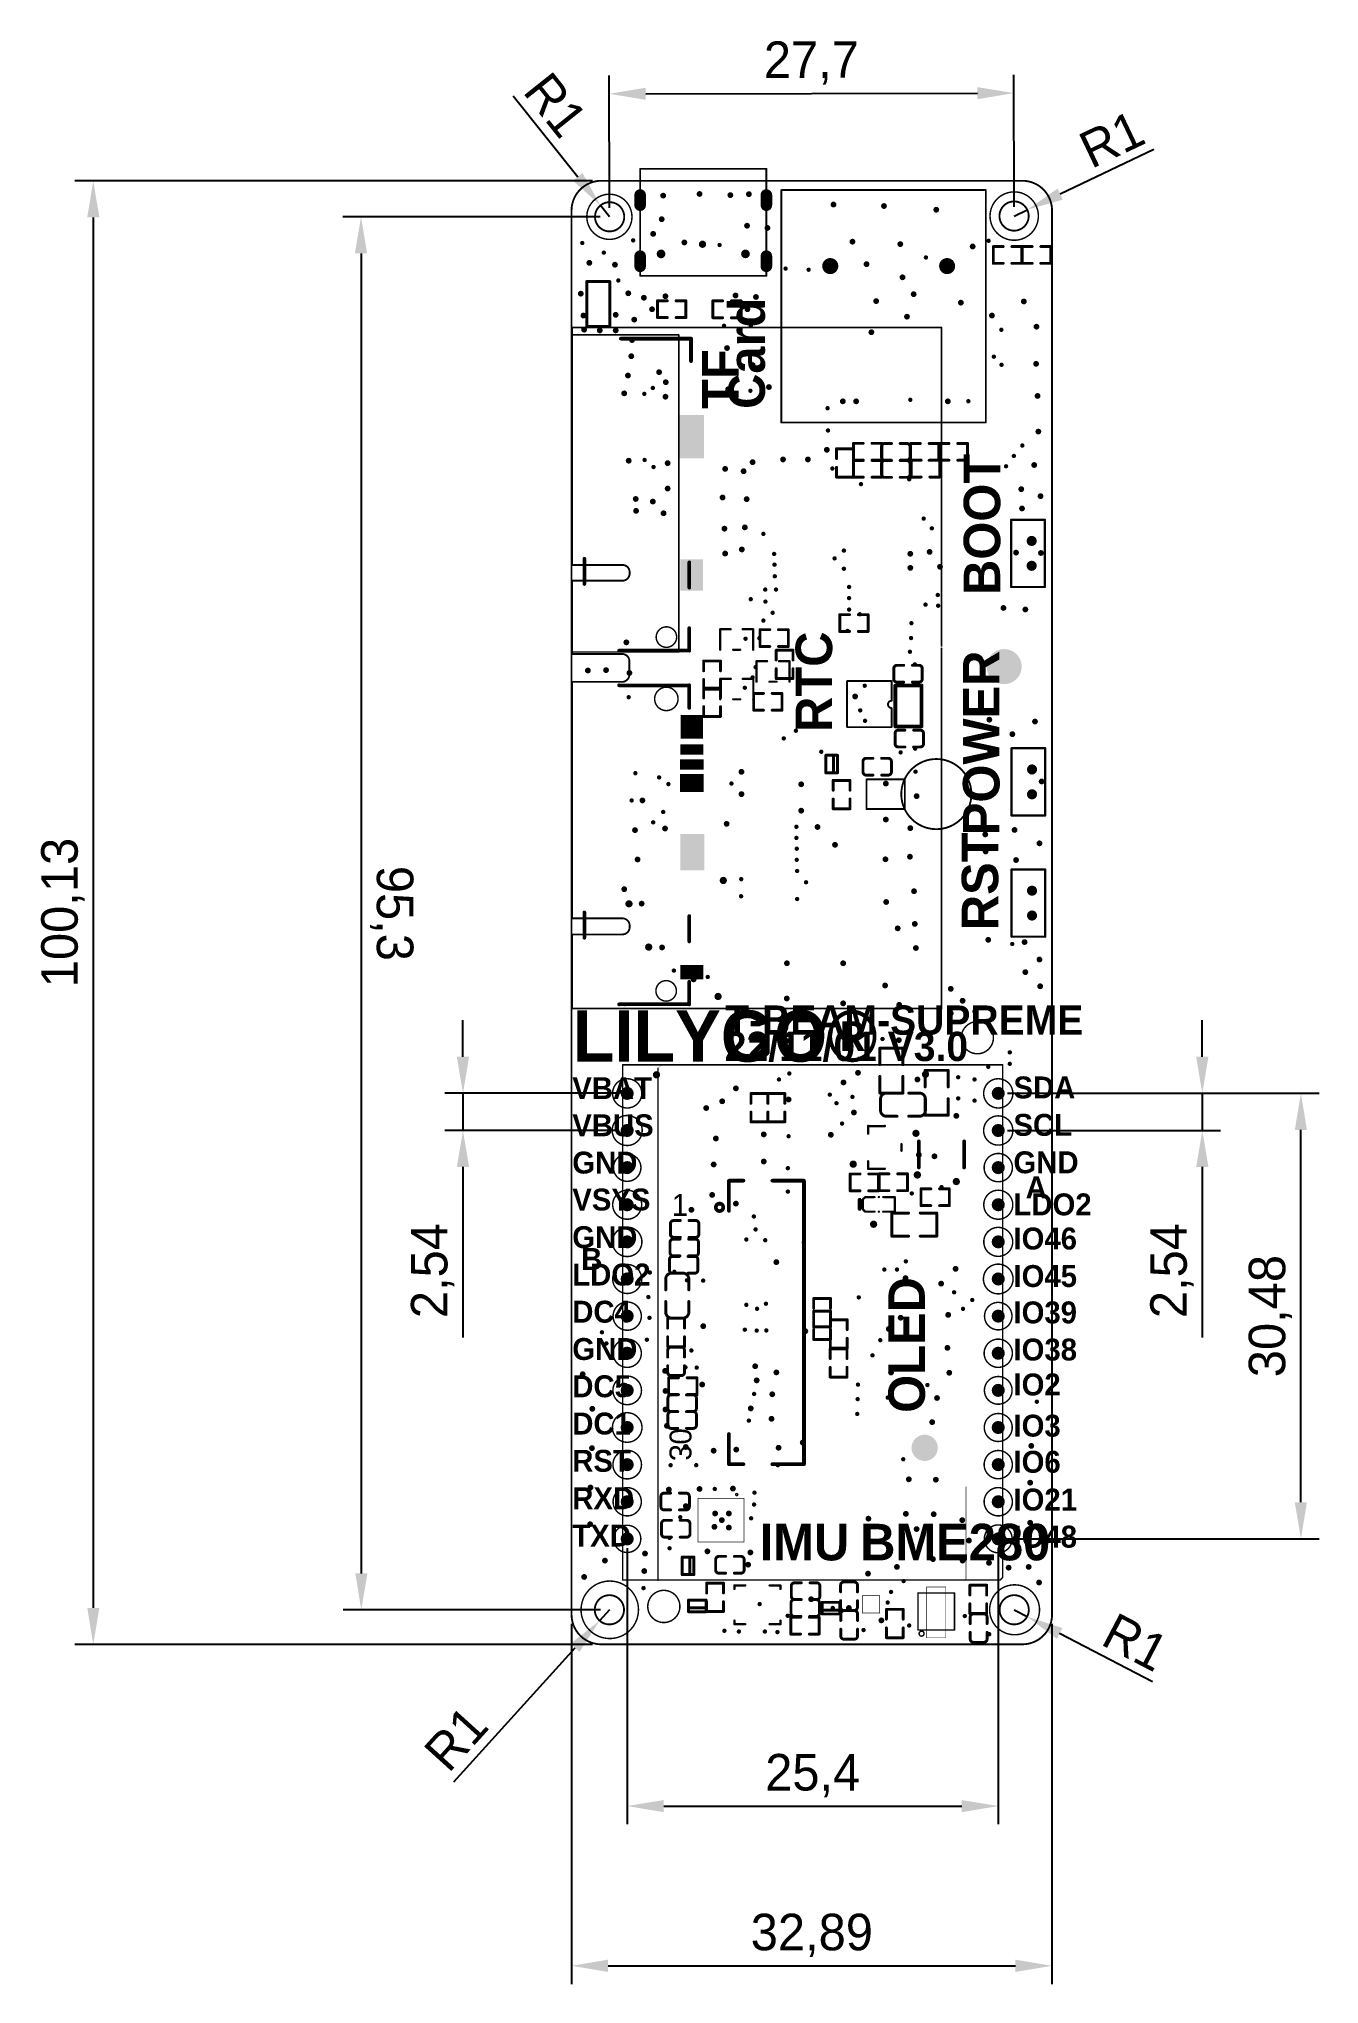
# Model space of a CAD drawing. Header units: millimetres. Extents: x -69 to 18, y -23 to 110.
import ezdxf

# ---------------------------------------------------------------- set-up
doc = ezdxf.new("R2010")
doc.units = ezdxf.units.MM
for name, color, linetype in [('KeepOutLayer', 6, 'Continuous'), ('PadHoleLayer', 156, 'Continuous'), ('TopOverlay', 2, 'Continuous'), ('ViaHoleLayer', 16, 'Continuous')]:
    doc.layers.add(name, color=color, linetype=linetype)
doc.styles.add('Alibaba PuHuiTi Medium', font='', dxfattribs={"height": 0.2})
doc.styles.add('JetBrains Mono', font='', dxfattribs={"height": 0.2})
doc.styles.add('阿里巴巴普惠体 Heavy', font='', dxfattribs={"height": 0.2})
doc.styles.get('Alibaba PuHuiTi Medium').set_extended_font_data('Alibaba PuHuiTi Medium', bold=True)
doc.styles.get('JetBrains Mono').set_extended_font_data('JetBrains Mono')
doc.styles.get('阿里巴巴普惠体 Heavy').set_extended_font_data('阿里巴巴普惠体 Heavy', bold=True)
doc.dimstyles.new('ISO-25', dxfattribs={"dimtxt": 2.5, "dimasz": 2.5, "dimexe": 1.25, "dimexo": 0.625, "dimtad": 1, "dimtxsty": 'Standard', "dimcen": 2.5, "dimclrd": 3, "dimclre": 3, "dimclrt": 3, "dimadec": 0, "dimazin": 0, "dimtfac": 1, "dimtmove": 0, "dimatfit": 3, "dimfxl": 1, "dimarcsym": 0})

msp = doc.modelspace()

# ---------------------------------------------------------------- texts
at = {"layer": 'TopOverlay'}
for s, height, rotation, style, p in [('Card', 2.5, 90, 'Alibaba PuHuiTi Medium', (-19.677, 84.531)), ('TF', 2.5, 90, 'Alibaba PuHuiTi Medium', (-21.48, 84.531)), ('BOOT', 2.5, 90, 'Alibaba PuHuiTi Medium', (-3.573, 71.806)), ('RTC', 2.5, 90, 'Alibaba PuHuiTi Medium', (-15.08, 62.433)), ('POWER', 2.5, 90, 'Alibaba PuHuiTi Medium', (-3.624, 55.372)), ('RST', 2.5, 90, 'Alibaba PuHuiTi Medium', (-3.711, 48.87)), ('LILYGO®', 3.5, 360, '阿里巴巴普惠体 Heavy', (-32.842, 39.877)), ('T-BEAM-SUPREME', 2, 360, 'Alibaba PuHuiTi Medium', (-22.403, 41.721)), ('22/11/01 V3.0', 2, 360, 'Alibaba PuHuiTi Medium', (-22.428, 39.92)), ('VBAT', 1.5, 360, 'Alibaba PuHuiTi Medium', (-32.868, 37.313)), ('SDA', 1.5, 360, 'Alibaba PuHuiTi Medium', (-2.667, 37.363)), ('VBUS', 1.5, 360, 'Alibaba PuHuiTi Medium', (-32.868, 34.773)), ('SCL', 1.5, 360, 'Alibaba PuHuiTi Medium', (-2.667, 34.802)), ('GND', 1.5, 360, 'Alibaba PuHuiTi Medium', (-32.868, 32.222)), ('GND', 1.5, 360, 'Alibaba PuHuiTi Medium', (-2.667, 32.241)), ('A', 1.5, 360, 'Alibaba PuHuiTi Medium', (-1.829, 30.531)), ('VSYS', 1.5, 360, 'Alibaba PuHuiTi Medium', (-32.868, 29.693)), ('1', 1.5, 360, 'JetBrains Mono', (-26.061, 29.326)), ('LDO2', 1.5, 360, 'Alibaba PuHuiTi Medium', (-2.667, 29.362)), ('GND', 1.5, 360, 'Alibaba PuHuiTi Medium', (-32.868, 27.121)), ('IO46', 1.5, 360, 'Alibaba PuHuiTi Medium', (-2.667, 27.026)), ('B', 1.5, 360, 'Alibaba PuHuiTi Medium', (-32.258, 25.629)), ('LDO2', 1.5, 360, 'Alibaba PuHuiTi Medium', (-32.868, 24.562)), ('IO45', 1.5, 360, 'Alibaba PuHuiTi Medium', (-2.667, 24.46)), ('OLED', 2.5, 90, 'Alibaba PuHuiTi Medium', (-8.73, 15.85)), ('DC4', 1.5, 360, 'Alibaba PuHuiTi Medium', (-32.868, 22.02)), ('IO39', 1.5, 360, 'Alibaba PuHuiTi Medium', (-2.667, 21.972)), ('GND', 1.5, 360, 'Alibaba PuHuiTi Medium', (-32.868, 19.469)), ('IO38', 1.5, 360, 'Alibaba PuHuiTi Medium', (-2.667, 19.432)), ('DC5', 1.5, 360, 'Alibaba PuHuiTi Medium', (-32.868, 16.918)), ('IO2', 1.5, 360, 'Alibaba PuHuiTi Medium', (-2.667, 17.043)), ('DC1', 1.5, 360, 'Alibaba PuHuiTi Medium', (-32.868, 14.368)), ('IO3', 1.5, 360, 'Alibaba PuHuiTi Medium', (-2.667, 14.224)), ('RST', 1.5, 360, 'Alibaba PuHuiTi Medium', (-32.868, 11.817)), ('IO6', 1.5, 360, 'Alibaba PuHuiTi Medium', (-2.667, 11.752)), ('RXD', 1.5, 360, 'Alibaba PuHuiTi Medium', (-32.868, 9.256)), ('IO21', 1.5, 360, 'Alibaba PuHuiTi Medium', (-2.667, 9.169)), ('TXD', 1.5, 360, 'Alibaba PuHuiTi Medium', (-32.868, 6.706)), ('IMU', 2.5, 360, 'Alibaba PuHuiTi Medium', (-20.041, 5.758)), ('BME280', 2.5, 360, 'Alibaba PuHuiTi Medium', (-13.157, 5.759)), ('IO48', 1.5, 360, 'Alibaba PuHuiTi Medium', (-2.667, 6.63))]:
    msp.add_text(s, height=height, rotation=rotation, dxfattribs=dict(at, style=style)).set_placement(p)
at = {"layer": 'TopOverlay', "style": 'JetBrains Mono', "text_generation_flag": 2}
msp.add_text('30', height=1.5, rotation=270, dxfattribs=at).set_placement((-26.213, 12.562))

# ---------------------------------------------------------------- blocks, each defined once
blk = doc.blocks.new('LC_0402_R_1')
at = {"layer": 'TopOverlay', "const_width": 0.2}
for points in [[(-0.97, 0.57), (-0.97, -0.58)], [(-0.97, 0.57), (-0.3, 0.57)], [(0.3, 0.57), (0.97, 0.57)], [(0.97, 0.57), (0.97, -0.58)], [(-0.97, -0.58), (-0.3, -0.58)], [(0.3, -0.58), (0.97, -0.58)]]:
    blk.add_lwpolyline(points, dxfattribs=at)
at = {"layer": 'TopOverlay', "const_width": 0.1}
for points in [[(-1.02, 0.57, 1), (-0.92, 0.57, 1)], [(-1.02, 0.57, 1), (-0.92, 0.57, 1)], [(-0.35, 0.57, 1), (-0.25, 0.57, 1)], [(0.25, 0.57, 1), (0.35, 0.57, 1)], [(0.92, 0.57, 1), (1.02, 0.57, 1)], [(0.92, 0.57, 1), (1.02, 0.57, 1)], [(-1.02, -0.58, 1), (-0.92, -0.58, 1)], [(-1.02, -0.58, 1), (-0.92, -0.58, 1)], [(-0.35, -0.58, 1), (-0.25, -0.58, 1)], [(0.25, -0.58, 1), (0.35, -0.58, 1)], [(0.92, -0.58, 1), (1.02, -0.58, 1)], [(0.92, -0.58, 1), (1.02, -0.58, 1)]]:
    blk.add_lwpolyline(points, format="xyb", close=True, dxfattribs=at)
blk = doc.blocks.new('LC_0402_R_2')
at = {"layer": 'TopOverlay', "const_width": 0.2}
for points in [[(-0.97, 0.57), (-0.97, -0.58)], [(-0.97, 0.57), (-0.3, 0.57)], [(0.3, 0.57), (0.97, 0.57)], [(0.97, 0.57), (0.97, -0.58)], [(-0.97, -0.58), (-0.3, -0.58)], [(0.3, -0.58), (0.97, -0.58)]]:
    blk.add_lwpolyline(points, dxfattribs=at)
at = {"layer": 'TopOverlay', "const_width": 0.1}
for points in [[(-1.02, 0.57, 1), (-0.92, 0.57, 1)], [(-1.02, 0.57, 1), (-0.92, 0.57, 1)], [(-0.35, 0.57, 1), (-0.25, 0.57, 1)], [(0.25, 0.57, 1), (0.35, 0.57, 1)], [(0.92, 0.57, 1), (1.02, 0.57, 1)], [(0.92, 0.57, 1), (1.02, 0.57, 1)], [(-1.02, -0.58, 1), (-0.92, -0.58, 1)], [(-1.02, -0.58, 1), (-0.92, -0.58, 1)], [(-0.35, -0.58, 1), (-0.25, -0.58, 1)], [(0.25, -0.58, 1), (0.35, -0.58, 1)], [(0.92, -0.58, 1), (1.02, -0.58, 1)], [(0.92, -0.58, 1), (1.02, -0.58, 1)]]:
    blk.add_lwpolyline(points, format="xyb", close=True, dxfattribs=at)
blk = doc.blocks.new('QFN_24_L4_0_W4_0_P0_50_BL_EP2_7_3')
at = {"layer": 'TopOverlay', "const_width": 0.05}
for points in [[(-1.63, 1.5), (0.01, 1.5)], [(-1.63, -1.5), (-1.63, 1.5)], [(0.01, 1.5), (1.51, 1.5)], [(1.51, -1.5), (1.51, 1.5)], [(-1.63, -1.5), (0.01, -1.5)], [(0.01, -1.5), (1.51, -1.5)]]:
    blk.add_lwpolyline(points, dxfattribs=at)
at = {"layer": 'TopOverlay'}
for points, const_width in [([(-1.64, 1.5, 1), (-1.61, 1.5, 1)], 0.025), ([(-1.64, 1.5, 1), (-1.61, 1.5, 1)], 0.025), ([(0, 1.5, 1), (0.02, 1.5, 1)], 0.025), ([(0, 1.5, 1), (0.02, 1.5, 1)], 0.025), ([(1.09, 1.75, 1), (0.95, 1.75, 1)], 0.1), ([(0.92, 1.75, 1), (0.97, 1.75, 1)], 0.05), ([(1.07, 1.75, 1), (1.12, 1.75, 1)], 0.05), ([(1.5, 1.5, 1), (1.52, 1.5, 1)], 0.025), ([(1.5, 1.5, 1), (1.52, 1.5, 1)], 0.025), ([(-1.64, -1.5, 1), (-1.61, -1.5, 1)], 0.025), ([(-1.64, -1.5, 1), (-1.61, -1.5, 1)], 0.025), ([(0, -1.5, 1), (0.02, -1.5, 1)], 0.025), ([(0, -1.5, 1), (0.02, -1.5, 1)], 0.025), ([(1.5, -1.5, 1), (1.52, -1.5, 1)], 0.025), ([(1.5, -1.5, 1), (1.52, -1.5, 1)], 0.025)]:
    blk.add_lwpolyline(points, format="xyb", close=True, dxfattribs=dict(at, const_width=const_width))
blk = doc.blocks.new('LC_SOD_323_4')
at = {"layer": 'TopOverlay', "const_width": 0.2}
for points in [[(-0.4, 0.6), (0.4, 0.6)], [(-0.4, 0.6), (-0.4, -0.6)], [(-0.13, 0.6), (-0.13, -0.6)], [(0.4, 0.6), (0.4, -0.6)], [(-0.4, -0.6), (0.4, -0.6)]]:
    blk.add_lwpolyline(points, dxfattribs=at)
at = {"layer": 'TopOverlay', "const_width": 0.1}
for points in [[(-0.45, 0.6, 1), (-0.35, 0.6, 1)], [(-0.45, 0.6, 1), (-0.35, 0.6, 1)], [(-0.18, 0.6, 1), (-0.08, 0.6, 1)], [(0.35, 0.6, 1), (0.45, 0.6, 1)], [(0.35, 0.6, 1), (0.45, 0.6, 1)], [(-0.45, -0.6, 1), (-0.35, -0.6, 1)], [(-0.45, -0.6, 1), (-0.35, -0.6, 1)], [(-0.18, -0.6, 1), (-0.08, -0.6, 1)], [(0.35, -0.6, 1), (0.45, -0.6, 1)], [(0.35, -0.6, 1), (0.45, -0.6, 1)]]:
    blk.add_lwpolyline(points, format="xyb", close=True, dxfattribs=at)
blk = doc.blocks.new('LC_SOD_323_5')
at = {"layer": 'TopOverlay', "const_width": 0.2}
for points in [[(-0.4, 0.6), (0.4, 0.6)], [(-0.4, 0.6), (-0.4, -0.6)], [(-0.13, 0.6), (-0.13, -0.6)], [(0.4, 0.6), (0.4, -0.6)], [(-0.4, -0.6), (0.4, -0.6)]]:
    blk.add_lwpolyline(points, dxfattribs=at)
at = {"layer": 'TopOverlay', "const_width": 0.1}
for points in [[(-0.45, 0.6, 1), (-0.35, 0.6, 1)], [(-0.45, 0.6, 1), (-0.35, 0.6, 1)], [(-0.18, 0.6, 1), (-0.08, 0.6, 1)], [(0.35, 0.6, 1), (0.45, 0.6, 1)], [(0.35, 0.6, 1), (0.45, 0.6, 1)], [(-0.45, -0.6, 1), (-0.35, -0.6, 1)], [(-0.45, -0.6, 1), (-0.35, -0.6, 1)], [(-0.18, -0.6, 1), (-0.08, -0.6, 1)], [(0.35, -0.6, 1), (0.45, -0.6, 1)], [(0.35, -0.6, 1), (0.45, -0.6, 1)]]:
    blk.add_lwpolyline(points, format="xyb", close=True, dxfattribs=at)
blk = doc.blocks.new('LC_0402_R_6')
at = {"layer": 'TopOverlay', "const_width": 0.2}
for points in [[(-0.97, 0.57), (-0.97, -0.58)], [(-0.97, 0.57), (-0.3, 0.57)], [(0.3, 0.57), (0.97, 0.57)], [(0.97, 0.57), (0.97, -0.58)], [(-0.97, -0.58), (-0.3, -0.58)], [(0.3, -0.58), (0.97, -0.58)]]:
    blk.add_lwpolyline(points, dxfattribs=at)
at = {"layer": 'TopOverlay', "const_width": 0.1}
for points in [[(-1.02, 0.57, 1), (-0.92, 0.57, 1)], [(-1.02, 0.57, 1), (-0.92, 0.57, 1)], [(-0.35, 0.57, 1), (-0.25, 0.57, 1)], [(0.25, 0.57, 1), (0.35, 0.57, 1)], [(0.92, 0.57, 1), (1.02, 0.57, 1)], [(0.92, 0.57, 1), (1.02, 0.57, 1)], [(-1.02, -0.58, 1), (-0.92, -0.58, 1)], [(-1.02, -0.58, 1), (-0.92, -0.58, 1)], [(-0.35, -0.58, 1), (-0.25, -0.58, 1)], [(0.25, -0.58, 1), (0.35, -0.58, 1)], [(0.92, -0.58, 1), (1.02, -0.58, 1)], [(0.92, -0.58, 1), (1.02, -0.58, 1)]]:
    blk.add_lwpolyline(points, format="xyb", close=True, dxfattribs=at)
blk = doc.blocks.new('LC_0402_R_7')
at = {"layer": 'TopOverlay', "const_width": 0.2}
for points in [[(-0.97, 0.57), (-0.97, -0.58)], [(-0.97, 0.57), (-0.3, 0.57)], [(0.3, 0.57), (0.97, 0.57)], [(0.97, 0.57), (0.97, -0.58)], [(-0.97, -0.58), (-0.3, -0.58)], [(0.3, -0.58), (0.97, -0.58)]]:
    blk.add_lwpolyline(points, dxfattribs=at)
at = {"layer": 'TopOverlay', "const_width": 0.1}
for points in [[(-1.02, 0.57, 1), (-0.92, 0.57, 1)], [(-1.02, 0.57, 1), (-0.92, 0.57, 1)], [(-0.35, 0.57, 1), (-0.25, 0.57, 1)], [(0.25, 0.57, 1), (0.35, 0.57, 1)], [(0.92, 0.57, 1), (1.02, 0.57, 1)], [(0.92, 0.57, 1), (1.02, 0.57, 1)], [(-1.02, -0.58, 1), (-0.92, -0.58, 1)], [(-1.02, -0.58, 1), (-0.92, -0.58, 1)], [(-0.35, -0.58, 1), (-0.25, -0.58, 1)], [(0.25, -0.58, 1), (0.35, -0.58, 1)], [(0.92, -0.58, 1), (1.02, -0.58, 1)], [(0.92, -0.58, 1), (1.02, -0.58, 1)]]:
    blk.add_lwpolyline(points, format="xyb", close=True, dxfattribs=at)
blk = doc.blocks.new('LC_0402_R_8')
at = {"layer": 'TopOverlay', "const_width": 0.2}
for points in [[(-0.97, 0.57), (-0.97, -0.58)], [(-0.97, 0.57), (-0.3, 0.57)], [(0.3, 0.57), (0.97, 0.57)], [(0.97, 0.57), (0.97, -0.58)], [(-0.97, -0.58), (-0.3, -0.58)], [(0.3, -0.58), (0.97, -0.58)]]:
    blk.add_lwpolyline(points, dxfattribs=at)
at = {"layer": 'TopOverlay', "const_width": 0.1}
for points in [[(-1.02, 0.57, 1), (-0.92, 0.57, 1)], [(-1.02, 0.57, 1), (-0.92, 0.57, 1)], [(-0.35, 0.57, 1), (-0.25, 0.57, 1)], [(0.25, 0.57, 1), (0.35, 0.57, 1)], [(0.92, 0.57, 1), (1.02, 0.57, 1)], [(0.92, 0.57, 1), (1.02, 0.57, 1)], [(-1.02, -0.58, 1), (-0.92, -0.58, 1)], [(-1.02, -0.58, 1), (-0.92, -0.58, 1)], [(-0.35, -0.58, 1), (-0.25, -0.58, 1)], [(0.25, -0.58, 1), (0.35, -0.58, 1)], [(0.92, -0.58, 1), (1.02, -0.58, 1)], [(0.92, -0.58, 1), (1.02, -0.58, 1)]]:
    blk.add_lwpolyline(points, format="xyb", close=True, dxfattribs=at)
blk = doc.blocks.new('LC_0402_R_9')
at = {"layer": 'TopOverlay', "const_width": 0.2}
for points in [[(-0.97, -0.58), (-0.97, 0.57)], [(-0.3, 0.57), (-0.97, 0.57)], [(0.97, 0.57), (0.3, 0.57)], [(0.97, -0.58), (0.97, 0.57)], [(-0.3, -0.58), (-0.97, -0.58)], [(0.97, -0.58), (0.3, -0.58)]]:
    blk.add_lwpolyline(points, dxfattribs=at)
at = {"layer": 'TopOverlay', "const_width": 0.1}
for points in [[(-1.02, 0.57, 1), (-0.92, 0.57, 1)], [(-1.02, 0.57, 1), (-0.92, 0.57, 1)], [(-0.35, 0.57, 1), (-0.25, 0.57, 1)], [(0.25, 0.57, 1), (0.35, 0.57, 1)], [(0.92, 0.57, 1), (1.02, 0.57, 1)], [(0.92, 0.57, 1), (1.02, 0.57, 1)], [(-1.02, -0.58, 1), (-0.92, -0.58, 1)], [(-1.02, -0.58, 1), (-0.92, -0.58, 1)], [(-0.35, -0.58, 1), (-0.25, -0.58, 1)], [(0.25, -0.58, 1), (0.35, -0.58, 1)], [(0.92, -0.58, 1), (1.02, -0.58, 1)], [(0.92, -0.58, 1), (1.02, -0.58, 1)]]:
    blk.add_lwpolyline(points, format="xyb", close=True, dxfattribs=at)
blk = doc.blocks.new('13PIN_2_54_10')
at = {"layer": 'PadHoleLayer'}
h = blk.add_hatch(color=156, dxfattribs=at)
edge = h.paths.add_edge_path()
edge.add_arc((0, 0), 0.45, 0, 360)
h = blk.add_hatch(color=156, dxfattribs=at)
edge = h.paths.add_edge_path()
edge.add_arc((2.54, 0), 0.45, 0, 360)
h = blk.add_hatch(color=156, dxfattribs=at)
edge = h.paths.add_edge_path()
edge.add_arc((5.08, 0), 0.45, 0, 360)
h = blk.add_hatch(color=156, dxfattribs=at)
edge = h.paths.add_edge_path()
edge.add_arc((7.62, 0), 0.45, 0, 360)
h = blk.add_hatch(color=156, dxfattribs=at)
edge = h.paths.add_edge_path()
edge.add_arc((10.16, 0), 0.45, 0, 360)
h = blk.add_hatch(color=156, dxfattribs=at)
edge = h.paths.add_edge_path()
edge.add_arc((12.7, 0), 0.45, 0, 360)
h = blk.add_hatch(color=156, dxfattribs=at)
edge = h.paths.add_edge_path()
edge.add_arc((15.24, 0), 0.45, 0, 360)
h = blk.add_hatch(color=156, dxfattribs=at)
edge = h.paths.add_edge_path()
edge.add_arc((17.78, 0), 0.45, 0, 360)
h = blk.add_hatch(color=156, dxfattribs=at)
edge = h.paths.add_edge_path()
edge.add_arc((20.32, 0), 0.45, 0, 360)
h = blk.add_hatch(color=156, dxfattribs=at)
edge = h.paths.add_edge_path()
edge.add_arc((22.86, 0), 0.45, 0, 360)
h = blk.add_hatch(color=156, dxfattribs=at)
edge = h.paths.add_edge_path()
edge.add_arc((25.4, 0), 0.45, 0, 360)
h = blk.add_hatch(color=156, dxfattribs=at)
edge = h.paths.add_edge_path()
edge.add_arc((27.94, 0), 0.45, 0, 360)
h = blk.add_hatch(color=156, dxfattribs=at)
edge = h.paths.add_edge_path()
edge.add_arc((30.48, 0), 0.45, 0, 360)
blk = doc.blocks.new('13PIN_2_54_11')
at = {"layer": 'PadHoleLayer'}
h = blk.add_hatch(color=156, dxfattribs=at)
edge = h.paths.add_edge_path()
edge.add_arc((0, 0), 0.45, 0, 360)
h = blk.add_hatch(color=156, dxfattribs=at)
edge = h.paths.add_edge_path()
edge.add_arc((2.54, 0), 0.45, 0, 360)
h = blk.add_hatch(color=156, dxfattribs=at)
edge = h.paths.add_edge_path()
edge.add_arc((5.08, 0), 0.45, 0, 360)
h = blk.add_hatch(color=156, dxfattribs=at)
edge = h.paths.add_edge_path()
edge.add_arc((7.62, 0), 0.45, 0, 360)
h = blk.add_hatch(color=156, dxfattribs=at)
edge = h.paths.add_edge_path()
edge.add_arc((10.16, 0), 0.45, 0, 360)
h = blk.add_hatch(color=156, dxfattribs=at)
edge = h.paths.add_edge_path()
edge.add_arc((12.7, 0), 0.45, 0, 360)
h = blk.add_hatch(color=156, dxfattribs=at)
edge = h.paths.add_edge_path()
edge.add_arc((15.24, 0), 0.45, 0, 360)
h = blk.add_hatch(color=156, dxfattribs=at)
edge = h.paths.add_edge_path()
edge.add_arc((17.78, 0), 0.45, 0, 360)
h = blk.add_hatch(color=156, dxfattribs=at)
edge = h.paths.add_edge_path()
edge.add_arc((20.32, 0), 0.45, 0, 360)
h = blk.add_hatch(color=156, dxfattribs=at)
edge = h.paths.add_edge_path()
edge.add_arc((22.86, 0), 0.45, 0, 360)
h = blk.add_hatch(color=156, dxfattribs=at)
edge = h.paths.add_edge_path()
edge.add_arc((25.4, 0), 0.45, 0, 360)
h = blk.add_hatch(color=156, dxfattribs=at)
edge = h.paths.add_edge_path()
edge.add_arc((27.94, 0), 0.45, 0, 360)
h = blk.add_hatch(color=156, dxfattribs=at)
edge = h.paths.add_edge_path()
edge.add_arc((30.48, 0), 0.45, 0, 360)
blk = doc.blocks.new('SOT_23_6_L2_9_W1_6_P0_95_LS2_8_BR_13')
at = {"layer": 'TopOverlay', "const_width": 0.254}
for points in [[(0.9, 1.55), (-0.9, 1.55)], [(0.9, -1.55), (-0.9, -1.55)]]:
    blk.add_lwpolyline(points, dxfattribs=at)
at = {"layer": 'TopOverlay'}
for points, const_width in [([(-0.96, 1.55, 1), (-0.84, 1.55, 1)], 0.127), ([(0.84, 1.55, 1), (0.96, 1.55, 1)], 0.127), ([(-0.96, -1.55, 1), (-0.84, -1.55, 1)], 0.127), ([(0.84, -1.55, 1), (0.96, -1.55, 1)], 0.127), ([(1.52, -1.65, 1), (1.27, -1.65, 1)], 0.254), ([(1.21, -1.65, 1), (1.33, -1.65, 1)], 0.127), ([(1.46, -1.65, 1), (1.59, -1.65, 1)], 0.127)]:
    blk.add_lwpolyline(points, format="xyb", close=True, dxfattribs=dict(at, const_width=const_width))
blk = doc.blocks.new('SOT_23___GDS_14')
at = {"layer": 'TopOverlay', "const_width": 0.17}
for points in [[(-1.46, 1.14), (-1.46, 0)], [(-1.46, 1.14), (-0.95, 1.14)], [(0.95, 1.14), (1.46, 1.14)], [(1.46, 1.14), (1.46, 0)], [(-0.21, -1.14), (0.22, -1.14)]]:
    blk.add_lwpolyline(points, dxfattribs=at)
at = {"layer": 'TopOverlay', "const_width": 0.085}
for points in [[(-1.5, 1.14, 1), (-1.42, 1.14, 1)], [(-1.5, 1.14, 1), (-1.42, 1.14, 1)], [(-1.5, 0, 1), (-1.42, 0, 1)], [(-0.99, 1.14, 1), (-0.91, 1.14, 1)], [(0.91, 1.14, 1), (1, 1.14, 1)], [(1.42, 1.14, 1), (1.51, 1.14, 1)], [(1.42, 1.14, 1), (1.51, 1.14, 1)], [(1.42, 0, 1), (1.51, 0, 1)], [(-0.26, -1.14, 1), (-0.17, -1.14, 1)], [(0.18, -1.14, 1), (0.26, -1.14, 1)]]:
    blk.add_lwpolyline(points, format="xyb", close=True, dxfattribs=at)
blk = doc.blocks.new('LC_0402_R_15')
at = {"layer": 'TopOverlay', "const_width": 0.2}
for points in [[(-0.97, 0.57), (-0.97, -0.58)], [(-0.3, 0.57), (-0.97, 0.57)], [(0.97, 0.57), (0.3, 0.57)], [(0.97, 0.57), (0.97, -0.58)], [(-0.3, -0.58), (-0.97, -0.58)], [(0.97, -0.58), (0.3, -0.58)]]:
    blk.add_lwpolyline(points, dxfattribs=at)
at = {"layer": 'TopOverlay', "const_width": 0.1}
for points in [[(-1.02, 0.57, 1), (-0.92, 0.57, 1)], [(-1.02, 0.57, 1), (-0.92, 0.57, 1)], [(-0.35, 0.57, 1), (-0.25, 0.57, 1)], [(0.25, 0.57, 1), (0.35, 0.57, 1)], [(0.92, 0.57, 1), (1.02, 0.57, 1)], [(0.92, 0.57, 1), (1.02, 0.57, 1)], [(-1.02, -0.58, 1), (-0.92, -0.58, 1)], [(-1.02, -0.58, 1), (-0.92, -0.58, 1)], [(-0.35, -0.58, 1), (-0.25, -0.58, 1)], [(0.25, -0.58, 1), (0.35, -0.58, 1)], [(0.92, -0.58, 1), (1.02, -0.58, 1)], [(0.92, -0.58, 1), (1.02, -0.58, 1)]]:
    blk.add_lwpolyline(points, format="xyb", close=True, dxfattribs=at)
blk = doc.blocks.new('LC_0603_R_16')
at = {"layer": 'TopOverlay', "const_width": 0.2}
for points in [[(-1.53, 0.79), (-1.53, -0.79)], [(-1.53, 0.79), (-0.4, 0.79)], [(0.4, 0.79), (1.54, 0.79)], [(1.54, 0.79), (1.54, -0.79)], [(-1.53, -0.79), (-0.4, -0.79)], [(0.4, -0.79), (1.54, -0.79)]]:
    blk.add_lwpolyline(points, dxfattribs=at)
at = {"layer": 'TopOverlay', "const_width": 0.1}
for points in [[(-1.58, 0.79, 1), (-1.48, 0.79, 1)], [(-1.58, 0.79, 1), (-1.48, 0.79, 1)], [(-0.45, 0.79, 1), (-0.35, 0.79, 1)], [(0.35, 0.79, 1), (0.45, 0.79, 1)], [(1.49, 0.79, 1), (1.59, 0.79, 1)], [(1.49, 0.79, 1), (1.59, 0.79, 1)], [(-1.58, -0.79, 1), (-1.48, -0.79, 1)], [(-1.58, -0.79, 1), (-1.48, -0.79, 1)], [(-0.45, -0.79, 1), (-0.35, -0.79, 1)], [(0.35, -0.79, 1), (0.45, -0.79, 1)], [(1.49, -0.79, 1), (1.59, -0.79, 1)], [(1.49, -0.79, 1), (1.59, -0.79, 1)]]:
    blk.add_lwpolyline(points, format="xyb", close=True, dxfattribs=at)
blk = doc.blocks.new('LC_0402_R_17')
at = {"layer": 'TopOverlay', "const_width": 0.2}
for points in [[(-0.97, -0.58), (-0.97, 0.57)], [(-0.97, 0.57), (-0.3, 0.57)], [(0.3, 0.57), (0.97, 0.57)], [(0.97, -0.58), (0.97, 0.57)], [(-0.97, -0.58), (-0.3, -0.58)], [(0.3, -0.58), (0.97, -0.58)]]:
    blk.add_lwpolyline(points, dxfattribs=at)
at = {"layer": 'TopOverlay', "const_width": 0.1}
for points in [[(-1.02, 0.57, 1), (-0.92, 0.57, 1)], [(-1.02, 0.57, 1), (-0.92, 0.57, 1)], [(-0.35, 0.57, 1), (-0.25, 0.57, 1)], [(0.25, 0.57, 1), (0.35, 0.57, 1)], [(0.92, 0.57, 1), (1.02, 0.57, 1)], [(0.92, 0.57, 1), (1.02, 0.57, 1)], [(-1.02, -0.58, 1), (-0.92, -0.58, 1)], [(-1.02, -0.58, 1), (-0.92, -0.58, 1)], [(-0.35, -0.58, 1), (-0.25, -0.58, 1)], [(0.25, -0.58, 1), (0.35, -0.58, 1)], [(0.92, -0.58, 1), (1.02, -0.58, 1)], [(0.92, -0.58, 1), (1.02, -0.58, 1)]]:
    blk.add_lwpolyline(points, format="xyb", close=True, dxfattribs=at)
blk = doc.blocks.new('LC_0402_R_18')
at = {"layer": 'TopOverlay', "const_width": 0.2}
for points in [[(-0.97, -0.58), (-0.97, 0.57)], [(-0.97, 0.57), (-0.3, 0.57)], [(0.3, 0.57), (0.97, 0.57)], [(0.97, -0.58), (0.97, 0.57)], [(-0.97, -0.58), (-0.3, -0.58)], [(0.3, -0.58), (0.97, -0.58)]]:
    blk.add_lwpolyline(points, dxfattribs=at)
at = {"layer": 'TopOverlay', "const_width": 0.1}
for points in [[(-1.02, 0.57, 1), (-0.92, 0.57, 1)], [(-1.02, 0.57, 1), (-0.92, 0.57, 1)], [(-0.35, 0.57, 1), (-0.25, 0.57, 1)], [(0.25, 0.57, 1), (0.35, 0.57, 1)], [(0.92, 0.57, 1), (1.02, 0.57, 1)], [(0.92, 0.57, 1), (1.02, 0.57, 1)], [(-1.02, -0.58, 1), (-0.92, -0.58, 1)], [(-1.02, -0.58, 1), (-0.92, -0.58, 1)], [(-0.35, -0.58, 1), (-0.25, -0.58, 1)], [(0.25, -0.58, 1), (0.35, -0.58, 1)], [(0.92, -0.58, 1), (1.02, -0.58, 1)], [(0.92, -0.58, 1), (1.02, -0.58, 1)]]:
    blk.add_lwpolyline(points, format="xyb", close=True, dxfattribs=at)
blk = doc.blocks.new('LED0402_RD_19')
at = {"layer": 'TopOverlay'}
for p, q in [((-1.24, 0.35), (-1.39, 0.35)), ((-1.39, 0.35), (-1.39, -0.35)), ((-1.24, -0.35), (-1.24, 0.35)), ((-1.39, -0.35), (-1.24, -0.35))]:
    blk.add_line(p, q, dxfattribs=at)
at = {"layer": 'TopOverlay', "const_width": 0.152}
for points in [[(-1.09, 0.35), (-0.93, 0.5)], [(-1.09, -0.35), (-1.09, 0.35)], [(-0.93, 0.5), (-0.3, 0.5)], [(0.3, 0.5), (1.09, 0.5)], [(1.09, -0.5), (1.09, 0.5)], [(-1.09, -0.35), (-0.93, -0.5)], [(-0.93, -0.5), (-0.3, -0.5)], [(0.3, -0.5), (1.09, -0.5)]]:
    blk.add_lwpolyline(points, dxfattribs=at)
at = {"layer": 'TopOverlay'}
for points, const_width in [([(-1.12, 0.35, 1), (-1.05, 0.35, 1)], 0.0762), ([(-1.12, 0.35, 1), (-1.05, 0.35, 1)], 0.0762), ([(-0.97, 0.5, 1), (-0.89, 0.5, 1)], 0.0762), ([(-0.97, 0.5, 1), (-0.89, 0.5, 1)], 0.0762), ([(-0.33, 0.5, 1), (-0.26, 0.5, 1)], 0.0762), ([(0.04, 0.5, 1), (-0.04, 0.5, 1)], 0.0762), ([(-0.06, 0.5, 1), (-0.02, 0.5, 1)], 0.0381), ([(0.02, 0.5, 1), (0.06, 0.5, 1)], 0.0381), ([(0.26, 0.5, 1), (0.33, 0.5, 1)], 0.0762), ([(1.05, 0.5, 1), (1.12, 0.5, 1)], 0.0762), ([(1.05, 0.5, 1), (1.12, 0.5, 1)], 0.0762), ([(-1.12, -0.35, 1), (-1.05, -0.35, 1)], 0.0762), ([(-1.12, -0.35, 1), (-1.05, -0.35, 1)], 0.0762), ([(-0.97, -0.5, 1), (-0.89, -0.5, 1)], 0.0762), ([(-0.97, -0.5, 1), (-0.89, -0.5, 1)], 0.0762), ([(-0.33, -0.5, 1), (-0.26, -0.5, 1)], 0.0762), ([(0.04, -0.5, 1), (-0.04, -0.5, 1)], 0.0762), ([(-0.06, -0.5, 1), (-0.02, -0.5, 1)], 0.0381), ([(0.02, -0.5, 1), (0.06, -0.5, 1)], 0.0381), ([(0.26, -0.5, 1), (0.33, -0.5, 1)], 0.0762), ([(1.05, -0.5, 1), (1.12, -0.5, 1)], 0.0762), ([(1.05, -0.5, 1), (1.12, -0.5, 1)], 0.0762)]:
    blk.add_lwpolyline(points, format="xyb", close=True, dxfattribs=dict(at, const_width=const_width))
blk = doc.blocks.new('FPC_SMD_KH_FG0_5_H2_0_30PIN_20')
at = {"layer": 'TopOverlay'}
for points, const_width in [([(8.13, 1.4, 1), (7.62, 1.4, 1)], 0.254), ([(7.56, 1.4, 1), (7.68, 1.4, 1)], 0.127), ([(8.06, 1.4, 1), (8.19, 1.4, 1)], 0.127), ([(-9.76, 0.76, 1), (-9.64, 0.76, 1)], 0.127), ([(-9.76, 0.76, 1), (-9.64, 0.76, 1)], 0.127), ([(-7.69, 0.76, 1), (-7.57, 0.76, 1)], 0.127), ([(7.57, 0.76, 1), (7.69, 0.76, 1)], 0.127), ([(9.59, 0.76, 1), (9.72, 0.76, 1)], 0.127), ([(9.64, 0.76, 1), (9.76, 0.76, 1)], 0.127), ([(-9.76, -0.24, 1), (-9.64, -0.24, 1)], 0.127), ([(9.64, -0.24, 1), (9.76, -0.24, 1)], 0.127), ([(-9.76, -2.21, 1), (-9.64, -2.21, 1)], 0.127), ([(9.64, -2.21, 1), (9.76, -2.21, 1)], 0.127), ([(-9.76, -4.38, 1), (-9.64, -4.38, 1)], 0.127), ([(-9.76, -4.38, 1), (-9.64, -4.38, 1)], 0.127), ([(9.64, -4.38, 1), (9.76, -4.38, 1)], 0.127), ([(9.64, -4.38, 1), (9.76, -4.38, 1)], 0.127)]:
    blk.add_lwpolyline(points, format="xyb", close=True, dxfattribs=dict(at, const_width=const_width))
at = {"layer": 'TopOverlay', "const_width": 0.254}
for points in [[(-9.7, 0.76), (-7.63, 0.76)], [(-9.7, 0.76), (-9.7, -0.24)], [(7.63, 0.76), (9.65, 0.76)], [(9.7, 0.76), (9.7, -0.24)], [(-9.7, -2.21), (-9.7, -4.38)], [(9.7, -2.21), (9.7, -4.38)], [(-9.7, -4.38), (9.7, -4.38)]]:
    blk.add_lwpolyline(points, dxfattribs=at)
blk = doc.blocks.new('LC_0603_C_21')
at = {"layer": 'TopOverlay', "const_width": 0.2}
for points in [[(-1.53, 0.39, -0.414213), (-1.13, 0.79)], [(1.14, 0.79, -0.414213), (1.54, 0.39)], [(-1.13, -0.79, -0.414213), (-1.53, -0.39)], [(1.54, -0.39, -0.414213), (1.14, -0.79)]]:
    blk.add_lwpolyline(points, format="xyb", dxfattribs=at)
for points in [[(-1.53, -0.39), (-1.53, 0.39)], [(-1.13, 0.79), (-0.4, 0.79)], [(0.4, 0.79), (1.14, 0.79)], [(1.54, -0.39), (1.54, 0.39)], [(-1.13, -0.79), (-0.4, -0.79)], [(0.4, -0.79), (1.14, -0.79)]]:
    blk.add_lwpolyline(points, dxfattribs=at)
at = {"layer": 'TopOverlay', "const_width": 0.1}
for points in [[(-1.58, 0.39, 1), (-1.48, 0.39, 1)], [(-1.58, 0.39, 1), (-1.48, 0.39, 1)], [(-1.18, 0.79, 1), (-1.08, 0.79, 1)], [(-1.18, 0.79, 1), (-1.08, 0.79, 1)], [(-0.45, 0.79, 1), (-0.35, 0.79, 1)], [(0.35, 0.79, 1), (0.45, 0.79, 1)], [(1.09, 0.79, 1), (1.19, 0.79, 1)], [(1.09, 0.79, 1), (1.19, 0.79, 1)], [(1.49, 0.39, 1), (1.59, 0.39, 1)], [(1.49, 0.39, 1), (1.59, 0.39, 1)], [(-1.58, -0.39, 1), (-1.48, -0.39, 1)], [(-1.58, -0.39, 1), (-1.48, -0.39, 1)], [(-1.18, -0.79, 1), (-1.08, -0.79, 1)], [(-1.18, -0.79, 1), (-1.08, -0.79, 1)], [(-0.45, -0.79, 1), (-0.35, -0.79, 1)], [(0.35, -0.79, 1), (0.45, -0.79, 1)], [(1.09, -0.79, 1), (1.19, -0.79, 1)], [(1.09, -0.79, 1), (1.19, -0.79, 1)], [(1.49, -0.39, 1), (1.59, -0.39, 1)], [(1.49, -0.39, 1), (1.59, -0.39, 1)]]:
    blk.add_lwpolyline(points, format="xyb", close=True, dxfattribs=at)
blk = doc.blocks.new('TF_CKT01_009D_22')
at = {"layer": 'PadHoleLayer'}
h = blk.add_hatch(color=156, dxfattribs=at)
edge = h.paths.add_edge_path()
edge.add_arc((-2.8, -10.7), 0.55, 0, 360)
h = blk.add_hatch(color=156, dxfattribs=at)
edge = h.paths.add_edge_path()
edge.add_arc((5.2, -10.7), 0.55, 0, 360)
at = {"layer": 'TopOverlay', "const_width": 0.127}
for points in [[(-5.45, 0), (-5.45, -15.9)], [(8.55, 0), (-5.45, 0)], [(8.55, 0), (8.55, -15.9)], [(8.55, -15.9), (-5.45, -15.9)]]:
    blk.add_lwpolyline(points, dxfattribs=at)
at = {"layer": 'TopOverlay', "const_width": 0.0635}
for points in [[(-5.48, 0, 1), (-5.42, 0, 1)], [(-5.48, 0, 1), (-5.42, 0, 1)], [(8.52, 0, 1), (8.58, 0, 1)], [(8.52, 0, 1), (8.58, 0, 1)], [(-5.48, -15.9, 1), (-5.42, -15.9, 1)], [(-5.48, -15.9, 1), (-5.42, -15.9, 1)], [(8.52, -15.9, 1), (8.58, -15.9, 1)], [(8.52, -15.9, 1), (8.58, -15.9, 1)]]:
    blk.add_lwpolyline(points, format="xyb", close=True, dxfattribs=at)
blk = doc.blocks.new('LC_0402_C_23')
at = {"layer": 'TopOverlay', "const_width": 0.2}
for points in [[(-0.98, 0.35, -0.414214), (-0.76, 0.57)], [(0.75, 0.57, -0.414214), (0.97, 0.35)], [(-0.76, -0.58, -0.414214), (-0.98, -0.36)], [(0.97, -0.36, -0.414214), (0.75, -0.58)]]:
    blk.add_lwpolyline(points, format="xyb", dxfattribs=at)
for points in [[(-0.98, -0.36), (-0.98, 0.35)], [(-0.75, 0.57), (-0.3, 0.57)], [(0.3, 0.57), (0.75, 0.57)], [(0.97, -0.36), (0.97, 0.35)], [(-0.75, -0.58), (-0.3, -0.58)], [(0.3, -0.58), (0.75, -0.58)]]:
    blk.add_lwpolyline(points, dxfattribs=at)
at = {"layer": 'TopOverlay', "const_width": 0.1}
for points in [[(-1.03, 0.35, 1), (-0.93, 0.35, 1)], [(-1.03, 0.35, 1), (-0.93, 0.35, 1)], [(-0.81, 0.57, 1), (-0.71, 0.57, 1)], [(-0.8, 0.57, 1), (-0.7, 0.57, 1)], [(-0.35, 0.57, 1), (-0.25, 0.57, 1)], [(0.25, 0.57, 1), (0.35, 0.57, 1)], [(0.7, 0.57, 1), (0.8, 0.57, 1)], [(0.7, 0.57, 1), (0.8, 0.57, 1)], [(0.92, 0.35, 1), (1.02, 0.35, 1)], [(0.92, 0.35, 1), (1.02, 0.35, 1)], [(-1.03, -0.36, 1), (-0.93, -0.36, 1)], [(-1.03, -0.36, 1), (-0.93, -0.36, 1)], [(-0.81, -0.58, 1), (-0.71, -0.58, 1)], [(-0.8, -0.58, 1), (-0.7, -0.58, 1)], [(-0.35, -0.58, 1), (-0.25, -0.58, 1)], [(0.25, -0.58, 1), (0.35, -0.58, 1)], [(0.7, -0.58, 1), (0.8, -0.58, 1)], [(0.7, -0.58, 1), (0.8, -0.58, 1)], [(0.92, -0.36, 1), (1.02, -0.36, 1)], [(0.92, -0.36, 1), (1.02, -0.36, 1)]]:
    blk.add_lwpolyline(points, format="xyb", close=True, dxfattribs=at)
blk = doc.blocks.new('LC_0402_C_24')
at = {"layer": 'TopOverlay', "const_width": 0.2}
for points in [[(-0.98, 0.35, -0.414214), (-0.76, 0.57)], [(0.75, 0.57, -0.414214), (0.97, 0.35)], [(-0.76, -0.58, -0.414214), (-0.98, -0.36)], [(0.97, -0.36, -0.414214), (0.75, -0.58)]]:
    blk.add_lwpolyline(points, format="xyb", dxfattribs=at)
for points in [[(-0.98, -0.36), (-0.98, 0.35)], [(-0.75, 0.57), (-0.3, 0.57)], [(0.3, 0.57), (0.75, 0.57)], [(0.97, -0.36), (0.97, 0.35)], [(-0.75, -0.58), (-0.3, -0.58)], [(0.3, -0.58), (0.75, -0.58)]]:
    blk.add_lwpolyline(points, dxfattribs=at)
at = {"layer": 'TopOverlay', "const_width": 0.1}
for points in [[(-1.03, 0.35, 1), (-0.93, 0.35, 1)], [(-1.03, 0.35, 1), (-0.93, 0.35, 1)], [(-0.81, 0.57, 1), (-0.71, 0.57, 1)], [(-0.8, 0.57, 1), (-0.7, 0.57, 1)], [(-0.35, 0.57, 1), (-0.25, 0.57, 1)], [(0.25, 0.57, 1), (0.35, 0.57, 1)], [(0.7, 0.57, 1), (0.8, 0.57, 1)], [(0.7, 0.57, 1), (0.8, 0.57, 1)], [(0.92, 0.35, 1), (1.02, 0.35, 1)], [(0.92, 0.35, 1), (1.02, 0.35, 1)], [(-1.03, -0.36, 1), (-0.93, -0.36, 1)], [(-1.03, -0.36, 1), (-0.93, -0.36, 1)], [(-0.81, -0.58, 1), (-0.71, -0.58, 1)], [(-0.8, -0.58, 1), (-0.7, -0.58, 1)], [(-0.35, -0.58, 1), (-0.25, -0.58, 1)], [(0.25, -0.58, 1), (0.35, -0.58, 1)], [(0.7, -0.58, 1), (0.8, -0.58, 1)], [(0.7, -0.58, 1), (0.8, -0.58, 1)], [(0.92, -0.36, 1), (1.02, -0.36, 1)], [(0.92, -0.36, 1), (1.02, -0.36, 1)]]:
    blk.add_lwpolyline(points, format="xyb", close=True, dxfattribs=at)
blk = doc.blocks.new('LC_0603_C_25')
at = {"layer": 'TopOverlay', "const_width": 0.2}
for points in [[(-1.53, 0.39, -0.414213), (-1.13, 0.79)], [(1.14, 0.79, -0.414213), (1.54, 0.39)], [(-1.13, -0.79, -0.414213), (-1.53, -0.39)], [(1.54, -0.39, -0.414213), (1.14, -0.79)]]:
    blk.add_lwpolyline(points, format="xyb", dxfattribs=at)
for points in [[(-1.53, 0.39), (-1.53, -0.39)], [(-1.13, 0.79), (-0.4, 0.79)], [(0.4, 0.79), (1.14, 0.79)], [(1.54, 0.39), (1.54, -0.39)], [(-1.13, -0.79), (-0.4, -0.79)], [(0.4, -0.79), (1.14, -0.79)]]:
    blk.add_lwpolyline(points, dxfattribs=at)
at = {"layer": 'TopOverlay', "const_width": 0.1}
for points in [[(-1.58, 0.39, 1), (-1.48, 0.39, 1)], [(-1.58, 0.39, 1), (-1.48, 0.39, 1)], [(-1.18, 0.79, 1), (-1.08, 0.79, 1)], [(-1.18, 0.79, 1), (-1.08, 0.79, 1)], [(-0.45, 0.79, 1), (-0.35, 0.79, 1)], [(0.35, 0.79, 1), (0.45, 0.79, 1)], [(1.09, 0.79, 1), (1.19, 0.79, 1)], [(1.09, 0.79, 1), (1.19, 0.79, 1)], [(1.49, 0.39, 1), (1.59, 0.39, 1)], [(1.49, 0.39, 1), (1.59, 0.39, 1)], [(-1.58, -0.39, 1), (-1.48, -0.39, 1)], [(-1.58, -0.39, 1), (-1.48, -0.39, 1)], [(-1.18, -0.79, 1), (-1.08, -0.79, 1)], [(-1.18, -0.79, 1), (-1.08, -0.79, 1)], [(-0.45, -0.79, 1), (-0.35, -0.79, 1)], [(0.35, -0.79, 1), (0.45, -0.79, 1)], [(1.09, -0.79, 1), (1.19, -0.79, 1)], [(1.09, -0.79, 1), (1.19, -0.79, 1)], [(1.49, -0.39, 1), (1.59, -0.39, 1)], [(1.49, -0.39, 1), (1.59, -0.39, 1)]]:
    blk.add_lwpolyline(points, format="xyb", close=True, dxfattribs=at)
blk = doc.blocks.new('LC_0402_C_26')
at = {"layer": 'TopOverlay', "const_width": 0.2}
for points in [[(-0.98, 0.35, -0.414214), (-0.76, 0.57)], [(0.75, 0.57, -0.414214), (0.97, 0.35)], [(-0.76, -0.58, -0.414214), (-0.98, -0.36)], [(0.97, -0.36, -0.414214), (0.75, -0.58)]]:
    blk.add_lwpolyline(points, format="xyb", dxfattribs=at)
for points in [[(-0.98, 0.35), (-0.98, -0.36)], [(-0.3, 0.57), (-0.75, 0.57)], [(0.75, 0.57), (0.3, 0.57)], [(0.97, 0.35), (0.97, -0.36)], [(-0.3, -0.58), (-0.75, -0.58)], [(0.75, -0.58), (0.3, -0.58)]]:
    blk.add_lwpolyline(points, dxfattribs=at)
at = {"layer": 'TopOverlay', "const_width": 0.1}
for points in [[(-1.03, 0.35, 1), (-0.93, 0.35, 1)], [(-1.03, 0.35, 1), (-0.93, 0.35, 1)], [(-0.81, 0.57, 1), (-0.71, 0.57, 1)], [(-0.8, 0.57, 1), (-0.7, 0.57, 1)], [(-0.35, 0.57, 1), (-0.25, 0.57, 1)], [(0.25, 0.57, 1), (0.35, 0.57, 1)], [(0.7, 0.57, 1), (0.8, 0.57, 1)], [(0.7, 0.57, 1), (0.8, 0.57, 1)], [(0.92, 0.35, 1), (1.02, 0.35, 1)], [(0.92, 0.35, 1), (1.02, 0.35, 1)], [(-1.03, -0.36, 1), (-0.93, -0.36, 1)], [(-1.03, -0.36, 1), (-0.93, -0.36, 1)], [(-0.81, -0.58, 1), (-0.71, -0.58, 1)], [(-0.8, -0.58, 1), (-0.7, -0.58, 1)], [(-0.35, -0.58, 1), (-0.25, -0.58, 1)], [(0.25, -0.58, 1), (0.35, -0.58, 1)], [(0.7, -0.58, 1), (0.8, -0.58, 1)], [(0.7, -0.58, 1), (0.8, -0.58, 1)], [(0.92, -0.36, 1), (1.02, -0.36, 1)], [(0.92, -0.36, 1), (1.02, -0.36, 1)]]:
    blk.add_lwpolyline(points, format="xyb", close=True, dxfattribs=at)
blk = doc.blocks.new('LC_0402_C_27')
at = {"layer": 'TopOverlay', "const_width": 0.2}
for points in [[(-0.98, 0.35, -0.414214), (-0.76, 0.57)], [(0.75, 0.57, -0.414214), (0.97, 0.35)], [(-0.76, -0.58, -0.414214), (-0.98, -0.36)], [(0.97, -0.36, -0.414214), (0.75, -0.58)]]:
    blk.add_lwpolyline(points, format="xyb", dxfattribs=at)
for points in [[(-0.98, -0.36), (-0.98, 0.35)], [(-0.75, 0.57), (-0.3, 0.57)], [(0.3, 0.57), (0.75, 0.57)], [(0.97, -0.36), (0.97, 0.35)], [(-0.75, -0.58), (-0.3, -0.58)], [(0.3, -0.58), (0.75, -0.58)]]:
    blk.add_lwpolyline(points, dxfattribs=at)
at = {"layer": 'TopOverlay', "const_width": 0.1}
for points in [[(-1.03, 0.35, 1), (-0.93, 0.35, 1)], [(-1.03, 0.35, 1), (-0.93, 0.35, 1)], [(-0.81, 0.57, 1), (-0.71, 0.57, 1)], [(-0.8, 0.57, 1), (-0.7, 0.57, 1)], [(-0.35, 0.57, 1), (-0.25, 0.57, 1)], [(0.25, 0.57, 1), (0.35, 0.57, 1)], [(0.7, 0.57, 1), (0.8, 0.57, 1)], [(0.7, 0.57, 1), (0.8, 0.57, 1)], [(0.92, 0.35, 1), (1.02, 0.35, 1)], [(0.92, 0.35, 1), (1.02, 0.35, 1)], [(-1.03, -0.36, 1), (-0.93, -0.36, 1)], [(-1.03, -0.36, 1), (-0.93, -0.36, 1)], [(-0.81, -0.58, 1), (-0.71, -0.58, 1)], [(-0.8, -0.58, 1), (-0.7, -0.58, 1)], [(-0.35, -0.58, 1), (-0.25, -0.58, 1)], [(0.25, -0.58, 1), (0.35, -0.58, 1)], [(0.7, -0.58, 1), (0.8, -0.58, 1)], [(0.7, -0.58, 1), (0.8, -0.58, 1)], [(0.92, -0.36, 1), (1.02, -0.36, 1)], [(0.92, -0.36, 1), (1.02, -0.36, 1)]]:
    blk.add_lwpolyline(points, format="xyb", close=True, dxfattribs=at)
blk = doc.blocks.new('LC_0402_C_28')
at = {"layer": 'TopOverlay', "const_width": 0.2}
for points in [[(-0.98, 0.35, -0.414214), (-0.76, 0.57)], [(0.75, 0.57, -0.414214), (0.97, 0.35)], [(-0.76, -0.58, -0.414214), (-0.98, -0.36)], [(0.97, -0.36, -0.414214), (0.75, -0.58)]]:
    blk.add_lwpolyline(points, format="xyb", dxfattribs=at)
for points in [[(-0.98, 0.35), (-0.98, -0.36)], [(-0.3, 0.57), (-0.75, 0.57)], [(0.75, 0.57), (0.3, 0.57)], [(0.97, 0.35), (0.97, -0.36)], [(-0.3, -0.58), (-0.75, -0.58)], [(0.75, -0.58), (0.3, -0.58)]]:
    blk.add_lwpolyline(points, dxfattribs=at)
at = {"layer": 'TopOverlay', "const_width": 0.1}
for points in [[(-1.03, 0.35, 1), (-0.93, 0.35, 1)], [(-1.03, 0.35, 1), (-0.93, 0.35, 1)], [(-0.81, 0.57, 1), (-0.71, 0.57, 1)], [(-0.8, 0.57, 1), (-0.7, 0.57, 1)], [(-0.35, 0.57, 1), (-0.25, 0.57, 1)], [(0.25, 0.57, 1), (0.35, 0.57, 1)], [(0.7, 0.57, 1), (0.8, 0.57, 1)], [(0.7, 0.57, 1), (0.8, 0.57, 1)], [(0.92, 0.35, 1), (1.02, 0.35, 1)], [(0.92, 0.35, 1), (1.02, 0.35, 1)], [(-1.03, -0.36, 1), (-0.93, -0.36, 1)], [(-1.03, -0.36, 1), (-0.93, -0.36, 1)], [(-0.81, -0.58, 1), (-0.71, -0.58, 1)], [(-0.8, -0.58, 1), (-0.7, -0.58, 1)], [(-0.35, -0.58, 1), (-0.25, -0.58, 1)], [(0.25, -0.58, 1), (0.35, -0.58, 1)], [(0.7, -0.58, 1), (0.8, -0.58, 1)], [(0.7, -0.58, 1), (0.8, -0.58, 1)], [(0.92, -0.36, 1), (1.02, -0.36, 1)], [(0.92, -0.36, 1), (1.02, -0.36, 1)]]:
    blk.add_lwpolyline(points, format="xyb", close=True, dxfattribs=at)
blk = doc.blocks.new('LC_0402_C_29')
at = {"layer": 'TopOverlay', "const_width": 0.2}
for points in [[(-0.98, 0.35, -0.414214), (-0.76, 0.57)], [(0.75, 0.57, -0.414214), (0.97, 0.35)], [(-0.76, -0.58, -0.414214), (-0.98, -0.36)], [(0.97, -0.36, -0.414214), (0.75, -0.58)]]:
    blk.add_lwpolyline(points, format="xyb", dxfattribs=at)
for points in [[(-0.98, 0.35), (-0.98, -0.36)], [(-0.3, 0.57), (-0.75, 0.57)], [(0.75, 0.57), (0.3, 0.57)], [(0.97, 0.35), (0.97, -0.36)], [(-0.3, -0.58), (-0.75, -0.58)], [(0.75, -0.58), (0.3, -0.58)]]:
    blk.add_lwpolyline(points, dxfattribs=at)
at = {"layer": 'TopOverlay', "const_width": 0.1}
for points in [[(-1.03, 0.35, 1), (-0.93, 0.35, 1)], [(-1.03, 0.35, 1), (-0.93, 0.35, 1)], [(-0.81, 0.57, 1), (-0.71, 0.57, 1)], [(-0.8, 0.57, 1), (-0.7, 0.57, 1)], [(-0.35, 0.57, 1), (-0.25, 0.57, 1)], [(0.25, 0.57, 1), (0.35, 0.57, 1)], [(0.7, 0.57, 1), (0.8, 0.57, 1)], [(0.7, 0.57, 1), (0.8, 0.57, 1)], [(0.92, 0.35, 1), (1.02, 0.35, 1)], [(0.92, 0.35, 1), (1.02, 0.35, 1)], [(-1.03, -0.36, 1), (-0.93, -0.36, 1)], [(-1.03, -0.36, 1), (-0.93, -0.36, 1)], [(-0.81, -0.58, 1), (-0.71, -0.58, 1)], [(-0.8, -0.58, 1), (-0.7, -0.58, 1)], [(-0.35, -0.58, 1), (-0.25, -0.58, 1)], [(0.25, -0.58, 1), (0.35, -0.58, 1)], [(0.7, -0.58, 1), (0.8, -0.58, 1)], [(0.7, -0.58, 1), (0.8, -0.58, 1)], [(0.92, -0.36, 1), (1.02, -0.36, 1)], [(0.92, -0.36, 1), (1.02, -0.36, 1)]]:
    blk.add_lwpolyline(points, format="xyb", close=True, dxfattribs=at)
blk = doc.blocks.new('LC_0402_C_30')
at = {"layer": 'TopOverlay', "const_width": 0.2}
for points in [[(-0.98, 0.35, -0.414214), (-0.76, 0.57)], [(0.75, 0.57, -0.414214), (0.97, 0.35)], [(-0.76, -0.58, -0.414214), (-0.98, -0.36)], [(0.97, -0.36, -0.414214), (0.75, -0.58)]]:
    blk.add_lwpolyline(points, format="xyb", dxfattribs=at)
for points in [[(-0.98, -0.36), (-0.98, 0.35)], [(-0.75, 0.57), (-0.3, 0.57)], [(0.3, 0.57), (0.75, 0.57)], [(0.97, -0.36), (0.97, 0.35)], [(-0.75, -0.58), (-0.3, -0.58)], [(0.3, -0.58), (0.75, -0.58)]]:
    blk.add_lwpolyline(points, dxfattribs=at)
at = {"layer": 'TopOverlay', "const_width": 0.1}
for points in [[(-1.03, 0.35, 1), (-0.93, 0.35, 1)], [(-1.03, 0.35, 1), (-0.93, 0.35, 1)], [(-0.81, 0.57, 1), (-0.71, 0.57, 1)], [(-0.8, 0.57, 1), (-0.7, 0.57, 1)], [(-0.35, 0.57, 1), (-0.25, 0.57, 1)], [(0.25, 0.57, 1), (0.35, 0.57, 1)], [(0.7, 0.57, 1), (0.8, 0.57, 1)], [(0.7, 0.57, 1), (0.8, 0.57, 1)], [(0.92, 0.35, 1), (1.02, 0.35, 1)], [(0.92, 0.35, 1), (1.02, 0.35, 1)], [(-1.03, -0.36, 1), (-0.93, -0.36, 1)], [(-1.03, -0.36, 1), (-0.93, -0.36, 1)], [(-0.81, -0.58, 1), (-0.71, -0.58, 1)], [(-0.8, -0.58, 1), (-0.7, -0.58, 1)], [(-0.35, -0.58, 1), (-0.25, -0.58, 1)], [(0.25, -0.58, 1), (0.35, -0.58, 1)], [(0.7, -0.58, 1), (0.8, -0.58, 1)], [(0.7, -0.58, 1), (0.8, -0.58, 1)], [(0.92, -0.36, 1), (1.02, -0.36, 1)], [(0.92, -0.36, 1), (1.02, -0.36, 1)]]:
    blk.add_lwpolyline(points, format="xyb", close=True, dxfattribs=at)
blk = doc.blocks.new('LC_0402_C_31')
at = {"layer": 'TopOverlay', "const_width": 0.2}
for points in [[(-0.98, 0.35, -0.414214), (-0.76, 0.57)], [(0.75, 0.57, -0.414214), (0.97, 0.35)], [(-0.76, -0.58, -0.414214), (-0.98, -0.36)], [(0.97, -0.36, -0.414214), (0.75, -0.58)]]:
    blk.add_lwpolyline(points, format="xyb", dxfattribs=at)
for points in [[(-0.98, 0.35), (-0.98, -0.36)], [(-0.3, 0.57), (-0.75, 0.57)], [(0.75, 0.57), (0.3, 0.57)], [(0.97, 0.35), (0.97, -0.36)], [(-0.3, -0.58), (-0.75, -0.58)], [(0.75, -0.58), (0.3, -0.58)]]:
    blk.add_lwpolyline(points, dxfattribs=at)
at = {"layer": 'TopOverlay', "const_width": 0.1}
for points in [[(-1.03, 0.35, 1), (-0.93, 0.35, 1)], [(-1.03, 0.35, 1), (-0.93, 0.35, 1)], [(-0.81, 0.57, 1), (-0.71, 0.57, 1)], [(-0.8, 0.57, 1), (-0.7, 0.57, 1)], [(-0.35, 0.57, 1), (-0.25, 0.57, 1)], [(0.25, 0.57, 1), (0.35, 0.57, 1)], [(0.7, 0.57, 1), (0.8, 0.57, 1)], [(0.7, 0.57, 1), (0.8, 0.57, 1)], [(0.92, 0.35, 1), (1.02, 0.35, 1)], [(0.92, 0.35, 1), (1.02, 0.35, 1)], [(-1.03, -0.36, 1), (-0.93, -0.36, 1)], [(-1.03, -0.36, 1), (-0.93, -0.36, 1)], [(-0.81, -0.58, 1), (-0.71, -0.58, 1)], [(-0.8, -0.58, 1), (-0.7, -0.58, 1)], [(-0.35, -0.58, 1), (-0.25, -0.58, 1)], [(0.25, -0.58, 1), (0.35, -0.58, 1)], [(0.7, -0.58, 1), (0.8, -0.58, 1)], [(0.7, -0.58, 1), (0.8, -0.58, 1)], [(0.92, -0.36, 1), (1.02, -0.36, 1)], [(0.92, -0.36, 1), (1.02, -0.36, 1)]]:
    blk.add_lwpolyline(points, format="xyb", close=True, dxfattribs=at)
blk = doc.blocks.new('LC_0402_C_32')
at = {"layer": 'TopOverlay', "const_width": 0.2}
for points in [[(-0.98, 0.35, -0.414214), (-0.76, 0.57)], [(0.75, 0.57, -0.414214), (0.97, 0.35)], [(-0.76, -0.58, -0.414214), (-0.98, -0.36)], [(0.97, -0.36, -0.414214), (0.75, -0.58)]]:
    blk.add_lwpolyline(points, format="xyb", dxfattribs=at)
for points in [[(-0.98, -0.36), (-0.98, 0.35)], [(-0.75, 0.57), (-0.3, 0.57)], [(0.3, 0.57), (0.75, 0.57)], [(0.97, -0.36), (0.97, 0.35)], [(-0.75, -0.58), (-0.3, -0.58)], [(0.3, -0.58), (0.75, -0.58)]]:
    blk.add_lwpolyline(points, dxfattribs=at)
at = {"layer": 'TopOverlay', "const_width": 0.1}
for points in [[(-1.03, 0.35, 1), (-0.93, 0.35, 1)], [(-1.03, 0.35, 1), (-0.93, 0.35, 1)], [(-0.81, 0.57, 1), (-0.71, 0.57, 1)], [(-0.8, 0.57, 1), (-0.7, 0.57, 1)], [(-0.35, 0.57, 1), (-0.25, 0.57, 1)], [(0.25, 0.57, 1), (0.35, 0.57, 1)], [(0.7, 0.57, 1), (0.8, 0.57, 1)], [(0.7, 0.57, 1), (0.8, 0.57, 1)], [(0.92, 0.35, 1), (1.02, 0.35, 1)], [(0.92, 0.35, 1), (1.02, 0.35, 1)], [(-1.03, -0.36, 1), (-0.93, -0.36, 1)], [(-1.03, -0.36, 1), (-0.93, -0.36, 1)], [(-0.81, -0.58, 1), (-0.71, -0.58, 1)], [(-0.8, -0.58, 1), (-0.7, -0.58, 1)], [(-0.35, -0.58, 1), (-0.25, -0.58, 1)], [(0.25, -0.58, 1), (0.35, -0.58, 1)], [(0.7, -0.58, 1), (0.8, -0.58, 1)], [(0.7, -0.58, 1), (0.8, -0.58, 1)], [(0.92, -0.36, 1), (1.02, -0.36, 1)], [(0.92, -0.36, 1), (1.02, -0.36, 1)]]:
    blk.add_lwpolyline(points, format="xyb", close=True, dxfattribs=at)
blk = doc.blocks.new('LC_0402_C_33')
at = {"layer": 'TopOverlay', "const_width": 0.2}
for points in [[(-0.98, 0.35, -0.414214), (-0.76, 0.57)], [(0.75, 0.57, -0.414214), (0.97, 0.35)], [(-0.76, -0.58, -0.414214), (-0.98, -0.36)], [(0.97, -0.36, -0.414214), (0.75, -0.58)]]:
    blk.add_lwpolyline(points, format="xyb", dxfattribs=at)
for points in [[(-0.98, -0.36), (-0.98, 0.35)], [(-0.75, 0.57), (-0.3, 0.57)], [(0.3, 0.57), (0.75, 0.57)], [(0.97, -0.36), (0.97, 0.35)], [(-0.75, -0.58), (-0.3, -0.58)], [(0.3, -0.58), (0.75, -0.58)]]:
    blk.add_lwpolyline(points, dxfattribs=at)
at = {"layer": 'TopOverlay', "const_width": 0.1}
for points in [[(-1.03, 0.35, 1), (-0.93, 0.35, 1)], [(-1.03, 0.35, 1), (-0.93, 0.35, 1)], [(-0.81, 0.57, 1), (-0.71, 0.57, 1)], [(-0.8, 0.57, 1), (-0.7, 0.57, 1)], [(-0.35, 0.57, 1), (-0.25, 0.57, 1)], [(0.25, 0.57, 1), (0.35, 0.57, 1)], [(0.7, 0.57, 1), (0.8, 0.57, 1)], [(0.7, 0.57, 1), (0.8, 0.57, 1)], [(0.92, 0.35, 1), (1.02, 0.35, 1)], [(0.92, 0.35, 1), (1.02, 0.35, 1)], [(-1.03, -0.36, 1), (-0.93, -0.36, 1)], [(-1.03, -0.36, 1), (-0.93, -0.36, 1)], [(-0.81, -0.58, 1), (-0.71, -0.58, 1)], [(-0.8, -0.58, 1), (-0.7, -0.58, 1)], [(-0.35, -0.58, 1), (-0.25, -0.58, 1)], [(0.25, -0.58, 1), (0.35, -0.58, 1)], [(0.7, -0.58, 1), (0.8, -0.58, 1)], [(0.7, -0.58, 1), (0.8, -0.58, 1)], [(0.92, -0.36, 1), (1.02, -0.36, 1)], [(0.92, -0.36, 1), (1.02, -0.36, 1)]]:
    blk.add_lwpolyline(points, format="xyb", close=True, dxfattribs=at)
blk = doc.blocks.new('LC_0402_C_34')
at = {"layer": 'TopOverlay', "const_width": 0.2}
for points in [[(-0.98, 0.35, -0.414214), (-0.76, 0.57)], [(0.75, 0.57, -0.414214), (0.97, 0.35)], [(-0.76, -0.58, -0.414214), (-0.98, -0.36)], [(0.97, -0.36, -0.414214), (0.75, -0.58)]]:
    blk.add_lwpolyline(points, format="xyb", dxfattribs=at)
for points in [[(-0.98, 0.35), (-0.98, -0.36)], [(-0.3, 0.57), (-0.75, 0.57)], [(0.75, 0.57), (0.3, 0.57)], [(0.97, 0.35), (0.97, -0.36)], [(-0.75, -0.58), (-0.3, -0.58)], [(0.3, -0.58), (0.75, -0.58)]]:
    blk.add_lwpolyline(points, dxfattribs=at)
at = {"layer": 'TopOverlay', "const_width": 0.1}
for points in [[(-1.03, 0.35, 1), (-0.93, 0.35, 1)], [(-1.03, 0.35, 1), (-0.93, 0.35, 1)], [(-0.81, 0.57, 1), (-0.71, 0.57, 1)], [(-0.8, 0.57, 1), (-0.7, 0.57, 1)], [(-0.35, 0.57, 1), (-0.25, 0.57, 1)], [(0.25, 0.57, 1), (0.35, 0.57, 1)], [(0.7, 0.57, 1), (0.8, 0.57, 1)], [(0.7, 0.57, 1), (0.8, 0.57, 1)], [(0.92, 0.35, 1), (1.02, 0.35, 1)], [(0.92, 0.35, 1), (1.02, 0.35, 1)], [(-1.03, -0.36, 1), (-0.93, -0.36, 1)], [(-1.03, -0.36, 1), (-0.93, -0.36, 1)], [(-0.81, -0.58, 1), (-0.71, -0.58, 1)], [(-0.8, -0.58, 1), (-0.7, -0.58, 1)], [(-0.35, -0.58, 1), (-0.25, -0.58, 1)], [(0.25, -0.58, 1), (0.35, -0.58, 1)], [(0.7, -0.58, 1), (0.8, -0.58, 1)], [(0.7, -0.58, 1), (0.8, -0.58, 1)], [(0.92, -0.36, 1), (1.02, -0.36, 1)], [(0.92, -0.36, 1), (1.02, -0.36, 1)]]:
    blk.add_lwpolyline(points, format="xyb", close=True, dxfattribs=at)
blk = doc.blocks.new('LC_0402_R_35')
at = {"layer": 'TopOverlay', "const_width": 0.2}
for points in [[(-0.3, 0.57), (-0.97, 0.57)], [(-0.97, 0.57), (-0.97, -0.58)], [(0.97, 0.57), (0.3, 0.57)], [(0.97, 0.57), (0.97, -0.58)], [(-0.3, -0.58), (-0.97, -0.58)], [(0.97, -0.58), (0.3, -0.58)]]:
    blk.add_lwpolyline(points, dxfattribs=at)
at = {"layer": 'TopOverlay', "const_width": 0.1}
for points in [[(-1.02, 0.57, 1), (-0.92, 0.57, 1)], [(-1.02, 0.57, 1), (-0.92, 0.57, 1)], [(-0.35, 0.57, 1), (-0.25, 0.57, 1)], [(0.25, 0.57, 1), (0.35, 0.57, 1)], [(0.92, 0.57, 1), (1.02, 0.57, 1)], [(0.92, 0.57, 1), (1.02, 0.57, 1)], [(-1.02, -0.58, 1), (-0.92, -0.58, 1)], [(-1.02, -0.58, 1), (-0.92, -0.58, 1)], [(-0.35, -0.58, 1), (-0.25, -0.58, 1)], [(0.25, -0.58, 1), (0.35, -0.58, 1)], [(0.92, -0.58, 1), (1.02, -0.58, 1)], [(0.92, -0.58, 1), (1.02, -0.58, 1)]]:
    blk.add_lwpolyline(points, format="xyb", close=True, dxfattribs=at)
blk = doc.blocks.new('LC_0402_R_36')
at = {"layer": 'TopOverlay', "const_width": 0.2}
for points in [[(-0.97, 0.57), (-0.3, 0.57)], [(-0.97, -0.58), (-0.97, 0.57)], [(0.3, 0.57), (0.97, 0.57)], [(0.97, -0.58), (0.97, 0.57)], [(-0.97, -0.58), (-0.3, -0.58)], [(0.3, -0.58), (0.97, -0.58)]]:
    blk.add_lwpolyline(points, dxfattribs=at)
at = {"layer": 'TopOverlay', "const_width": 0.1}
for points in [[(-1.02, 0.57, 1), (-0.92, 0.57, 1)], [(-1.02, 0.57, 1), (-0.92, 0.57, 1)], [(-0.35, 0.57, 1), (-0.25, 0.57, 1)], [(0.25, 0.57, 1), (0.35, 0.57, 1)], [(0.92, 0.57, 1), (1.02, 0.57, 1)], [(0.92, 0.57, 1), (1.02, 0.57, 1)], [(-1.02, -0.58, 1), (-0.92, -0.58, 1)], [(-1.02, -0.58, 1), (-0.92, -0.58, 1)], [(-0.35, -0.58, 1), (-0.25, -0.58, 1)], [(0.25, -0.58, 1), (0.35, -0.58, 1)], [(0.92, -0.58, 1), (1.02, -0.58, 1)], [(0.92, -0.58, 1), (1.02, -0.58, 1)]]:
    blk.add_lwpolyline(points, format="xyb", close=True, dxfattribs=at)
blk = doc.blocks.new('LC_0402_R_37')
at = {"layer": 'TopOverlay', "const_width": 0.2}
for points in [[(-0.3, 0.57), (-0.97, 0.57)], [(-0.97, -0.58), (-0.97, 0.57)], [(0.97, 0.57), (0.3, 0.57)], [(0.97, -0.58), (0.97, 0.57)], [(-0.3, -0.58), (-0.97, -0.58)], [(0.97, -0.58), (0.3, -0.58)]]:
    blk.add_lwpolyline(points, dxfattribs=at)
at = {"layer": 'TopOverlay', "const_width": 0.1}
for points in [[(-1.02, 0.57, 1), (-0.92, 0.57, 1)], [(-1.02, 0.57, 1), (-0.92, 0.57, 1)], [(-0.35, 0.57, 1), (-0.25, 0.57, 1)], [(0.25, 0.57, 1), (0.35, 0.57, 1)], [(0.92, 0.57, 1), (1.02, 0.57, 1)], [(0.92, 0.57, 1), (1.02, 0.57, 1)], [(-1.02, -0.58, 1), (-0.92, -0.58, 1)], [(-1.02, -0.58, 1), (-0.92, -0.58, 1)], [(-0.35, -0.58, 1), (-0.25, -0.58, 1)], [(0.25, -0.58, 1), (0.35, -0.58, 1)], [(0.92, -0.58, 1), (1.02, -0.58, 1)], [(0.92, -0.58, 1), (1.02, -0.58, 1)]]:
    blk.add_lwpolyline(points, format="xyb", close=True, dxfattribs=at)
blk = doc.blocks.new('LC_0402_R_38')
at = {"layer": 'TopOverlay', "const_width": 0.2}
for points in [[(-0.3, 0.57), (-0.97, 0.57)], [(-0.97, 0.57), (-0.97, -0.58)], [(0.97, 0.57), (0.3, 0.57)], [(0.97, 0.57), (0.97, -0.58)], [(-0.3, -0.58), (-0.97, -0.58)], [(0.97, -0.58), (0.3, -0.58)]]:
    blk.add_lwpolyline(points, dxfattribs=at)
at = {"layer": 'TopOverlay', "const_width": 0.1}
for points in [[(-1.02, 0.57, 1), (-0.92, 0.57, 1)], [(-1.02, 0.57, 1), (-0.92, 0.57, 1)], [(-0.35, 0.57, 1), (-0.25, 0.57, 1)], [(0.25, 0.57, 1), (0.35, 0.57, 1)], [(0.92, 0.57, 1), (1.02, 0.57, 1)], [(0.92, 0.57, 1), (1.02, 0.57, 1)], [(-1.02, -0.58, 1), (-0.92, -0.58, 1)], [(-1.02, -0.58, 1), (-0.92, -0.58, 1)], [(-0.35, -0.58, 1), (-0.25, -0.58, 1)], [(0.25, -0.58, 1), (0.35, -0.58, 1)], [(0.92, -0.58, 1), (1.02, -0.58, 1)], [(0.92, -0.58, 1), (1.02, -0.58, 1)]]:
    blk.add_lwpolyline(points, format="xyb", close=True, dxfattribs=at)
blk = doc.blocks.new('LC_0402_R_39')
at = {"layer": 'TopOverlay', "const_width": 0.2}
for points in [[(-0.3, 0.57), (-0.97, 0.57)], [(-0.97, 0.57), (-0.97, -0.58)], [(0.97, 0.57), (0.3, 0.57)], [(0.97, 0.57), (0.97, -0.58)], [(-0.3, -0.58), (-0.97, -0.58)], [(0.97, -0.58), (0.3, -0.58)]]:
    blk.add_lwpolyline(points, dxfattribs=at)
at = {"layer": 'TopOverlay', "const_width": 0.1}
for points in [[(-1.02, 0.57, 1), (-0.92, 0.57, 1)], [(-1.02, 0.57, 1), (-0.92, 0.57, 1)], [(-0.35, 0.57, 1), (-0.25, 0.57, 1)], [(0.25, 0.57, 1), (0.35, 0.57, 1)], [(0.92, 0.57, 1), (1.02, 0.57, 1)], [(0.92, 0.57, 1), (1.02, 0.57, 1)], [(-1.02, -0.58, 1), (-0.92, -0.58, 1)], [(-1.02, -0.58, 1), (-0.92, -0.58, 1)], [(-0.35, -0.58, 1), (-0.25, -0.58, 1)], [(0.25, -0.58, 1), (0.35, -0.58, 1)], [(0.92, -0.58, 1), (1.02, -0.58, 1)], [(0.92, -0.58, 1), (1.02, -0.58, 1)]]:
    blk.add_lwpolyline(points, format="xyb", close=True, dxfattribs=at)
blk = doc.blocks.new('LC_0402_R_40')
at = {"layer": 'TopOverlay', "const_width": 0.2}
for points in [[(-0.3, 0.57), (-0.97, 0.57)], [(-0.97, -0.58), (-0.97, 0.57)], [(0.97, 0.57), (0.3, 0.57)], [(0.97, -0.58), (0.97, 0.57)], [(-0.3, -0.58), (-0.97, -0.58)], [(0.97, -0.58), (0.3, -0.58)]]:
    blk.add_lwpolyline(points, dxfattribs=at)
at = {"layer": 'TopOverlay', "const_width": 0.1}
for points in [[(-1.02, 0.57, 1), (-0.92, 0.57, 1)], [(-1.02, 0.57, 1), (-0.92, 0.57, 1)], [(-0.35, 0.57, 1), (-0.25, 0.57, 1)], [(0.25, 0.57, 1), (0.35, 0.57, 1)], [(0.92, 0.57, 1), (1.02, 0.57, 1)], [(0.92, 0.57, 1), (1.02, 0.57, 1)], [(-1.02, -0.58, 1), (-0.92, -0.58, 1)], [(-1.02, -0.58, 1), (-0.92, -0.58, 1)], [(-0.35, -0.58, 1), (-0.25, -0.58, 1)], [(0.25, -0.58, 1), (0.35, -0.58, 1)], [(0.92, -0.58, 1), (1.02, -0.58, 1)], [(0.92, -0.58, 1), (1.02, -0.58, 1)]]:
    blk.add_lwpolyline(points, format="xyb", close=True, dxfattribs=at)
blk = doc.blocks.new('LC_0402_R_41')
at = {"layer": 'TopOverlay', "const_width": 0.2}
for points in [[(-0.97, 0.57), (-0.3, 0.57)], [(-0.97, 0.57), (-0.97, -0.58)], [(0.3, 0.57), (0.97, 0.57)], [(0.97, 0.57), (0.97, -0.58)], [(-0.97, -0.58), (-0.3, -0.58)], [(0.3, -0.58), (0.97, -0.58)]]:
    blk.add_lwpolyline(points, dxfattribs=at)
at = {"layer": 'TopOverlay', "const_width": 0.1}
for points in [[(-1.02, 0.57, 1), (-0.92, 0.57, 1)], [(-1.02, 0.57, 1), (-0.92, 0.57, 1)], [(-0.35, 0.57, 1), (-0.25, 0.57, 1)], [(0.25, 0.57, 1), (0.35, 0.57, 1)], [(0.92, 0.57, 1), (1.02, 0.57, 1)], [(0.92, 0.57, 1), (1.02, 0.57, 1)], [(-1.02, -0.58, 1), (-0.92, -0.58, 1)], [(-1.02, -0.58, 1), (-0.92, -0.58, 1)], [(-0.35, -0.58, 1), (-0.25, -0.58, 1)], [(0.25, -0.58, 1), (0.35, -0.58, 1)], [(0.92, -0.58, 1), (1.02, -0.58, 1)], [(0.92, -0.58, 1), (1.02, -0.58, 1)]]:
    blk.add_lwpolyline(points, format="xyb", close=True, dxfattribs=at)
blk = doc.blocks.new('LC_0402_R_42')
at = {"layer": 'TopOverlay', "const_width": 0.2}
for points in [[(-0.97, 0.57), (-0.3, 0.57)], [(-0.97, 0.57), (-0.97, -0.58)], [(0.3, 0.57), (0.97, 0.57)], [(0.97, 0.57), (0.97, -0.58)], [(-0.97, -0.58), (-0.3, -0.58)], [(0.3, -0.58), (0.97, -0.58)]]:
    blk.add_lwpolyline(points, dxfattribs=at)
at = {"layer": 'TopOverlay', "const_width": 0.1}
for points in [[(-1.02, 0.57, 1), (-0.92, 0.57, 1)], [(-1.02, 0.57, 1), (-0.92, 0.57, 1)], [(-0.35, 0.57, 1), (-0.25, 0.57, 1)], [(0.25, 0.57, 1), (0.35, 0.57, 1)], [(0.92, 0.57, 1), (1.02, 0.57, 1)], [(0.92, 0.57, 1), (1.02, 0.57, 1)], [(-1.02, -0.58, 1), (-0.92, -0.58, 1)], [(-1.02, -0.58, 1), (-0.92, -0.58, 1)], [(-0.35, -0.58, 1), (-0.25, -0.58, 1)], [(0.25, -0.58, 1), (0.35, -0.58, 1)], [(0.92, -0.58, 1), (1.02, -0.58, 1)], [(0.92, -0.58, 1), (1.02, -0.58, 1)]]:
    blk.add_lwpolyline(points, format="xyb", close=True, dxfattribs=at)
blk = doc.blocks.new('LC_0402_R_43')
at = {"layer": 'TopOverlay', "const_width": 0.2}
for points in [[(-0.97, 0.57), (-0.3, 0.57)], [(-0.97, -0.58), (-0.97, 0.57)], [(0.3, 0.57), (0.97, 0.57)], [(0.97, -0.58), (0.97, 0.57)], [(-0.97, -0.58), (-0.3, -0.58)], [(0.3, -0.58), (0.97, -0.58)]]:
    blk.add_lwpolyline(points, dxfattribs=at)
at = {"layer": 'TopOverlay', "const_width": 0.1}
for points in [[(-1.02, 0.57, 1), (-0.92, 0.57, 1)], [(-1.02, 0.57, 1), (-0.92, 0.57, 1)], [(-0.35, 0.57, 1), (-0.25, 0.57, 1)], [(0.25, 0.57, 1), (0.35, 0.57, 1)], [(0.92, 0.57, 1), (1.02, 0.57, 1)], [(0.92, 0.57, 1), (1.02, 0.57, 1)], [(-1.02, -0.58, 1), (-0.92, -0.58, 1)], [(-1.02, -0.58, 1), (-0.92, -0.58, 1)], [(-0.35, -0.58, 1), (-0.25, -0.58, 1)], [(0.25, -0.58, 1), (0.35, -0.58, 1)], [(0.92, -0.58, 1), (1.02, -0.58, 1)], [(0.92, -0.58, 1), (1.02, -0.58, 1)]]:
    blk.add_lwpolyline(points, format="xyb", close=True, dxfattribs=at)
blk = doc.blocks.new('LC_0402_R_44')
at = {"layer": 'TopOverlay', "const_width": 0.2}
for points in [[(-0.3, 0.57), (-0.97, 0.57)], [(-0.97, 0.57), (-0.97, -0.58)], [(0.97, 0.57), (0.3, 0.57)], [(0.97, 0.57), (0.97, -0.58)], [(-0.3, -0.58), (-0.97, -0.58)], [(0.97, -0.58), (0.3, -0.58)]]:
    blk.add_lwpolyline(points, dxfattribs=at)
at = {"layer": 'TopOverlay', "const_width": 0.1}
for points in [[(-1.02, 0.57, 1), (-0.92, 0.57, 1)], [(-1.02, 0.57, 1), (-0.92, 0.57, 1)], [(-0.35, 0.57, 1), (-0.25, 0.57, 1)], [(0.25, 0.57, 1), (0.35, 0.57, 1)], [(0.92, 0.57, 1), (1.02, 0.57, 1)], [(0.92, 0.57, 1), (1.02, 0.57, 1)], [(-1.02, -0.58, 1), (-0.92, -0.58, 1)], [(-1.02, -0.58, 1), (-0.92, -0.58, 1)], [(-0.35, -0.58, 1), (-0.25, -0.58, 1)], [(0.25, -0.58, 1), (0.35, -0.58, 1)], [(0.92, -0.58, 1), (1.02, -0.58, 1)], [(0.92, -0.58, 1), (1.02, -0.58, 1)]]:
    blk.add_lwpolyline(points, format="xyb", close=True, dxfattribs=at)
blk = doc.blocks.new('LC_0402_R_45')
at = {"layer": 'TopOverlay', "const_width": 0.2}
for points in [[(-0.3, 0.57), (-0.97, 0.57)], [(-0.97, 0.57), (-0.97, -0.58)], [(0.97, 0.57), (0.3, 0.57)], [(0.97, 0.57), (0.97, -0.58)], [(-0.3, -0.58), (-0.97, -0.58)], [(0.97, -0.58), (0.3, -0.58)]]:
    blk.add_lwpolyline(points, dxfattribs=at)
at = {"layer": 'TopOverlay', "const_width": 0.1}
for points in [[(-1.02, 0.57, 1), (-0.92, 0.57, 1)], [(-1.02, 0.57, 1), (-0.92, 0.57, 1)], [(-0.35, 0.57, 1), (-0.25, 0.57, 1)], [(0.25, 0.57, 1), (0.35, 0.57, 1)], [(0.92, 0.57, 1), (1.02, 0.57, 1)], [(0.92, 0.57, 1), (1.02, 0.57, 1)], [(-1.02, -0.58, 1), (-0.92, -0.58, 1)], [(-1.02, -0.58, 1), (-0.92, -0.58, 1)], [(-0.35, -0.58, 1), (-0.25, -0.58, 1)], [(0.25, -0.58, 1), (0.35, -0.58, 1)], [(0.92, -0.58, 1), (1.02, -0.58, 1)], [(0.92, -0.58, 1), (1.02, -0.58, 1)]]:
    blk.add_lwpolyline(points, format="xyb", close=True, dxfattribs=at)
blk = doc.blocks.new('LC_0402_R_46')
at = {"layer": 'TopOverlay', "const_width": 0.2}
for points in [[(-0.97, 0.57), (-0.3, 0.57)], [(-0.97, -0.58), (-0.97, 0.57)], [(0.3, 0.57), (0.97, 0.57)], [(0.97, -0.58), (0.97, 0.57)], [(-0.97, -0.58), (-0.3, -0.58)], [(0.3, -0.58), (0.97, -0.58)]]:
    blk.add_lwpolyline(points, dxfattribs=at)
at = {"layer": 'TopOverlay', "const_width": 0.1}
for points in [[(-1.02, 0.57, 1), (-0.92, 0.57, 1)], [(-1.02, 0.57, 1), (-0.92, 0.57, 1)], [(-0.35, 0.57, 1), (-0.25, 0.57, 1)], [(0.25, 0.57, 1), (0.35, 0.57, 1)], [(0.92, 0.57, 1), (1.02, 0.57, 1)], [(0.92, 0.57, 1), (1.02, 0.57, 1)], [(-1.02, -0.58, 1), (-0.92, -0.58, 1)], [(-1.02, -0.58, 1), (-0.92, -0.58, 1)], [(-0.35, -0.58, 1), (-0.25, -0.58, 1)], [(0.25, -0.58, 1), (0.35, -0.58, 1)], [(0.92, -0.58, 1), (1.02, -0.58, 1)], [(0.92, -0.58, 1), (1.02, -0.58, 1)]]:
    blk.add_lwpolyline(points, format="xyb", close=True, dxfattribs=at)
blk = doc.blocks.new('LC_0402_R_47')
at = {"layer": 'TopOverlay', "const_width": 0.2}
for points in [[(-0.97, 0.57), (-0.3, 0.57)], [(-0.97, -0.58), (-0.97, 0.57)], [(0.3, 0.57), (0.97, 0.57)], [(0.97, -0.58), (0.97, 0.57)], [(-0.97, -0.58), (-0.3, -0.58)], [(0.3, -0.58), (0.97, -0.58)]]:
    blk.add_lwpolyline(points, dxfattribs=at)
at = {"layer": 'TopOverlay', "const_width": 0.1}
for points in [[(-1.02, 0.57, 1), (-0.92, 0.57, 1)], [(-1.02, 0.57, 1), (-0.92, 0.57, 1)], [(-0.35, 0.57, 1), (-0.25, 0.57, 1)], [(0.25, 0.57, 1), (0.35, 0.57, 1)], [(0.92, 0.57, 1), (1.02, 0.57, 1)], [(0.92, 0.57, 1), (1.02, 0.57, 1)], [(-1.02, -0.58, 1), (-0.92, -0.58, 1)], [(-1.02, -0.58, 1), (-0.92, -0.58, 1)], [(-0.35, -0.58, 1), (-0.25, -0.58, 1)], [(0.25, -0.58, 1), (0.35, -0.58, 1)], [(0.92, -0.58, 1), (1.02, -0.58, 1)], [(0.92, -0.58, 1), (1.02, -0.58, 1)]]:
    blk.add_lwpolyline(points, format="xyb", close=True, dxfattribs=at)
blk = doc.blocks.new('LC_0402_R_48')
at = {"layer": 'TopOverlay', "const_width": 0.2}
for points in [[(-0.3, 0.57), (-0.97, 0.57)], [(-0.97, -0.58), (-0.97, 0.57)], [(0.97, 0.57), (0.3, 0.57)], [(0.97, -0.58), (0.97, 0.57)], [(-0.3, -0.58), (-0.97, -0.58)], [(0.97, -0.58), (0.3, -0.58)]]:
    blk.add_lwpolyline(points, dxfattribs=at)
at = {"layer": 'TopOverlay', "const_width": 0.1}
for points in [[(-1.02, 0.57, 1), (-0.92, 0.57, 1)], [(-1.02, 0.57, 1), (-0.92, 0.57, 1)], [(-0.35, 0.57, 1), (-0.25, 0.57, 1)], [(0.25, 0.57, 1), (0.35, 0.57, 1)], [(0.92, 0.57, 1), (1.02, 0.57, 1)], [(0.92, 0.57, 1), (1.02, 0.57, 1)], [(-1.02, -0.58, 1), (-0.92, -0.58, 1)], [(-1.02, -0.58, 1), (-0.92, -0.58, 1)], [(-0.35, -0.58, 1), (-0.25, -0.58, 1)], [(0.25, -0.58, 1), (0.35, -0.58, 1)], [(0.92, -0.58, 1), (1.02, -0.58, 1)], [(0.92, -0.58, 1), (1.02, -0.58, 1)]]:
    blk.add_lwpolyline(points, format="xyb", close=True, dxfattribs=at)
blk = doc.blocks.new('TS_019B_49')
at = {"layer": 'PadHoleLayer'}
h = blk.add_hatch(color=156, dxfattribs=at)
edge = h.paths.add_edge_path()
edge.add_arc((-0.85, 0), 0.35, 0, 360)
h = blk.add_hatch(color=156, dxfattribs=at)
edge = h.paths.add_edge_path()
edge.add_arc((0.85, 0), 0.35, 0, 360)
at = {"layer": 'TopOverlay', "const_width": 0.152}
for points in [[(2.3, 1.4), (-2.3, 1.4)], [(-2.3, 1.4), (-2.3, -0.9)], [(2.3, 1.4), (2.3, -0.9)], [(-2.3, -0.9), (2.3, -0.9)]]:
    blk.add_lwpolyline(points, dxfattribs=at)
at = {"layer": 'TopOverlay', "const_width": 0.0762}
for points in [[(-2.34, 1.4, 1), (-2.26, 1.4, 1)], [(-2.34, 1.4, 1), (-2.26, 1.4, 1)], [(2.26, 1.4, 1), (2.34, 1.4, 1)], [(2.26, 1.4, 1), (2.34, 1.4, 1)], [(-2.34, -0.9, 1), (-2.26, -0.9, 1)], [(-2.34, -0.9, 1), (-2.26, -0.9, 1)], [(2.26, -0.9, 1), (2.34, -0.9, 1)], [(2.26, -0.9, 1), (2.34, -0.9, 1)]]:
    blk.add_lwpolyline(points, format="xyb", close=True, dxfattribs=at)
blk = doc.blocks.new('TS_019B_50')
at = {"layer": 'PadHoleLayer'}
h = blk.add_hatch(color=156, dxfattribs=at)
edge = h.paths.add_edge_path()
edge.add_arc((-0.85, 0), 0.35, 0, 360)
h = blk.add_hatch(color=156, dxfattribs=at)
edge = h.paths.add_edge_path()
edge.add_arc((0.85, 0), 0.35, 0, 360)
at = {"layer": 'TopOverlay', "const_width": 0.152}
for points in [[(2.3, 1.4), (-2.3, 1.4)], [(-2.3, 1.4), (-2.3, -0.9)], [(2.3, 1.4), (2.3, -0.9)], [(-2.3, -0.9), (2.3, -0.9)]]:
    blk.add_lwpolyline(points, dxfattribs=at)
at = {"layer": 'TopOverlay', "const_width": 0.0762}
for points in [[(-2.34, 1.4, 1), (-2.26, 1.4, 1)], [(-2.34, 1.4, 1), (-2.26, 1.4, 1)], [(2.26, 1.4, 1), (2.34, 1.4, 1)], [(2.26, 1.4, 1), (2.34, 1.4, 1)], [(-2.34, -0.9, 1), (-2.26, -0.9, 1)], [(-2.34, -0.9, 1), (-2.26, -0.9, 1)], [(2.26, -0.9, 1), (2.34, -0.9, 1)], [(2.26, -0.9, 1), (2.34, -0.9, 1)]]:
    blk.add_lwpolyline(points, format="xyb", close=True, dxfattribs=at)
blk = doc.blocks.new('TS_019B_51')
at = {"layer": 'PadHoleLayer'}
h = blk.add_hatch(color=156, dxfattribs=at)
edge = h.paths.add_edge_path()
edge.add_arc((-0.85, 0), 0.35, 0, 360)
h = blk.add_hatch(color=156, dxfattribs=at)
edge = h.paths.add_edge_path()
edge.add_arc((0.85, 0), 0.35, 0, 360)
at = {"layer": 'TopOverlay', "const_width": 0.152}
for points in [[(2.3, 1.4), (-2.3, 1.4)], [(-2.3, 1.4), (-2.3, -0.9)], [(2.3, 1.4), (2.3, -0.9)], [(-2.3, -0.9), (2.3, -0.9)]]:
    blk.add_lwpolyline(points, dxfattribs=at)
at = {"layer": 'TopOverlay', "const_width": 0.0762}
for points in [[(-2.34, 1.4, 1), (-2.26, 1.4, 1)], [(-2.34, 1.4, 1), (-2.26, 1.4, 1)], [(2.26, 1.4, 1), (2.34, 1.4, 1)], [(2.26, 1.4, 1), (2.34, 1.4, 1)], [(-2.34, -0.9, 1), (-2.26, -0.9, 1)], [(-2.34, -0.9, 1), (-2.26, -0.9, 1)], [(2.26, -0.9, 1), (2.34, -0.9, 1)], [(2.26, -0.9, 1), (2.34, -0.9, 1)]]:
    blk.add_lwpolyline(points, format="xyb", close=True, dxfattribs=at)
blk = doc.blocks.new('MSOP8_52')
at = {"layer": 'TopOverlay', "const_width": 0.127}
for points in [[(0.85, -2.5), (0.85, 0.55)], [(2.2, 0.55), (0.85, 0.55)], [(4, 0.55), (2.7, 0.55)], [(4, -2.5), (4, 0.55)], [(4, -2.5), (0.85, -2.5)]]:
    blk.add_lwpolyline(points, dxfattribs=at)
at = {"layer": 'TopOverlay', "const_width": 0.0635}
for points in [[(0.82, 0.55, 1), (0.88, 0.55, 1)], [(0.82, 0.55, 1), (0.88, 0.55, 1)], [(2.17, 0.55, 1), (2.23, 0.55, 1)], [(2.17, 0.55, 1), (2.23, 0.55, 1)], [(2.67, 0.55, 1), (2.73, 0.55, 1)], [(2.67, 0.55, 1), (2.73, 0.55, 1)], [(3.97, 0.55, 1), (4.03, 0.55, 1)], [(3.97, 0.55, 1), (4.03, 0.55, 1)], [(0.82, -2.5, 1), (0.88, -2.5, 1)], [(0.82, -2.5, 1), (0.88, -2.5, 1)], [(3.97, -2.5, 1), (4.03, -2.5, 1)], [(3.97, -2.5, 1), (4.03, -2.5, 1)]]:
    blk.add_lwpolyline(points, format="xyb", close=True, dxfattribs=at)
at = {"layer": 'TopOverlay', "const_width": 0.127}
blk.add_lwpolyline([(2.7, 0.55, -1), (2.2, 0.55)], format="xyb", dxfattribs=at)
blk = doc.blocks.new('TYPE_C3_0_53')
at = {"layer": 'PadHoleLayer'}
h = blk.add_hatch(color=156, dxfattribs=at)
edge = h.paths.add_edge_path()
edge.add_arc((-4.32, -1.35), 0.4, 180, 360)
edge.add_line((-3.92, -1.35), (-3.92, -0.65))
edge.add_arc((-4.32, -0.65), 0.4, 0, 180)
edge.add_line((-4.72, -0.65), (-4.72, -1.35))
h = blk.add_hatch(color=156, dxfattribs=at)
edge = h.paths.add_edge_path()
edge.add_arc((-2.89, -1.5), 0.3, 0, 360)
h = blk.add_hatch(color=156, dxfattribs=at)
edge = h.paths.add_edge_path()
edge.add_arc((2.89, -1.5), 0.3, 0, 360)
h = blk.add_hatch(color=156, dxfattribs=at)
edge = h.paths.add_edge_path()
edge.add_arc((4.32, -1.35), 0.4, 180, 360)
edge.add_line((4.72, -1.35), (4.72, -0.65))
edge.add_arc((4.32, -0.65), 0.4, 0, 180)
edge.add_line((3.92, -0.65), (3.92, -1.35))
h = blk.add_hatch(color=156, dxfattribs=at)
edge = h.paths.add_edge_path()
edge.add_arc((-4.32, -5.53), 0.4, 180, 360)
edge.add_line((-3.92, -5.53), (-3.92, -4.83))
edge.add_arc((-4.32, -4.83), 0.4, 0, 180)
edge.add_line((-4.72, -4.83), (-4.72, -5.53))
h = blk.add_hatch(color=156, dxfattribs=at)
edge = h.paths.add_edge_path()
edge.add_arc((4.32, -5.53), 0.4, 180, 360)
edge.add_line((4.72, -5.53), (4.72, -4.83))
edge.add_arc((4.32, -4.83), 0.4, 0, 180)
edge.add_line((3.92, -4.83), (3.92, -5.53))
at = {"layer": 'TopOverlay', "const_width": 0.127}
for points in [[(4.32, 0), (-4.32, 0)], [(-4.32, 0), (-4.32, -7.32)], [(4.32, 0), (4.32, -7.32)], [(4.32, -7.32), (-4.32, -7.32)]]:
    blk.add_lwpolyline(points, dxfattribs=at)
at = {"layer": 'TopOverlay', "const_width": 0.0635}
for points in [[(-4.35, 0, 1), (-4.29, 0, 1)], [(-4.35, 0, 1), (-4.29, 0, 1)], [(4.29, 0, 1), (4.35, 0, 1)], [(4.29, 0, 1), (4.35, 0, 1)], [(-4.35, -7.32, 1), (-4.29, -7.32, 1)], [(-4.35, -7.32, 1), (-4.29, -7.32, 1)], [(4.29, -7.32, 1), (4.35, -7.32, 1)], [(4.29, -7.32, 1), (4.35, -7.32, 1)]]:
    blk.add_lwpolyline(points, format="xyb", close=True, dxfattribs=at)
blk = doc.blocks.new('BME_280_54')
at = {"layer": 'TopOverlay'}
for points, const_width in [([(1.15, 1.53, 1), (0.81, 1.53, 1)], 0.1), ([(0.79, 1.53, 1), (0.83, 1.53, 1)], 0.05), ([(1.13, 1.53, 1), (1.17, 1.53, 1)], 0.05), ([(-1.3, 1.28, 1), (-1.25, 1.28, 1)], 0.05), ([(-1.3, 1.28, 1), (-1.25, 1.28, 1)], 0.05), ([(1.2, 1.28, 1), (1.25, 1.28, 1)], 0.05), ([(1.2, 1.28, 1), (1.25, 1.28, 1)], 0.05), ([(-1.3, -1.25, 1), (-1.25, -1.25, 1)], 0.05), ([(-1.3, -1.25, 1), (-1.25, -1.25, 1)], 0.05), ([(1.2, -1.25, 1), (1.25, -1.25, 1)], 0.05), ([(1.2, -1.25, 1), (1.25, -1.25, 1)], 0.05)]:
    blk.add_lwpolyline(points, format="xyb", close=True, dxfattribs=dict(at, const_width=const_width))
at = {"layer": 'TopOverlay', "const_width": 0.1}
for points in [[(-1.27, 1.28), (-1.27, -1.25)], [(1.23, 1.28), (-1.27, 1.28)], [(1.23, 1.28), (1.23, -1.25)], [(1.23, -1.25), (-1.27, -1.25)]]:
    blk.add_lwpolyline(points, dxfattribs=at)
blk = doc.blocks.new('FC_12M_L2_0_W1_2_55')
at = {"layer": 'TopOverlay', "const_width": 0.254}
for points in [[(-1.399921, -0.900049), (-1.399921, 0.900049)], [(1.400175, 0.900049), (-1.399921, 0.900049)], [(1.400175, -0.900049), (1.400175, 0.900049)], [(1.400175, -0.900049), (-1.399921, -0.900049)]]:
    blk.add_lwpolyline(points, dxfattribs=at)
at = {"layer": 'TopOverlay', "const_width": 0.127}
for points in [[(-1.463421, 0.900049, 1), (-1.336421, 0.900049, 1)], [(-1.463421, 0.900049, 1), (-1.336421, 0.900049, 1)], [(1.336675, 0.900049, 1), (1.463675, 0.900049, 1)], [(1.336675, 0.900049, 1), (1.463675, 0.900049, 1)], [(-1.463421, -0.900049, 1), (-1.336421, -0.900049, 1)], [(-1.463421, -0.900049, 1), (-1.336421, -0.900049, 1)], [(1.336675, -0.900049, 1), (1.463675, -0.900049, 1)], [(1.336675, -0.900049, 1), (1.463675, -0.900049, 1)]]:
    blk.add_lwpolyline(points, format="xyb", close=True, dxfattribs=at)
blk = doc.blocks.new('LC_0402_C_56')
at = {"layer": 'TopOverlay', "const_width": 0.2}
for points in [[(-0.98, 0.35, -0.414214), (-0.76, 0.57)], [(0.75, 0.57, -0.414214), (0.97, 0.35)], [(-0.76, -0.58, -0.414214), (-0.98, -0.36)], [(0.97, -0.36, -0.414214), (0.75, -0.58)]]:
    blk.add_lwpolyline(points, format="xyb", dxfattribs=at)
for points in [[(-0.98, -0.36), (-0.98, 0.35)], [(-0.75, 0.57), (-0.3, 0.57)], [(0.3, 0.57), (0.75, 0.57)], [(0.97, -0.36), (0.97, 0.35)], [(-0.75, -0.58), (-0.3, -0.58)], [(0.3, -0.58), (0.75, -0.58)]]:
    blk.add_lwpolyline(points, dxfattribs=at)
at = {"layer": 'TopOverlay', "const_width": 0.1}
for points in [[(-1.03, 0.35, 1), (-0.93, 0.35, 1)], [(-1.03, 0.35, 1), (-0.93, 0.35, 1)], [(-0.81, 0.57, 1), (-0.71, 0.57, 1)], [(-0.8, 0.57, 1), (-0.7, 0.57, 1)], [(-0.35, 0.57, 1), (-0.25, 0.57, 1)], [(0.25, 0.57, 1), (0.35, 0.57, 1)], [(0.7, 0.57, 1), (0.8, 0.57, 1)], [(0.7, 0.57, 1), (0.8, 0.57, 1)], [(0.92, 0.35, 1), (1.02, 0.35, 1)], [(0.92, 0.35, 1), (1.02, 0.35, 1)], [(-1.03, -0.36, 1), (-0.93, -0.36, 1)], [(-1.03, -0.36, 1), (-0.93, -0.36, 1)], [(-0.81, -0.58, 1), (-0.71, -0.58, 1)], [(-0.8, -0.58, 1), (-0.7, -0.58, 1)], [(-0.35, -0.58, 1), (-0.25, -0.58, 1)], [(0.25, -0.58, 1), (0.35, -0.58, 1)], [(0.7, -0.58, 1), (0.8, -0.58, 1)], [(0.7, -0.58, 1), (0.8, -0.58, 1)], [(0.92, -0.36, 1), (1.02, -0.36, 1)], [(0.92, -0.36, 1), (1.02, -0.36, 1)]]:
    blk.add_lwpolyline(points, format="xyb", close=True, dxfattribs=at)
blk = doc.blocks.new('LC_0402_C_57')
at = {"layer": 'TopOverlay', "const_width": 0.2}
for points in [[(-0.98, 0.35, -0.414214), (-0.76, 0.57)], [(0.75, 0.57, -0.414214), (0.97, 0.35)], [(-0.76, -0.58, -0.414214), (-0.98, -0.36)], [(0.97, -0.36, -0.414214), (0.75, -0.58)]]:
    blk.add_lwpolyline(points, format="xyb", dxfattribs=at)
for points in [[(-0.98, -0.36), (-0.98, 0.35)], [(-0.75, 0.57), (-0.3, 0.57)], [(0.3, 0.57), (0.75, 0.57)], [(0.97, -0.36), (0.97, 0.35)], [(-0.75, -0.58), (-0.3, -0.58)], [(0.3, -0.58), (0.75, -0.58)]]:
    blk.add_lwpolyline(points, dxfattribs=at)
at = {"layer": 'TopOverlay', "const_width": 0.1}
for points in [[(-1.03, 0.35, 1), (-0.93, 0.35, 1)], [(-1.03, 0.35, 1), (-0.93, 0.35, 1)], [(-0.81, 0.57, 1), (-0.71, 0.57, 1)], [(-0.8, 0.57, 1), (-0.7, 0.57, 1)], [(-0.35, 0.57, 1), (-0.25, 0.57, 1)], [(0.25, 0.57, 1), (0.35, 0.57, 1)], [(0.7, 0.57, 1), (0.8, 0.57, 1)], [(0.7, 0.57, 1), (0.8, 0.57, 1)], [(0.92, 0.35, 1), (1.02, 0.35, 1)], [(0.92, 0.35, 1), (1.02, 0.35, 1)], [(-1.03, -0.36, 1), (-0.93, -0.36, 1)], [(-1.03, -0.36, 1), (-0.93, -0.36, 1)], [(-0.81, -0.58, 1), (-0.71, -0.58, 1)], [(-0.8, -0.58, 1), (-0.7, -0.58, 1)], [(-0.35, -0.58, 1), (-0.25, -0.58, 1)], [(0.25, -0.58, 1), (0.35, -0.58, 1)], [(0.7, -0.58, 1), (0.8, -0.58, 1)], [(0.7, -0.58, 1), (0.8, -0.58, 1)], [(0.92, -0.36, 1), (1.02, -0.36, 1)], [(0.92, -0.36, 1), (1.02, -0.36, 1)]]:
    blk.add_lwpolyline(points, format="xyb", close=True, dxfattribs=at)
blk = doc.blocks.new('LC_0402_C_58')
at = {"layer": 'TopOverlay', "const_width": 0.2}
for points in [[(-0.98, 0.35, -0.414214), (-0.76, 0.57)], [(0.75, 0.57, -0.414214), (0.97, 0.35)], [(-0.76, -0.58, -0.414214), (-0.98, -0.36)], [(0.97, -0.36, -0.414214), (0.75, -0.58)]]:
    blk.add_lwpolyline(points, format="xyb", dxfattribs=at)
for points in [[(-0.98, 0.35), (-0.98, -0.36)], [(-0.3, 0.57), (-0.75, 0.57)], [(0.75, 0.57), (0.3, 0.57)], [(0.97, 0.35), (0.97, -0.36)], [(-0.75, -0.58), (-0.3, -0.58)], [(0.3, -0.58), (0.75, -0.58)]]:
    blk.add_lwpolyline(points, dxfattribs=at)
at = {"layer": 'TopOverlay', "const_width": 0.1}
for points in [[(-1.03, 0.35, 1), (-0.93, 0.35, 1)], [(-1.03, 0.35, 1), (-0.93, 0.35, 1)], [(-0.81, 0.57, 1), (-0.71, 0.57, 1)], [(-0.8, 0.57, 1), (-0.7, 0.57, 1)], [(-0.35, 0.57, 1), (-0.25, 0.57, 1)], [(0.25, 0.57, 1), (0.35, 0.57, 1)], [(0.7, 0.57, 1), (0.8, 0.57, 1)], [(0.7, 0.57, 1), (0.8, 0.57, 1)], [(0.92, 0.35, 1), (1.02, 0.35, 1)], [(0.92, 0.35, 1), (1.02, 0.35, 1)], [(-1.03, -0.36, 1), (-0.93, -0.36, 1)], [(-1.03, -0.36, 1), (-0.93, -0.36, 1)], [(-0.81, -0.58, 1), (-0.71, -0.58, 1)], [(-0.8, -0.58, 1), (-0.7, -0.58, 1)], [(-0.35, -0.58, 1), (-0.25, -0.58, 1)], [(0.25, -0.58, 1), (0.35, -0.58, 1)], [(0.7, -0.58, 1), (0.8, -0.58, 1)], [(0.7, -0.58, 1), (0.8, -0.58, 1)], [(0.92, -0.36, 1), (1.02, -0.36, 1)], [(0.92, -0.36, 1), (1.02, -0.36, 1)]]:
    blk.add_lwpolyline(points, format="xyb", close=True, dxfattribs=at)
blk = doc.blocks.new('LC_0402_C_59')
at = {"layer": 'TopOverlay', "const_width": 0.2}
for points in [[(-0.98, 0.35, -0.414214), (-0.76, 0.57)], [(0.75, 0.57, -0.414214), (0.97, 0.35)], [(-0.76, -0.58, -0.414214), (-0.98, -0.36)], [(0.97, -0.36, -0.414214), (0.75, -0.58)]]:
    blk.add_lwpolyline(points, format="xyb", dxfattribs=at)
for points in [[(-0.98, -0.36), (-0.98, 0.35)], [(-0.75, 0.57), (-0.3, 0.57)], [(0.3, 0.57), (0.75, 0.57)], [(0.97, -0.36), (0.97, 0.35)], [(-0.3, -0.58), (-0.75, -0.58)], [(0.75, -0.58), (0.3, -0.58)]]:
    blk.add_lwpolyline(points, dxfattribs=at)
at = {"layer": 'TopOverlay', "const_width": 0.1}
for points in [[(-1.03, 0.35, 1), (-0.93, 0.35, 1)], [(-1.03, 0.35, 1), (-0.93, 0.35, 1)], [(-0.81, 0.57, 1), (-0.71, 0.57, 1)], [(-0.8, 0.57, 1), (-0.7, 0.57, 1)], [(-0.35, 0.57, 1), (-0.25, 0.57, 1)], [(0.25, 0.57, 1), (0.35, 0.57, 1)], [(0.7, 0.57, 1), (0.8, 0.57, 1)], [(0.7, 0.57, 1), (0.8, 0.57, 1)], [(0.92, 0.35, 1), (1.02, 0.35, 1)], [(0.92, 0.35, 1), (1.02, 0.35, 1)], [(-1.03, -0.36, 1), (-0.93, -0.36, 1)], [(-1.03, -0.36, 1), (-0.93, -0.36, 1)], [(-0.81, -0.58, 1), (-0.71, -0.58, 1)], [(-0.8, -0.58, 1), (-0.7, -0.58, 1)], [(-0.35, -0.58, 1), (-0.25, -0.58, 1)], [(0.25, -0.58, 1), (0.35, -0.58, 1)], [(0.7, -0.58, 1), (0.8, -0.58, 1)], [(0.7, -0.58, 1), (0.8, -0.58, 1)], [(0.92, -0.36, 1), (1.02, -0.36, 1)], [(0.92, -0.36, 1), (1.02, -0.36, 1)]]:
    blk.add_lwpolyline(points, format="xyb", close=True, dxfattribs=at)
blk = doc.blocks.new('LC_0402_R_60')
at = {"layer": 'TopOverlay', "const_width": 0.2}
for points in [[(-0.97, 0.57), (-0.3, 0.57)], [(-0.97, -0.58), (-0.97, 0.57)], [(0.3, 0.57), (0.97, 0.57)], [(0.97, -0.58), (0.97, 0.57)], [(-0.97, -0.58), (-0.3, -0.58)], [(0.3, -0.58), (0.97, -0.58)]]:
    blk.add_lwpolyline(points, dxfattribs=at)
at = {"layer": 'TopOverlay', "const_width": 0.1}
for points in [[(-1.02, 0.57, 1), (-0.92, 0.57, 1)], [(-1.02, 0.57, 1), (-0.92, 0.57, 1)], [(-0.35, 0.57, 1), (-0.25, 0.57, 1)], [(0.25, 0.57, 1), (0.35, 0.57, 1)], [(0.92, 0.57, 1), (1.02, 0.57, 1)], [(0.92, 0.57, 1), (1.02, 0.57, 1)], [(-1.02, -0.58, 1), (-0.92, -0.58, 1)], [(-1.02, -0.58, 1), (-0.92, -0.58, 1)], [(-0.35, -0.58, 1), (-0.25, -0.58, 1)], [(0.25, -0.58, 1), (0.35, -0.58, 1)], [(0.92, -0.58, 1), (1.02, -0.58, 1)], [(0.92, -0.58, 1), (1.02, -0.58, 1)]]:
    blk.add_lwpolyline(points, format="xyb", close=True, dxfattribs=at)
blk = doc.blocks.new('LC_0402_R_61')
at = {"layer": 'TopOverlay', "const_width": 0.2}
for points in [[(-0.3, 0.57), (-0.97, 0.57)], [(-0.97, -0.58), (-0.97, 0.57)], [(0.97, 0.57), (0.3, 0.57)], [(0.97, -0.58), (0.97, 0.57)], [(-0.3, -0.58), (-0.97, -0.58)], [(0.97, -0.58), (0.3, -0.58)]]:
    blk.add_lwpolyline(points, dxfattribs=at)
at = {"layer": 'TopOverlay', "const_width": 0.1}
for points in [[(-1.02, 0.57, 1), (-0.92, 0.57, 1)], [(-1.02, 0.57, 1), (-0.92, 0.57, 1)], [(-0.35, 0.57, 1), (-0.25, 0.57, 1)], [(0.25, 0.57, 1), (0.35, 0.57, 1)], [(0.92, 0.57, 1), (1.02, 0.57, 1)], [(0.92, 0.57, 1), (1.02, 0.57, 1)], [(-1.02, -0.58, 1), (-0.92, -0.58, 1)], [(-1.02, -0.58, 1), (-0.92, -0.58, 1)], [(-0.35, -0.58, 1), (-0.25, -0.58, 1)], [(0.25, -0.58, 1), (0.35, -0.58, 1)], [(0.92, -0.58, 1), (1.02, -0.58, 1)], [(0.92, -0.58, 1), (1.02, -0.58, 1)]]:
    blk.add_lwpolyline(points, format="xyb", close=True, dxfattribs=at)
blk = doc.blocks.new('LGA_14_L3_0_W2_5_P0_50_BR_62')
at = {"layer": 'TopOverlay', "const_width": 0.1524}
for points in [[(-1.57734, 1.32588), (-0.83058, 1.32588)], [(-1.57734, 1.0795), (-1.57734, 1.32588)], [(0.83058, 1.32588), (1.57734, 1.32588)], [(1.57734, 1.0795), (1.57734, 1.32588)], [(-1.57734, -1.32588), (-1.57734, -1.0795)], [(-1.57734, -1.32588), (-0.83058, -1.32588)], [(0.83058, -1.32588), (1.57734, -1.32588)], [(1.57734, -1.32588), (1.57734, -1.0795)]]:
    blk.add_lwpolyline(points, dxfattribs=at)
at = {"layer": 'TopOverlay'}
for points, const_width in [([(-1.61544, 1.32588, 1), (-1.53924, 1.32588, 1)], 0.0762), ([(-1.61544, 1.32588, 1), (-1.53924, 1.32588, 1)], 0.0762), ([(-0.86868, 1.32588, 1), (-0.79248, 1.32588, 1)], 0.0762), ([(0.79248, 1.32588, 1), (0.86868, 1.32588, 1)], 0.0762), ([(1.53924, 1.32588, 1), (1.61544, 1.32588, 1)], 0.0762), ([(1.53924, 1.32588, 1), (1.61544, 1.32588, 1)], 0.0762), ([(-1.61544, 1.0795, 1), (-1.53924, 1.0795, 1)], 0.0762), ([(1.53924, 1.0795, 1), (1.61544, 1.0795, 1)], 0.0762), ([(-1.61544, -1.0795, 1), (-1.53924, -1.0795, 1)], 0.0762), ([(-1.61544, -1.32588, 1), (-1.53924, -1.32588, 1)], 0.0762), ([(-1.61544, -1.32588, 1), (-1.53924, -1.32588, 1)], 0.0762), ([(-0.86868, -1.32588, 1), (-0.79248, -1.32588, 1)], 0.0762), ([(0.79248, -1.32588, 1), (0.86868, -1.32588, 1)], 0.0762), ([(1.53924, -1.0795, 1), (1.61544, -1.0795, 1)], 0.0762), ([(1.53924, -1.32588, 1), (1.61544, -1.32588, 1)], 0.0762), ([(1.53924, -1.32588, 1), (1.61544, -1.32588, 1)], 0.0762), ([(2.1463, -0.7493, 1), (1.9939, -0.7493, 1)], 0.14986), ([(1.956435, -0.7493, 1), (2.031365, -0.7493, 1)], 0.07493), ([(2.108835, -0.7493, 1), (2.183765, -0.7493, 1)], 0.07493)]:
    blk.add_lwpolyline(points, format="xyb", close=True, dxfattribs=dict(at, const_width=const_width))
blk = doc.blocks.new('LGA_8_63')
at = {"layer": 'TopOverlay', "const_width": 0.0508}
for points in [[(-0.6, 0.6), (0.6, 0.6)], [(-0.6, 0.6), (-0.6, -0.6)], [(0.4, 0.6), (0.6, 0.6)], [(0.6, 0.6), (0.6, -0.6)], [(-0.6, -0.6), (0.6, -0.6)]]:
    blk.add_lwpolyline(points, dxfattribs=at)
at = {"layer": 'TopOverlay', "const_width": 0.0254}
for points in [[(-0.61, 0.6, 1), (-0.59, 0.6, 1)], [(-0.61, 0.6, 1), (-0.59, 0.6, 1)], [(0.39, 0.6, 1), (0.41, 0.6, 1)], [(0.59, 0.6, 1), (0.61, 0.6, 1)], [(0.59, 0.6, 1), (0.61, 0.6, 1)], [(0.59, 0.6, 1), (0.61, 0.6, 1)], [(-0.61, -0.6, 1), (-0.59, -0.6, 1)], [(-0.61, -0.6, 1), (-0.59, -0.6, 1)], [(0.59, -0.6, 1), (0.61, -0.6, 1)], [(0.59, -0.6, 1), (0.61, -0.6, 1)]]:
    blk.add_lwpolyline(points, format="xyb", close=True, dxfattribs=at)
blk = doc.blocks.new('18650_BATTERY_B_64')
at = {"layer": 'PadHoleLayer'}
h = blk.add_hatch(color=156, dxfattribs=at)
edge = h.paths.add_edge_path()
edge.add_arc((-2.8, -2.8), 0.9, 0, 360)
blk = doc.blocks.new('LC_SOD_323_65')
at = {"layer": 'TopOverlay', "const_width": 0.2}
for points in [[(-0.4, -0.6), (-0.4, 0.6)], [(0.4, 0.6), (-0.4, 0.6)], [(-0.13, 0.6), (-0.13, -0.6)], [(0.4, -0.6), (0.4, 0.6)], [(0.4, -0.6), (-0.4, -0.6)]]:
    blk.add_lwpolyline(points, dxfattribs=at)
at = {"layer": 'TopOverlay', "const_width": 0.1}
for points in [[(-0.45, 0.6, 1), (-0.35, 0.6, 1)], [(-0.45, 0.6, 1), (-0.35, 0.6, 1)], [(-0.18, 0.6, 1), (-0.08, 0.6, 1)], [(0.35, 0.6, 1), (0.45, 0.6, 1)], [(0.35, 0.6, 1), (0.45, 0.6, 1)], [(-0.45, -0.6, 1), (-0.35, -0.6, 1)], [(-0.45, -0.6, 1), (-0.35, -0.6, 1)], [(-0.18, -0.6, 1), (-0.08, -0.6, 1)], [(0.35, -0.6, 1), (0.45, -0.6, 1)], [(0.35, -0.6, 1), (0.45, -0.6, 1)]]:
    blk.add_lwpolyline(points, format="xyb", close=True, dxfattribs=at)
blk = doc.blocks.new('LC_0603_R_66')
at = {"layer": 'TopOverlay', "const_width": 0.2}
for points in [[(-0.4, 0.79), (-1.53, 0.79)], [(-1.53, -0.79), (-1.53, 0.79)], [(1.54, 0.79), (0.4, 0.79)], [(1.54, -0.79), (1.54, 0.79)], [(-0.4, -0.79), (-1.53, -0.79)], [(1.54, -0.79), (0.4, -0.79)]]:
    blk.add_lwpolyline(points, dxfattribs=at)
at = {"layer": 'TopOverlay', "const_width": 0.1}
for points in [[(-1.58, 0.79, 1), (-1.48, 0.79, 1)], [(-1.58, 0.79, 1), (-1.48, 0.79, 1)], [(-0.45, 0.79, 1), (-0.35, 0.79, 1)], [(0.35, 0.79, 1), (0.45, 0.79, 1)], [(1.49, 0.79, 1), (1.59, 0.79, 1)], [(1.49, 0.79, 1), (1.59, 0.79, 1)], [(-1.58, -0.79, 1), (-1.48, -0.79, 1)], [(-1.58, -0.79, 1), (-1.48, -0.79, 1)], [(-0.45, -0.79, 1), (-0.35, -0.79, 1)], [(0.35, -0.79, 1), (0.45, -0.79, 1)], [(1.49, -0.79, 1), (1.59, -0.79, 1)], [(1.49, -0.79, 1), (1.59, -0.79, 1)]]:
    blk.add_lwpolyline(points, format="xyb", close=True, dxfattribs=at)
blk = doc.blocks.new('LC_0402_C_67')
at = {"layer": 'TopOverlay', "const_width": 0.2}
for points in [[(-0.98, 0.35, -0.414214), (-0.76, 0.57)], [(0.75, 0.57, -0.414214), (0.97, 0.35)], [(-0.76, -0.58, -0.414214), (-0.98, -0.36)], [(0.97, -0.36, -0.414214), (0.75, -0.58)]]:
    blk.add_lwpolyline(points, format="xyb", dxfattribs=at)
for points in [[(-0.98, -0.36), (-0.98, 0.35)], [(-0.75, 0.57), (-0.3, 0.57)], [(0.3, 0.57), (0.75, 0.57)], [(0.97, -0.36), (0.97, 0.35)], [(-0.3, -0.58), (-0.75, -0.58)], [(0.75, -0.58), (0.3, -0.58)]]:
    blk.add_lwpolyline(points, dxfattribs=at)
at = {"layer": 'TopOverlay', "const_width": 0.1}
for points in [[(-1.03, 0.35, 1), (-0.93, 0.35, 1)], [(-1.03, 0.35, 1), (-0.93, 0.35, 1)], [(-0.81, 0.57, 1), (-0.71, 0.57, 1)], [(-0.8, 0.57, 1), (-0.7, 0.57, 1)], [(-0.35, 0.57, 1), (-0.25, 0.57, 1)], [(0.25, 0.57, 1), (0.35, 0.57, 1)], [(0.7, 0.57, 1), (0.8, 0.57, 1)], [(0.7, 0.57, 1), (0.8, 0.57, 1)], [(0.92, 0.35, 1), (1.02, 0.35, 1)], [(0.92, 0.35, 1), (1.02, 0.35, 1)], [(-1.03, -0.36, 1), (-0.93, -0.36, 1)], [(-1.03, -0.36, 1), (-0.93, -0.36, 1)], [(-0.81, -0.58, 1), (-0.71, -0.58, 1)], [(-0.8, -0.58, 1), (-0.7, -0.58, 1)], [(-0.35, -0.58, 1), (-0.25, -0.58, 1)], [(0.25, -0.58, 1), (0.35, -0.58, 1)], [(0.7, -0.58, 1), (0.8, -0.58, 1)], [(0.7, -0.58, 1), (0.8, -0.58, 1)], [(0.92, -0.36, 1), (1.02, -0.36, 1)], [(0.92, -0.36, 1), (1.02, -0.36, 1)]]:
    blk.add_lwpolyline(points, format="xyb", close=True, dxfattribs=at)
blk = doc.blocks.new('LC_0402_R_68')
at = {"layer": 'TopOverlay', "const_width": 0.2}
for points in [[(-0.3, 0.57), (-0.97, 0.57)], [(-0.97, -0.58), (-0.97, 0.57)], [(0.97, 0.57), (0.3, 0.57)], [(0.97, -0.58), (0.97, 0.57)], [(-0.3, -0.58), (-0.97, -0.58)], [(0.97, -0.58), (0.3, -0.58)]]:
    blk.add_lwpolyline(points, dxfattribs=at)
at = {"layer": 'TopOverlay', "const_width": 0.1}
for points in [[(-1.02, 0.57, 1), (-0.92, 0.57, 1)], [(-1.02, 0.57, 1), (-0.92, 0.57, 1)], [(-0.35, 0.57, 1), (-0.25, 0.57, 1)], [(0.25, 0.57, 1), (0.35, 0.57, 1)], [(0.92, 0.57, 1), (1.02, 0.57, 1)], [(0.92, 0.57, 1), (1.02, 0.57, 1)], [(-1.02, -0.58, 1), (-0.92, -0.58, 1)], [(-1.02, -0.58, 1), (-0.92, -0.58, 1)], [(-0.35, -0.58, 1), (-0.25, -0.58, 1)], [(0.25, -0.58, 1), (0.35, -0.58, 1)], [(0.92, -0.58, 1), (1.02, -0.58, 1)], [(0.92, -0.58, 1), (1.02, -0.58, 1)]]:
    blk.add_lwpolyline(points, format="xyb", close=True, dxfattribs=at)
blk = doc.blocks.new('LC_0603_L_69')
at = {"layer": 'TopOverlay', "const_width": 0.2}
for points in [[(-1.54, 0.79), (1.53, 0.79)], [(-1.54, -0.79), (-1.54, 0.79)], [(1.53, -0.79), (1.53, 0.79)], [(1.53, -0.79), (-1.54, -0.79)]]:
    blk.add_lwpolyline(points, dxfattribs=at)
at = {"layer": 'TopOverlay', "const_width": 0.1}
for points in [[(-1.59, 0.79, 1), (-1.49, 0.79, 1)], [(-1.59, 0.79, 1), (-1.49, 0.79, 1)], [(1.48, 0.79, 1), (1.58, 0.79, 1)], [(1.48, 0.79, 1), (1.58, 0.79, 1)], [(-1.59, -0.79, 1), (-1.49, -0.79, 1)], [(-1.59, -0.79, 1), (-1.49, -0.79, 1)], [(1.48, -0.79, 1), (1.58, -0.79, 1)], [(1.48, -0.79, 1), (1.58, -0.79, 1)]]:
    blk.add_lwpolyline(points, format="xyb", close=True, dxfattribs=at)
blk = doc.blocks.new('BAT_3_70')
at = {"layer": 'TopOverlay'}
for points, const_width in [([(-2.38, 0.71, 1), (-7.18, 0.71, 1)], 0.127), ([(-2.65, 1.73, 1), (-2.58, 1.73, 1)], 0.0635), ([(-2.65, 1.73, 1), (-2.58, 1.73, 1)], 0.0635), ([(-0.03, 1.73, 1), (0.03, 1.73, 1)], 0.0635), ([(-0.03, 1.73, 1), (0.03, 1.73, 1)], 0.0635), ([(-7.21, 0.71, 1), (-7.14, 0.71, 1)], 0.0635), ([(-2.41, 0.71, 1), (-2.34, 0.71, 1)], 0.0635), ([(-2.65, -0.3, 1), (-2.58, -0.3, 1)], 0.0635), ([(-2.65, -0.3, 1), (-2.58, -0.3, 1)], 0.0635), ([(-0.03, -0.3, 1), (0.03, -0.3, 1)], 0.0635), ([(-0.03, -0.3, 1), (0.03, -0.3, 1)], 0.0635)]:
    blk.add_lwpolyline(points, format="xyb", close=True, dxfattribs=dict(at, const_width=const_width))
at = {"layer": 'TopOverlay', "const_width": 0.127}
for points in [[(0, 1.73), (-2.62, 1.73)], [(-2.62, 1.73), (-2.62, -0.3)], [(0, 1.73), (0, -0.3)], [(0, -0.3), (-2.62, -0.3)]]:
    blk.add_lwpolyline(points, dxfattribs=at)
blk = doc.blocks.new('LC_0402_C_71')
at = {"layer": 'TopOverlay', "const_width": 0.2}
for points in [[(-0.98, 0.35, -0.414214), (-0.76, 0.57)], [(0.75, 0.57, -0.414214), (0.97, 0.35)], [(-0.76, -0.58, -0.414214), (-0.98, -0.36)], [(0.97, -0.36, -0.414214), (0.75, -0.58)]]:
    blk.add_lwpolyline(points, format="xyb", dxfattribs=at)
for points in [[(-0.98, -0.36), (-0.98, 0.35)], [(-0.75, 0.57), (-0.3, 0.57)], [(0.3, 0.57), (0.75, 0.57)], [(0.97, -0.36), (0.97, 0.35)], [(-0.75, -0.58), (-0.3, -0.58)], [(0.3, -0.58), (0.75, -0.58)]]:
    blk.add_lwpolyline(points, dxfattribs=at)
at = {"layer": 'TopOverlay', "const_width": 0.1}
for points in [[(-1.03, 0.35, 1), (-0.93, 0.35, 1)], [(-1.03, 0.35, 1), (-0.93, 0.35, 1)], [(-0.81, 0.57, 1), (-0.71, 0.57, 1)], [(-0.8, 0.57, 1), (-0.7, 0.57, 1)], [(-0.35, 0.57, 1), (-0.25, 0.57, 1)], [(0.25, 0.57, 1), (0.35, 0.57, 1)], [(0.7, 0.57, 1), (0.8, 0.57, 1)], [(0.7, 0.57, 1), (0.8, 0.57, 1)], [(0.92, 0.35, 1), (1.02, 0.35, 1)], [(0.92, 0.35, 1), (1.02, 0.35, 1)], [(-1.03, -0.36, 1), (-0.93, -0.36, 1)], [(-1.03, -0.36, 1), (-0.93, -0.36, 1)], [(-0.81, -0.58, 1), (-0.71, -0.58, 1)], [(-0.8, -0.58, 1), (-0.7, -0.58, 1)], [(-0.35, -0.58, 1), (-0.25, -0.58, 1)], [(0.25, -0.58, 1), (0.35, -0.58, 1)], [(0.7, -0.58, 1), (0.8, -0.58, 1)], [(0.7, -0.58, 1), (0.8, -0.58, 1)], [(0.92, -0.36, 1), (1.02, -0.36, 1)], [(0.92, -0.36, 1), (1.02, -0.36, 1)]]:
    blk.add_lwpolyline(points, format="xyb", close=True, dxfattribs=at)
blk = doc.blocks.new('LC_0402_C_72')
at = {"layer": 'TopOverlay', "const_width": 0.2}
for points in [[(-0.98, 0.35, -0.414214), (-0.76, 0.57)], [(0.75, 0.57, -0.414214), (0.97, 0.35)], [(-0.76, -0.58, -0.414214), (-0.98, -0.36)], [(0.97, -0.36, -0.414214), (0.75, -0.58)]]:
    blk.add_lwpolyline(points, format="xyb", dxfattribs=at)
for points in [[(-0.98, 0.35), (-0.98, -0.36)], [(-0.3, 0.57), (-0.75, 0.57)], [(0.75, 0.57), (0.3, 0.57)], [(0.97, 0.35), (0.97, -0.36)], [(-0.3, -0.58), (-0.75, -0.58)], [(0.75, -0.58), (0.3, -0.58)]]:
    blk.add_lwpolyline(points, dxfattribs=at)
at = {"layer": 'TopOverlay', "const_width": 0.1}
for points in [[(-1.03, 0.35, 1), (-0.93, 0.35, 1)], [(-1.03, 0.35, 1), (-0.93, 0.35, 1)], [(-0.81, 0.57, 1), (-0.71, 0.57, 1)], [(-0.8, 0.57, 1), (-0.7, 0.57, 1)], [(-0.35, 0.57, 1), (-0.25, 0.57, 1)], [(0.25, 0.57, 1), (0.35, 0.57, 1)], [(0.7, 0.57, 1), (0.8, 0.57, 1)], [(0.7, 0.57, 1), (0.8, 0.57, 1)], [(0.92, 0.35, 1), (1.02, 0.35, 1)], [(0.92, 0.35, 1), (1.02, 0.35, 1)], [(-1.03, -0.36, 1), (-0.93, -0.36, 1)], [(-1.03, -0.36, 1), (-0.93, -0.36, 1)], [(-0.81, -0.58, 1), (-0.71, -0.58, 1)], [(-0.8, -0.58, 1), (-0.7, -0.58, 1)], [(-0.35, -0.58, 1), (-0.25, -0.58, 1)], [(0.25, -0.58, 1), (0.35, -0.58, 1)], [(0.7, -0.58, 1), (0.8, -0.58, 1)], [(0.7, -0.58, 1), (0.8, -0.58, 1)], [(0.92, -0.36, 1), (1.02, -0.36, 1)], [(0.92, -0.36, 1), (1.02, -0.36, 1)]]:
    blk.add_lwpolyline(points, format="xyb", close=True, dxfattribs=at)
blk = doc.blocks.new('LC_0402_C_73')
at = {"layer": 'TopOverlay', "const_width": 0.2}
for points in [[(-0.98, 0.35, -0.414214), (-0.76, 0.57)], [(0.75, 0.57, -0.414214), (0.97, 0.35)], [(-0.76, -0.58, -0.414214), (-0.98, -0.36)], [(0.97, -0.36, -0.414214), (0.75, -0.58)]]:
    blk.add_lwpolyline(points, format="xyb", dxfattribs=at)
for points in [[(-0.98, -0.36), (-0.98, 0.35)], [(-0.75, 0.57), (-0.3, 0.57)], [(0.3, 0.57), (0.75, 0.57)], [(0.97, -0.36), (0.97, 0.35)], [(-0.75, -0.58), (-0.3, -0.58)], [(0.3, -0.58), (0.75, -0.58)]]:
    blk.add_lwpolyline(points, dxfattribs=at)
at = {"layer": 'TopOverlay', "const_width": 0.1}
for points in [[(-1.03, 0.35, 1), (-0.93, 0.35, 1)], [(-1.03, 0.35, 1), (-0.93, 0.35, 1)], [(-0.81, 0.57, 1), (-0.71, 0.57, 1)], [(-0.8, 0.57, 1), (-0.7, 0.57, 1)], [(-0.35, 0.57, 1), (-0.25, 0.57, 1)], [(0.25, 0.57, 1), (0.35, 0.57, 1)], [(0.7, 0.57, 1), (0.8, 0.57, 1)], [(0.7, 0.57, 1), (0.8, 0.57, 1)], [(0.92, 0.35, 1), (1.02, 0.35, 1)], [(0.92, 0.35, 1), (1.02, 0.35, 1)], [(-1.03, -0.36, 1), (-0.93, -0.36, 1)], [(-1.03, -0.36, 1), (-0.93, -0.36, 1)], [(-0.81, -0.58, 1), (-0.71, -0.58, 1)], [(-0.8, -0.58, 1), (-0.7, -0.58, 1)], [(-0.35, -0.58, 1), (-0.25, -0.58, 1)], [(0.25, -0.58, 1), (0.35, -0.58, 1)], [(0.7, -0.58, 1), (0.8, -0.58, 1)], [(0.7, -0.58, 1), (0.8, -0.58, 1)], [(0.92, -0.36, 1), (1.02, -0.36, 1)], [(0.92, -0.36, 1), (1.02, -0.36, 1)]]:
    blk.add_lwpolyline(points, format="xyb", close=True, dxfattribs=at)
blk = doc.blocks.new('LC_SOD_323_74')
at = {"layer": 'TopOverlay', "const_width": 0.2}
for points in [[(-0.4, -0.6), (-0.4, 0.6)], [(0.4, 0.6), (-0.4, 0.6)], [(-0.13, 0.6), (-0.13, -0.6)], [(0.4, -0.6), (0.4, 0.6)], [(0.4, -0.6), (-0.4, -0.6)]]:
    blk.add_lwpolyline(points, dxfattribs=at)
at = {"layer": 'TopOverlay', "const_width": 0.1}
for points in [[(-0.45, 0.6, 1), (-0.35, 0.6, 1)], [(-0.45, 0.6, 1), (-0.35, 0.6, 1)], [(-0.18, 0.6, 1), (-0.08, 0.6, 1)], [(0.35, 0.6, 1), (0.45, 0.6, 1)], [(0.35, 0.6, 1), (0.45, 0.6, 1)], [(-0.45, -0.6, 1), (-0.35, -0.6, 1)], [(-0.45, -0.6, 1), (-0.35, -0.6, 1)], [(-0.18, -0.6, 1), (-0.08, -0.6, 1)], [(0.35, -0.6, 1), (0.45, -0.6, 1)], [(0.35, -0.6, 1), (0.45, -0.6, 1)]]:
    blk.add_lwpolyline(points, format="xyb", close=True, dxfattribs=at)
blk = doc.blocks.new('LC_0402_R_75')
at = {"layer": 'TopOverlay', "const_width": 0.2}
for points in [[(-0.97, 0.57), (-0.3, 0.57)], [(-0.97, -0.58), (-0.97, 0.57)], [(0.3, 0.57), (0.97, 0.57)], [(0.97, -0.58), (0.97, 0.57)], [(-0.97, -0.58), (-0.3, -0.58)], [(0.3, -0.58), (0.97, -0.58)]]:
    blk.add_lwpolyline(points, dxfattribs=at)
at = {"layer": 'TopOverlay', "const_width": 0.1}
for points in [[(-1.02, 0.57, 1), (-0.92, 0.57, 1)], [(-1.02, 0.57, 1), (-0.92, 0.57, 1)], [(-0.35, 0.57, 1), (-0.25, 0.57, 1)], [(0.25, 0.57, 1), (0.35, 0.57, 1)], [(0.92, 0.57, 1), (1.02, 0.57, 1)], [(0.92, 0.57, 1), (1.02, 0.57, 1)], [(-1.02, -0.58, 1), (-0.92, -0.58, 1)], [(-1.02, -0.58, 1), (-0.92, -0.58, 1)], [(-0.35, -0.58, 1), (-0.25, -0.58, 1)], [(0.25, -0.58, 1), (0.35, -0.58, 1)], [(0.92, -0.58, 1), (1.02, -0.58, 1)], [(0.92, -0.58, 1), (1.02, -0.58, 1)]]:
    blk.add_lwpolyline(points, format="xyb", close=True, dxfattribs=at)
blk = doc.blocks.new('LC_0603_R_76')
at = {"layer": 'TopOverlay', "const_width": 0.2}
for points in [[(-0.4, 0.79), (-1.53, 0.79)], [(-1.53, 0.79), (-1.53, -0.79)], [(1.54, 0.79), (0.4, 0.79)], [(1.54, 0.79), (1.54, -0.79)], [(-0.4, -0.79), (-1.53, -0.79)], [(1.54, -0.79), (0.4, -0.79)]]:
    blk.add_lwpolyline(points, dxfattribs=at)
at = {"layer": 'TopOverlay', "const_width": 0.1}
for points in [[(-1.58, 0.79, 1), (-1.48, 0.79, 1)], [(-1.58, 0.79, 1), (-1.48, 0.79, 1)], [(-0.45, 0.79, 1), (-0.35, 0.79, 1)], [(0.35, 0.79, 1), (0.45, 0.79, 1)], [(1.49, 0.79, 1), (1.59, 0.79, 1)], [(1.49, 0.79, 1), (1.59, 0.79, 1)], [(-1.58, -0.79, 1), (-1.48, -0.79, 1)], [(-1.58, -0.79, 1), (-1.48, -0.79, 1)], [(-0.45, -0.79, 1), (-0.35, -0.79, 1)], [(0.35, -0.79, 1), (0.45, -0.79, 1)], [(1.49, -0.79, 1), (1.59, -0.79, 1)], [(1.49, -0.79, 1), (1.59, -0.79, 1)]]:
    blk.add_lwpolyline(points, format="xyb", close=True, dxfattribs=at)
blk = doc.blocks.new('LC_0402_R_77')
at = {"layer": 'TopOverlay', "const_width": 0.2}
for points in [[(-0.97, 0.57), (-0.3, 0.57)], [(-0.97, -0.58), (-0.97, 0.57)], [(0.3, 0.57), (0.97, 0.57)], [(0.97, -0.58), (0.97, 0.57)], [(-0.97, -0.58), (-0.3, -0.58)], [(0.3, -0.58), (0.97, -0.58)]]:
    blk.add_lwpolyline(points, dxfattribs=at)
at = {"layer": 'TopOverlay', "const_width": 0.1}
for points in [[(-1.02, 0.57, 1), (-0.92, 0.57, 1)], [(-1.02, 0.57, 1), (-0.92, 0.57, 1)], [(-0.35, 0.57, 1), (-0.25, 0.57, 1)], [(0.25, 0.57, 1), (0.35, 0.57, 1)], [(0.92, 0.57, 1), (1.02, 0.57, 1)], [(0.92, 0.57, 1), (1.02, 0.57, 1)], [(-1.02, -0.58, 1), (-0.92, -0.58, 1)], [(-1.02, -0.58, 1), (-0.92, -0.58, 1)], [(-0.35, -0.58, 1), (-0.25, -0.58, 1)], [(0.25, -0.58, 1), (0.35, -0.58, 1)], [(0.92, -0.58, 1), (1.02, -0.58, 1)], [(0.92, -0.58, 1), (1.02, -0.58, 1)]]:
    blk.add_lwpolyline(points, format="xyb", close=True, dxfattribs=at)
blk = doc.blocks.new('SOT_323_3_L2_0_W1_3_P1_30_LS2_1_BR_78')
at = {"layer": 'TopOverlay', "const_width": 0.152}
for points in [[(0.7, 1.13), (-0.7, 1.13)], [(-0.7, 0.41), (-0.7, 1.13)], [(0.7, -0.24), (0.7, 0.24)], [(-0.7, -1.13), (-0.7, -0.41)], [(0.7, -1.13), (-0.7, -1.13)]]:
    blk.add_lwpolyline(points, dxfattribs=at)
at = {"layer": 'TopOverlay', "const_width": 0.0762}
for points in [[(-0.74, 1.13, 1), (-0.66, 1.13, 1)], [(-0.74, 1.13, 1), (-0.66, 1.13, 1)], [(-0.74, 0.41, 1), (-0.66, 0.41, 1)], [(0.66, 1.13, 1), (0.74, 1.13, 1)], [(0.66, 0.24, 1), (0.74, 0.24, 1)], [(-0.74, -0.41, 1), (-0.66, -0.41, 1)], [(-0.74, -1.13, 1), (-0.66, -1.13, 1)], [(-0.74, -1.13, 1), (-0.66, -1.13, 1)], [(0.66, -0.24, 1), (0.74, -0.24, 1)], [(0.66, -1.13, 1), (0.74, -1.13, 1)]]:
    blk.add_lwpolyline(points, format="xyb", close=True, dxfattribs=at)
blk = doc.blocks.new('SOT_323_3_L2_0_W1_3_P1_30_LS2_1_BR_79')
at = {"layer": 'TopOverlay', "const_width": 0.152}
for points in [[(0.7, 1.13), (-0.7, 1.13)], [(-0.7, 0.41), (-0.7, 1.13)], [(0.7, -0.24), (0.7, 0.24)], [(-0.7, -1.13), (-0.7, -0.41)], [(0.7, -1.13), (-0.7, -1.13)]]:
    blk.add_lwpolyline(points, dxfattribs=at)
at = {"layer": 'TopOverlay', "const_width": 0.0762}
for points in [[(-0.74, 1.13, 1), (-0.66, 1.13, 1)], [(-0.74, 1.13, 1), (-0.66, 1.13, 1)], [(-0.74, 0.41, 1), (-0.66, 0.41, 1)], [(0.66, 1.13, 1), (0.74, 1.13, 1)], [(0.66, 0.24, 1), (0.74, 0.24, 1)], [(-0.74, -0.41, 1), (-0.66, -0.41, 1)], [(-0.74, -1.13, 1), (-0.66, -1.13, 1)], [(-0.74, -1.13, 1), (-0.66, -1.13, 1)], [(0.66, -0.24, 1), (0.74, -0.24, 1)], [(0.66, -1.13, 1), (0.74, -1.13, 1)]]:
    blk.add_lwpolyline(points, format="xyb", close=True, dxfattribs=at)
blk = doc.blocks.new('LC_0402_R_80')
at = {"layer": 'TopOverlay', "const_width": 0.2}
for points in [[(-0.97, 0.57), (-0.3, 0.57)], [(-0.97, -0.58), (-0.97, 0.57)], [(0.3, 0.57), (0.97, 0.57)], [(0.97, -0.58), (0.97, 0.57)], [(-0.97, -0.58), (-0.3, -0.58)], [(0.3, -0.58), (0.97, -0.58)]]:
    blk.add_lwpolyline(points, dxfattribs=at)
at = {"layer": 'TopOverlay', "const_width": 0.1}
for points in [[(-1.02, 0.57, 1), (-0.92, 0.57, 1)], [(-1.02, 0.57, 1), (-0.92, 0.57, 1)], [(-0.35, 0.57, 1), (-0.25, 0.57, 1)], [(0.25, 0.57, 1), (0.35, 0.57, 1)], [(0.92, 0.57, 1), (1.02, 0.57, 1)], [(0.92, 0.57, 1), (1.02, 0.57, 1)], [(-1.02, -0.58, 1), (-0.92, -0.58, 1)], [(-1.02, -0.58, 1), (-0.92, -0.58, 1)], [(-0.35, -0.58, 1), (-0.25, -0.58, 1)], [(0.25, -0.58, 1), (0.35, -0.58, 1)], [(0.92, -0.58, 1), (1.02, -0.58, 1)], [(0.92, -0.58, 1), (1.02, -0.58, 1)]]:
    blk.add_lwpolyline(points, format="xyb", close=True, dxfattribs=at)
blk = doc.blocks.new('LC_0402_R_81')
at = {"layer": 'TopOverlay', "const_width": 0.2}
for points in [[(-0.97, 0.57), (-0.3, 0.57)], [(-0.97, 0.57), (-0.97, -0.58)], [(0.3, 0.57), (0.97, 0.57)], [(0.97, 0.57), (0.97, -0.58)], [(-0.97, -0.58), (-0.3, -0.58)], [(0.3, -0.58), (0.97, -0.58)]]:
    blk.add_lwpolyline(points, dxfattribs=at)
at = {"layer": 'TopOverlay', "const_width": 0.1}
for points in [[(-1.02, 0.57, 1), (-0.92, 0.57, 1)], [(-1.02, 0.57, 1), (-0.92, 0.57, 1)], [(-0.35, 0.57, 1), (-0.25, 0.57, 1)], [(0.25, 0.57, 1), (0.35, 0.57, 1)], [(0.92, 0.57, 1), (1.02, 0.57, 1)], [(0.92, 0.57, 1), (1.02, 0.57, 1)], [(-1.02, -0.58, 1), (-0.92, -0.58, 1)], [(-1.02, -0.58, 1), (-0.92, -0.58, 1)], [(-0.35, -0.58, 1), (-0.25, -0.58, 1)], [(0.25, -0.58, 1), (0.35, -0.58, 1)], [(0.92, -0.58, 1), (1.02, -0.58, 1)], [(0.92, -0.58, 1), (1.02, -0.58, 1)]]:
    blk.add_lwpolyline(points, format="xyb", close=True, dxfattribs=at)
blk = doc.blocks.new('LC_0402_R_82')
at = {"layer": 'TopOverlay', "const_width": 0.2}
for points in [[(-0.3, 0.57), (-0.97, 0.57)], [(-0.97, -0.58), (-0.97, 0.57)], [(0.97, 0.57), (0.3, 0.57)], [(0.97, -0.58), (0.97, 0.57)], [(-0.3, -0.58), (-0.97, -0.58)], [(0.97, -0.58), (0.3, -0.58)]]:
    blk.add_lwpolyline(points, dxfattribs=at)
at = {"layer": 'TopOverlay', "const_width": 0.1}
for points in [[(-1.02, 0.57, 1), (-0.92, 0.57, 1)], [(-1.02, 0.57, 1), (-0.92, 0.57, 1)], [(-0.35, 0.57, 1), (-0.25, 0.57, 1)], [(0.25, 0.57, 1), (0.35, 0.57, 1)], [(0.92, 0.57, 1), (1.02, 0.57, 1)], [(0.92, 0.57, 1), (1.02, 0.57, 1)], [(-1.02, -0.58, 1), (-0.92, -0.58, 1)], [(-1.02, -0.58, 1), (-0.92, -0.58, 1)], [(-0.35, -0.58, 1), (-0.25, -0.58, 1)], [(0.25, -0.58, 1), (0.35, -0.58, 1)], [(0.92, -0.58, 1), (1.02, -0.58, 1)], [(0.92, -0.58, 1), (1.02, -0.58, 1)]]:
    blk.add_lwpolyline(points, format="xyb", close=True, dxfattribs=at)
blk = doc.blocks.new('LC_0402_R_83')
at = {"layer": 'TopOverlay', "const_width": 0.2}
for points in [[(-0.3, 0.57), (-0.97, 0.57)], [(-0.97, 0.57), (-0.97, -0.58)], [(0.97, 0.57), (0.3, 0.57)], [(0.97, 0.57), (0.97, -0.58)], [(-0.3, -0.58), (-0.97, -0.58)], [(0.97, -0.58), (0.3, -0.58)]]:
    blk.add_lwpolyline(points, dxfattribs=at)
at = {"layer": 'TopOverlay', "const_width": 0.1}
for points in [[(-1.02, 0.57, 1), (-0.92, 0.57, 1)], [(-1.02, 0.57, 1), (-0.92, 0.57, 1)], [(-0.35, 0.57, 1), (-0.25, 0.57, 1)], [(0.25, 0.57, 1), (0.35, 0.57, 1)], [(0.92, 0.57, 1), (1.02, 0.57, 1)], [(0.92, 0.57, 1), (1.02, 0.57, 1)], [(-1.02, -0.58, 1), (-0.92, -0.58, 1)], [(-1.02, -0.58, 1), (-0.92, -0.58, 1)], [(-0.35, -0.58, 1), (-0.25, -0.58, 1)], [(0.25, -0.58, 1), (0.35, -0.58, 1)], [(0.92, -0.58, 1), (1.02, -0.58, 1)], [(0.92, -0.58, 1), (1.02, -0.58, 1)]]:
    blk.add_lwpolyline(points, format="xyb", close=True, dxfattribs=at)
blk = doc.blocks.new('SOT_323_3_L2_0_W1_3_P1_30_LS2_1_BR_84')
at = {"layer": 'TopOverlay', "const_width": 0.152}
for points in [[(0.7, 1.13), (-0.7, 1.13)], [(-0.7, 0.41), (-0.7, 1.13)], [(0.7, -0.24), (0.7, 0.24)], [(-0.7, -1.13), (-0.7, -0.41)], [(0.7, -1.13), (-0.7, -1.13)]]:
    blk.add_lwpolyline(points, dxfattribs=at)
at = {"layer": 'TopOverlay', "const_width": 0.0762}
for points in [[(-0.74, 1.13, 1), (-0.66, 1.13, 1)], [(-0.74, 1.13, 1), (-0.66, 1.13, 1)], [(-0.74, 0.41, 1), (-0.66, 0.41, 1)], [(0.66, 1.13, 1), (0.74, 1.13, 1)], [(0.66, 0.24, 1), (0.74, 0.24, 1)], [(-0.74, -0.41, 1), (-0.66, -0.41, 1)], [(-0.74, -1.13, 1), (-0.66, -1.13, 1)], [(-0.74, -1.13, 1), (-0.66, -1.13, 1)], [(0.66, -0.24, 1), (0.74, -0.24, 1)], [(0.66, -1.13, 1), (0.74, -1.13, 1)]]:
    blk.add_lwpolyline(points, format="xyb", close=True, dxfattribs=at)
blk = doc.blocks.new('CONN_SMD_91302_85_067RCB3333_85')
at = {"layer": 'TopOverlay'}
for points, const_width in [([(-23.31, 4.69), (-18.24, 4.69)], 0.127), ([(-23.31, 4.69), (-23.31, 0.75)], 0.127), ([(-18.24, 4.69), (-18.24, 1.24)], 0.127), ([(-17.14, 4.69), (-0.96, 4.69)], 0.127), ([(-17.14, 4.69), (-17.14, 1.24)], 0.127), ([(-0.96, 4.69), (-0.96, 1.26)], 0.127), ([(0.95, 4.69), (5.96, 4.69)], 0.127), ([(0.95, 4.69), (0.95, 1.26)], 0.127), ([(5.96, 4.69), (5.96, 1.24)], 0.127), ([(7.04, 4.69), (23.28, 4.69)], 0.127), ([(7.04, 4.69), (7.04, 1.24)], 0.127), ([(23.28, 4.69), (23.28, 1.26)], 0.127), ([(-18.47, 3.84), (-16.73, 3.84)], 0.254), ([(5.73, 3.84), (7.47, 3.84)], 0.254), ([(-23.02, 1.46), (-23.02, 1.07)], 0.254), ([(-1.2, 1.46), (-1.2, -3.34)], 0.254), ([(1.18, 1.46), (1.18, 1.07)], 0.254), ([(22.52, 1.34), (22.52, -3.46)], 0.254), ([(-23.31, 0.75), (-23.31, -20.6)], 0.127), ([(-23.02, 1.07), (-23.02, -3.34)], 0.254), ([(-17.74, 0.74), (-17.64, 0.74)], 0.127), ([(-0.46, 0.76), (0.45, 0.76)], 0.127), ([(1.18, 1.07), (1.18, -3.34)], 0.254), ([(6.46, 0.74), (6.56, 0.74)], 0.127), ([(23.28, 1.26), (23.28, -20.61)], 0.127), ([(-23.02, -3.34), (-21.48, -3.34)], 0.254), ([(-18.72, -3.34), (-16.98, -3.34)], 0.254), ([(-2.74, -3.34), (-1.2, -3.34)], 0.254), ([(1.18, -3.34), (2.72, -3.34)], 0.254), ([(5.48, -3.34), (7.22, -3.34)], 0.254), ([(20.98, -3.46), (22.52, -3.46)], 0.254), ([(-23.31, -20.61), (1.33, -20.61)], 0.127), ([(1.5, -20.61), (23.28, -20.61)], 0.127)]:
    blk.add_lwpolyline(points, dxfattribs=dict(at, const_width=const_width))
for points, const_width in [([(-23.34, 4.69, 1), (-23.28, 4.69, 1)], 0.0635), ([(-23.34, 4.69, 1), (-23.28, 4.69, 1)], 0.0635), ([(-18.27, 4.69, 1), (-18.21, 4.69, 1)], 0.0635), ([(-18.27, 4.69, 1), (-18.21, 4.69, 1)], 0.0635), ([(-17.17, 4.69, 1), (-17.11, 4.69, 1)], 0.0635), ([(-17.17, 4.69, 1), (-17.11, 4.69, 1)], 0.0635), ([(-0.99, 4.69, 1), (-0.93, 4.69, 1)], 0.0635), ([(-0.99, 4.69, 1), (-0.93, 4.69, 1)], 0.0635), ([(0.91, 4.69, 1), (0.98, 4.69, 1)], 0.0635), ([(0.91, 4.69, 1), (0.98, 4.69, 1)], 0.0635), ([(5.93, 4.69, 1), (5.99, 4.69, 1)], 0.0635), ([(5.93, 4.69, 1), (5.99, 4.69, 1)], 0.0635), ([(7.01, 4.69, 1), (7.07, 4.69, 1)], 0.0635), ([(7.01, 4.69, 1), (7.07, 4.69, 1)], 0.0635), ([(23.25, 4.69, 1), (23.31, 4.69, 1)], 0.0635), ([(23.25, 4.69, 1), (23.31, 4.69, 1)], 0.0635), ([(-18.53, 3.84, 1), (-18.41, 3.84, 1)], 0.127), ([(-16.79, 3.84, 1), (-16.67, 3.84, 1)], 0.127), ([(5.67, 3.84, 1), (5.79, 3.84, 1)], 0.127), ([(7.41, 3.84, 1), (7.53, 3.84, 1)], 0.127), ([(-23.09, 1.46, 1), (-22.96, 1.46, 1)], 0.127), ([(-1.26, 1.46, 1), (-1.13, 1.46, 1)], 0.127), ([(1.11, 1.46, 1), (1.24, 1.46, 1)], 0.127), ([(22.46, 1.34, 1), (22.59, 1.34, 1)], 0.127), ([(-23.34, 0.75, 1), (-23.28, 0.75, 1)], 0.0635), ([(-23.34, 0.75, 1), (-23.28, 0.75, 1)], 0.0635), ([(-23.09, 1.07, 1), (-22.96, 1.07, 1)], 0.127), ([(-23.09, 1.07, 1), (-22.96, 1.07, 1)], 0.127), ([(-18.27, 1.24, 1), (-18.21, 1.24, 1)], 0.0635), ([(-18.27, 1.24, 1), (-18.21, 1.24, 1)], 0.0635), ([(-17.77, 0.74, 1), (-17.71, 0.74, 1)], 0.0635), ([(-17.77, 0.74, 1), (-17.71, 0.74, 1)], 0.0635), ([(-17.67, 0.74, 1), (-17.61, 0.74, 1)], 0.0635), ([(-17.67, 0.74, 1), (-17.61, 0.74, 1)], 0.0635), ([(-17.17, 1.24, 1), (-17.11, 1.24, 1)], 0.0635), ([(-17.17, 1.24, 1), (-17.11, 1.24, 1)], 0.0635), ([(-0.99, 1.26, 1), (-0.93, 1.26, 1)], 0.0635), ([(-0.99, 1.26, 1), (-0.93, 1.26, 1)], 0.0635), ([(-0.49, 0.76, 1), (-0.43, 0.76, 1)], 0.0635), ([(-0.49, 0.76, 1), (-0.43, 0.76, 1)], 0.0635), ([(0.41, 0.76, 1), (0.48, 0.76, 1)], 0.0635), ([(0.41, 0.76, 1), (0.48, 0.76, 1)], 0.0635), ([(0.91, 1.26, 1), (0.98, 1.26, 1)], 0.0635), ([(0.91, 1.26, 1), (0.98, 1.26, 1)], 0.0635), ([(1.11, 1.07, 1), (1.24, 1.07, 1)], 0.127), ([(1.11, 1.07, 1), (1.24, 1.07, 1)], 0.127), ([(5.93, 1.24, 1), (5.99, 1.24, 1)], 0.0635), ([(5.93, 1.24, 1), (5.99, 1.24, 1)], 0.0635), ([(6.43, 0.74, 1), (6.49, 0.74, 1)], 0.0635), ([(6.43, 0.74, 1), (6.49, 0.74, 1)], 0.0635), ([(6.51, 0.74, 1), (6.57, 0.74, 1)], 0.0635), ([(6.53, 0.74, 1), (6.59, 0.74, 1)], 0.0635), ([(7.01, 1.24, 1), (7.07, 1.24, 1)], 0.0635), ([(7.01, 1.24, 1), (7.07, 1.24, 1)], 0.0635), ([(23.25, 1.26, 1), (23.31, 1.26, 1)], 0.0635), ([(23.25, 1.26, 1), (23.31, 1.26, 1)], 0.0635), ([(-23.09, -3.34, 1), (-22.96, -3.34, 1)], 0.127), ([(-23.09, -3.34, 1), (-22.96, -3.34, 1)], 0.127), ([(-21.54, -3.34, 1), (-21.42, -3.34, 1)], 0.127), ([(-18.78, -3.34, 1), (-18.66, -3.34, 1)], 0.127), ([(-17.04, -3.34, 1), (-16.92, -3.34, 1)], 0.127), ([(-2.8, -3.34, 1), (-2.67, -3.34, 1)], 0.127), ([(-1.26, -3.34, 1), (-1.13, -3.34, 1)], 0.127), ([(-1.26, -3.34, 1), (-1.13, -3.34, 1)], 0.127), ([(1.11, -3.34, 1), (1.24, -3.34, 1)], 0.127), ([(1.11, -3.34, 1), (1.24, -3.34, 1)], 0.127), ([(2.66, -3.34, 1), (2.78, -3.34, 1)], 0.127), ([(5.42, -3.34, 1), (5.54, -3.34, 1)], 0.127), ([(7.16, -3.34, 1), (7.28, -3.34, 1)], 0.127), ([(20.92, -3.46, 1), (21.04, -3.46, 1)], 0.127), ([(22.46, -3.46, 1), (22.59, -3.46, 1)], 0.127), ([(22.46, -3.46, 1), (22.59, -3.46, 1)], 0.127), ([(-23.34, -20.6, 1), (-23.28, -20.6, 1)], 0.0635), ([(-23.34, -20.61, 1), (-23.28, -20.61, 1)], 0.0635), ([(1.29, -20.61, 1), (1.36, -20.61, 1)], 0.0635), ([(1.47, -20.61, 1), (1.53, -20.61, 1)], 0.0635), ([(23.25, -20.61, 1), (23.31, -20.61, 1)], 0.0635), ([(23.25, -20.61, 1), (23.31, -20.61, 1)], 0.0635)]:
    blk.add_lwpolyline(points, format="xyb", close=True, dxfattribs=dict(at, const_width=const_width))
at = {"layer": 'TopOverlay', "const_width": 0.127}
for points in [[(-17.74, 0.74, -0.414214), (-18.24, 1.24)], [(-17.14, 1.24, -0.414214), (-17.64, 0.74)], [(-0.46, 0.76, -0.414214), (-0.96, 1.26)], [(0.95, 1.26, -0.414214), (0.45, 0.76)], [(6.46, 0.74, -0.414214), (5.96, 1.24)], [(7.04, 1.24, -0.414214), (6.54, 0.74)]]:
    blk.add_lwpolyline(points, format="xyb", dxfattribs=at)
blk = doc.blocks.new('*D86')
at = {"color": 3, "lineweight": -2}
for p, q in [((-30.33, 98.3), (-30.35, 107.34)), ((-2.63, 98.35), (-2.64, 107.39)), ((-27.84, 106.1), (-5.14, 106.14))]:
    blk.add_line(p, q, dxfattribs=at)
at = {"color": 3}
for points in [[(-27.84, 106.51), (-27.84, 105.68), (-30.34, 106.09)], [(-5.14, 106.55), (-5.14, 105.72), (-2.64, 106.14)]]:
    blk.add_solid(points, dxfattribs=at)
at = {"layer": 'Defpoints', "color": 0}
for p in [(-2.64, 106.14), (-30.33, 97.68), (-2.63, 97.73)]:
    blk.add_point(p, dxfattribs=at)
at = {"color": 3, "insert": (-16.5, 108.2), "char_height": 2.5, "attachment_point": 5, "rotation": 0.1051}
blk.add_mtext('27,7', dxfattribs=at)
blk = doc.blocks.new('*D87')
at = {"color": 3, "lineweight": -2}
for p, q in [((-30.95, 97.68), (-48.58, 97.67)), ((-47.33, 95.17), (-47.31, 4.87)), ((-30.93, 2.38), (-48.56, 2.37))]:
    blk.add_line(p, q, dxfattribs=at)
at = {"color": 3}
for points in [[(-46.91, 95.17), (-47.75, 95.17), (-47.33, 97.67)], [(-46.89, 4.87), (-47.72, 4.87), (-47.31, 2.37)]]:
    blk.add_solid(points, dxfattribs=at)
at = {"layer": 'Defpoints', "color": 0}
for p in [(-30.33, 97.68), (-47.31, 2.37), (-30.3, 2.38)]:
    blk.add_point(p, dxfattribs=at)
at = {"color": 3, "insert": (-45.23, 50.02), "char_height": 2.5, "attachment_point": 5, "rotation": 270.0153}
blk.add_mtext('95,3', dxfattribs=at)
blk = doc.blocks.new('*D88')
at = {"color": 3, "lineweight": -2}
for p, q in [((-32.92, 1.42), (-32.92, -23.23)), ((-0.03, 1.42), (-0.03, -23.23)), ((-30.42, -21.98), (-2.53, -21.98))]:
    blk.add_line(p, q, dxfattribs=at)
at = {"color": 3}
for points in [[(-30.42, -21.56), (-30.42, -22.4), (-32.92, -21.98)], [(-2.53, -21.56), (-2.53, -22.4), (-0.03, -21.98)]]:
    blk.add_solid(points, dxfattribs=at)
at = {"layer": 'Defpoints', "color": 0}
for p in [(-32.92, 2.05), (-0.03, 2.05), (-0.03, -21.98)]:
    blk.add_point(p, dxfattribs=at)
at = {"color": 3, "insert": (-16.47, -19.9), "char_height": 2.5, "attachment_point": 5}
blk.add_mtext('32,89', dxfattribs=at)
blk = doc.blocks.new('*D89')
at = {"color": 3, "lineweight": -2}
for p, q in [((-31.48, 100.14), (-66.91, 100.14)), ((-65.66, 97.64), (-65.66, 2.51)), ((-31.48, 0.01), (-66.91, 0.01))]:
    blk.add_line(p, q, dxfattribs=at)
at = {"color": 3}
for points in [[(-66.07, 97.64), (-65.24, 97.64), (-65.66, 100.14)], [(-66.07, 2.51), (-65.24, 2.51), (-65.66, 0.01)]]:
    blk.add_solid(points, dxfattribs=at)
at = {"layer": 'Defpoints', "color": 0}
for p in [(-30.86, 100.14), (-65.66, 0.01), (-30.86, 0.01)]:
    blk.add_point(p, dxfattribs=at)
at = {"color": 3, "insert": (-67.74, 50.08), "char_height": 2.5, "attachment_point": 5, "rotation": 90}
blk.add_mtext('100,13', dxfattribs=at)
blk = doc.blocks.new('*D90')
at = {"color": 3, "lineweight": -2}
for p, q in [((10.26, 40.21), (10.26, 42.71)), ((-3.08, 37.71), (11.51, 37.71)), ((10.26, 37.71), (10.26, 35.17)), ((-3.08, 35.17), (11.51, 35.17)), ((10.26, 32.67), (10.26, 21))]:
    blk.add_line(p, q, dxfattribs=at)
at = {"color": 3}
for points in [[(9.84, 40.21), (10.68, 40.21), (10.26, 37.71)], [(9.84, 32.67), (10.68, 32.67), (10.26, 35.17)]]:
    blk.add_solid(points, dxfattribs=at)
at = {"layer": 'Defpoints', "color": 0}
for p in [(-3.71, 37.71), (-3.71, 35.17), (10.26, 35.17)]:
    blk.add_point(p, dxfattribs=at)
at = {"color": 3, "insert": (8.18, 25.58), "char_height": 2.5, "attachment_point": 5, "rotation": 90}
blk.add_mtext('2,54', dxfattribs=at)
blk = doc.blocks.new('*D91')
at = {"color": 3, "lineweight": -2}
for p, q in [((-30.33, 2.38), (-31, 1.63)), ((-40.98, -9.39), (-32.68, -0.22))]:
    blk.add_line(p, q, dxfattribs=at)
at = {"color": 3}
blk.add_solid([(-32.99, 0.06), (-32.37, -0.5), (-31, 1.63)], dxfattribs=at)
at = {"layer": 'Defpoints', "color": 0}
for p in [(-31, 1.63), (-30.33, 2.38)]:
    blk.add_point(p, dxfattribs=at)
at = {"color": 3, "insert": (-40.83, -6.43), "char_height": 2.5, "attachment_point": 5, "rotation": 47.8479}
blk.add_mtext('R1', dxfattribs=at)
blk = doc.blocks.new('*D92')
at = {"color": 3, "lineweight": -2}
for p, q in [((-29.11, 6.6), (-29.11, -12.3)), ((-3.71, 6.6), (-3.71, -12.3)), ((-26.61, -11.05), (-6.21, -11.05))]:
    blk.add_line(p, q, dxfattribs=at)
at = {"color": 3}
for points in [[(-26.61, -10.64), (-26.61, -11.47), (-29.11, -11.05)], [(-6.21, -10.64), (-6.21, -11.47), (-3.71, -11.05)]]:
    blk.add_solid(points, dxfattribs=at)
at = {"layer": 'Defpoints', "color": 0}
for p in [(-29.11, 7.23), (-3.71, 7.23), (-3.71, -11.05)]:
    blk.add_point(p, dxfattribs=at)
at = {"color": 3, "insert": (-16.41, -8.97), "char_height": 2.5, "attachment_point": 5}
blk.add_mtext('25,4', dxfattribs=at)
blk = doc.blocks.new('*D93')
at = {"color": 3, "lineweight": -2}
for p, q in [((-3.08, 37.71), (18.26, 37.71)), ((17.01, 9.73), (17.01, 35.21)), ((-3.08, 7.23), (18.26, 7.23))]:
    blk.add_line(p, q, dxfattribs=at)
at = {"color": 3}
for points in [[(16.59, 35.21), (17.42, 35.21), (17.01, 37.71)], [(16.59, 9.73), (17.42, 9.73), (17.01, 7.23)]]:
    blk.add_solid(points, dxfattribs=at)
at = {"layer": 'Defpoints', "color": 0}
for p in [(-3.71, 37.71), (17.01, 37.71), (-3.71, 7.23)]:
    blk.add_point(p, dxfattribs=at)
at = {"color": 3, "insert": (14.92, 22.47), "char_height": 2.5, "attachment_point": 5, "rotation": 90}
blk.add_mtext('30,48', dxfattribs=at)
blk = doc.blocks.new('*D94')
at = {"color": 3, "lineweight": -2}
for p, q in [((-2.62, 2.38), (-1.73, 1.91)), ((6.85, -2.56), (0.49, 0.76))]:
    blk.add_line(p, q, dxfattribs=at)
at = {"color": 3}
blk.add_solid([(0.68, 1.13), (0.29, 0.39), (-1.73, 1.91)], dxfattribs=at)
at = {"layer": 'Defpoints', "color": 0}
for p in [(-2.62, 2.38), (-1.73, 1.91)]:
    blk.add_point(p, dxfattribs=at)
at = {"color": 3, "insert": (5.69, 0.16), "char_height": 2.5, "attachment_point": 5, "rotation": 332.447}
blk.add_mtext('R1', dxfattribs=at)
blk = doc.blocks.new('*D95')
at = {"color": 3, "lineweight": -2}
for p, q in [((6.93, 102.27), (0.54, 99.23)), ((-2.63, 97.73), (-1.72, 98.16))]:
    blk.add_line(p, q, dxfattribs=at)
at = {"color": 3}
blk.add_solid([(0.36, 99.61), (0.71, 98.85), (-1.72, 98.16)], dxfattribs=at)
at = {"layer": 'Defpoints', "color": 0}
for p in [(-2.63, 97.73), (-1.72, 98.16)]:
    blk.add_point(p, dxfattribs=at)
at = {"color": 3, "insert": (4.06, 102.98), "char_height": 2.5, "attachment_point": 5, "rotation": 25.409}
blk.add_mtext('R1', dxfattribs=at)
blk = doc.blocks.new('*D96')
at = {"color": 3, "lineweight": -2}
for p, q in [((-36.91, 105.95), (-32.49, 100.41)), ((-30.31, 97.68), (-30.94, 98.46))]:
    blk.add_line(p, q, dxfattribs=at)
at = {"color": 3}
blk.add_solid([(-32.17, 100.67), (-32.82, 100.15), (-30.94, 98.46)], dxfattribs=at)
at = {"layer": 'Defpoints', "color": 0}
for p in [(-30.94, 98.46), (-30.31, 97.68)]:
    blk.add_point(p, dxfattribs=at)
at = {"color": 3, "insert": (-34.01, 105.33), "char_height": 2.5, "attachment_point": 5, "rotation": 308.5518}
blk.add_mtext('R1', dxfattribs=at)
blk = doc.blocks.new('*D97')
at = {"color": 3, "lineweight": -2}
for p, q in [((-40.35, 40.21), (-40.35, 42.71)), ((-29.73, 37.71), (-41.6, 37.71)), ((-40.35, 37.71), (-40.35, 35.17)), ((-29.73, 35.17), (-41.6, 35.17)), ((-40.35, 32.67), (-40.35, 21))]:
    blk.add_line(p, q, dxfattribs=at)
at = {"color": 3}
for points in [[(-40.77, 40.21), (-39.93, 40.21), (-40.35, 37.71)], [(-40.77, 32.67), (-39.93, 32.67), (-40.35, 35.17)]]:
    blk.add_solid(points, dxfattribs=at)
at = {"layer": 'Defpoints', "color": 0}
for p in [(-29.11, 37.71), (-40.35, 35.17), (-29.11, 35.17)]:
    blk.add_point(p, dxfattribs=at)
at = {"color": 3, "insert": (-42.43, 25.58), "char_height": 2.5, "attachment_point": 5, "rotation": 90}
blk.add_mtext('2,54', dxfattribs=at)

# ---------------------------------------------------------------- dimensions: what is measured, and where the dimension line sits
for p2, distance, picture, middle in [((-2.626, 97.728), 8.415, '*D86', (-16.496, 108.201)), ((-30.303, 2.376), -17.003, '*D87', (-45.235, 50.023))]:
    dim = msp.add_aligned_dim(p1=(-30.328, 97.677), p2=p2, distance=distance, dimstyle='ISO-25')
    dim.commit()
    dim.dimension.update_dxf_attribs({"geometry": picture, "text_midpoint": middle})
for center, mpoint, picture, middle in [((-30.312, 97.677), (-30.935, 98.459), '*D96', (-34.013, 105.33)), ((-2.626, 97.728), (-1.723, 98.157), '*D95', (4.059, 102.979))]:
    dim = msp.add_radius_dim(center=center, mpoint=mpoint, dimstyle='ISO-25')
    dim.commit()
    dim.dimension.update_dxf_attribs({"geometry": picture, "text_midpoint": middle})
for base, p1, p2, picture, middle in [((-65.657, 0.014), (-30.855, 100.141), (-30.855, 0.014), '*D89', (-67.74, 50.077)), ((-40.348, 35.168), (-29.109, 37.708), (-29.109, 35.168), '*D97', (-42.432, 25.584)), ((10.258, 35.168), (-3.709, 37.708), (-3.709, 35.168), '*D90', (8.175, 25.584)), ((17.006, 37.708), (-3.709, 7.228), (-3.709, 37.708), '*D93', (14.922, 22.468))]:
    dim = msp.add_linear_dim(base=base, p1=p1, p2=p2, angle=90, dimstyle='ISO-25')
    dim.commit()
    dim.dimension.update_dxf_attribs({"geometry": picture, "text_midpoint": middle})
for base, p1, p2, picture, middle in [((-3.709, -11.055), (-29.109, 7.228), (-3.709, 7.228), '*D92', (-16.409, -8.971)), ((-0.026, -21.981), (-32.919, 2.046), (-0.026, 2.046), '*D88', (-16.472, -19.898))]:
    dim = msp.add_linear_dim(base=base, p1=p1, p2=p2, dimstyle='ISO-25')
    dim.commit()
    dim.dimension.update_dxf_attribs({"geometry": picture, "text_midpoint": middle})
for center, mpoint, picture, middle in [((-30.328, 2.376), (-30.999, 1.635), '*D91', (-39.44, -7.689)), ((-2.617, 2.376), (-1.73, 1.914), '*D94', (4.821, -1.504))]:
    dim = msp.add_radius_dim(center=center, mpoint=mpoint, dimstyle='ISO-25')
    dim.commit()
    dim.dimension.update_dxf_attribs({"geometry": picture, "text_midpoint": middle, "dimtype": 164})

# ---------------------------------------------------------------- hatches: boundary and pattern name
at = {"layer": 'PadHoleLayer'}
h = msp.add_hatch(color=156, dxfattribs=at)
edge = h.paths.add_edge_path()
edge.add_arc((-3.302, 66.904), 1.2, 0, 360)
at = {"layer": 'TopOverlay'}
for points in [[(-25.527, 81.142), (-23.851, 81.142), (-23.851, 84.113), (-25.527, 84.113)], [(-25.477, 72.099), (-23.927, 72.099), (-23.927, 74.233), (-25.477, 74.233)], [(-25.451, 61.965), (-23.927, 61.965), (-23.927, 63.59), (-25.451, 63.59)], [(-25.477, 60.872), (-23.902, 60.872), (-23.902, 61.584), (-25.477, 61.584)], [(-25.502, 59.856), (-23.876, 59.856), (-23.876, 60.568), (-25.502, 60.568)], [(-25.502, 58.332), (-23.876, 58.332), (-23.876, 59.552), (-25.502, 59.552)], [(-25.477, 52.973), (-23.826, 52.973), (-23.826, 55.462), (-25.477, 55.462)], [(-25.477, 45.505), (-23.902, 45.505), (-23.902, 46.496), (-25.477, 46.496)]]:
    msp.add_hatch(color=2, dxfattribs=at).paths.add_polyline_path(points)
at = {"layer": 'ViaHoleLayer'}
h = msp.add_hatch(color=16, dxfattribs=at)
edge = h.paths.add_edge_path()
edge.add_arc((-26.645, 99.125), 0.2, 0, 360)
h = msp.add_hatch(color=16, dxfattribs=at)
edge = h.paths.add_edge_path()
edge.add_arc((-24.155, 99.238), 0.2, 0, 360)
h = msp.add_hatch(color=16, dxfattribs=at)
edge = h.paths.add_edge_path()
edge.add_arc((-22.047, 99.162), 0.2, 0, 360)
h = msp.add_hatch(color=16, dxfattribs=at)
edge = h.paths.add_edge_path()
edge.add_arc((-20.778, 99.226), 0.2, 0, 360)
h = msp.add_hatch(color=16, dxfattribs=at)
edge = h.paths.add_edge_path()
edge.add_arc((-14.986, 98.515), 0.2, 0, 360)
h = msp.add_hatch(color=16, dxfattribs=at)
edge = h.paths.add_edge_path()
edge.add_arc((-11.532, 98.414), 0.2, 0, 360)
h = msp.add_hatch(color=16, dxfattribs=at)
edge = h.paths.add_edge_path()
edge.add_arc((-26.746, 97.511), 0.2, 0, 360)
h = msp.add_hatch(color=16, dxfattribs=at)
edge = h.paths.add_edge_path()
edge.add_arc((-20.905, 97.067), 0.2, 0, 360)
h = msp.add_hatch(color=16, dxfattribs=at)
edge = h.paths.add_edge_path()
edge.add_arc((-7.951, 98.16), 0.2, 0, 360)
h = msp.add_hatch(color=16, dxfattribs=at)
edge = h.paths.add_edge_path()
edge.add_arc((-32.182, 95.885), 0.15, 0, 360)
h = msp.add_hatch(color=16, dxfattribs=at)
edge = h.paths.add_edge_path()
edge.add_arc((-28.702, 96.063), 0.15, 0, 360)
h = msp.add_hatch(color=16, dxfattribs=at)
edge = h.paths.add_edge_path()
edge.add_arc((-27.331, 96.509), 0.2, 0, 360)
h = msp.add_hatch(color=16, dxfattribs=at)
edge = h.paths.add_edge_path()
edge.add_arc((-25.197, 95.924), 0.2, 0, 360)
h = msp.add_hatch(color=16, dxfattribs=at)
edge = h.paths.add_edge_path()
edge.add_arc((-23.953, 95.797), 0.25, 0, 360)
h = msp.add_hatch(color=16, dxfattribs=at)
edge = h.paths.add_edge_path()
edge.add_arc((-22.784, 95.747), 0.15, 0, 360)
h = msp.add_hatch(color=16, dxfattribs=at)
edge = h.paths.add_edge_path()
edge.add_arc((-19.508, 96.915), 0.2, 0, 360)
h = msp.add_hatch(color=16, dxfattribs=at)
edge = h.paths.add_edge_path()
edge.add_arc((-13.691, 95.975), 0.2, 0, 360)
h = msp.add_hatch(color=16, dxfattribs=at)
edge = h.paths.add_edge_path()
edge.add_arc((-10.414, 95.809), 0.2, 0, 360)
h = msp.add_hatch(color=16, dxfattribs=at)
edge = h.paths.add_edge_path()
edge.add_arc((-5.461, 95.645), 0.2, 0, 360)
h = msp.add_hatch(color=16, dxfattribs=at)
edge = h.paths.add_edge_path()
edge.add_arc((-4.369, 96.037), 0.15, 0, 360)
h = msp.add_hatch(color=16, dxfattribs=at)
edge = h.paths.add_edge_path()
edge.add_arc((-31.7, 94.527), 0.2, 0, 360)
h = msp.add_hatch(color=16, dxfattribs=at)
edge = h.paths.add_edge_path()
edge.add_arc((-30.709, 95.225), 0.15, 0, 360)
h = msp.add_hatch(color=16, dxfattribs=at)
edge = h.paths.add_edge_path()
edge.add_arc((-29.947, 94.4), 0.2, 0, 360)
h = msp.add_hatch(color=16, dxfattribs=at)
edge = h.paths.add_edge_path()
edge.add_arc((-12.725, 94.437), 0.2, 0, 360)
h = msp.add_hatch(color=16, dxfattribs=at)
edge = h.paths.add_edge_path()
edge.add_arc((-8.661, 94.894), 0.15, 0, 360)
h = msp.add_hatch(color=16, dxfattribs=at)
edge = h.paths.add_edge_path()
edge.add_arc((-29.718, 93.32), 0.15, 0, 360)
h = msp.add_hatch(color=16, dxfattribs=at)
edge = h.paths.add_edge_path()
edge.add_arc((-18.263, 94.132), 0.15, 0, 360)
h = msp.add_hatch(color=16, dxfattribs=at)
edge = h.paths.add_edge_path()
edge.add_arc((-16.688, 94.056), 0.15, 0, 360)
h = msp.add_hatch(color=16, dxfattribs=at)
edge = h.paths.add_edge_path()
edge.add_arc((-10.262, 93.537), 0.2, 0, 360)
h = msp.add_hatch(color=16, dxfattribs=at)
edge = h.paths.add_edge_path()
edge.add_arc((-32.284, 92.419), 0.2, 0, 360)
h = msp.add_hatch(color=16, dxfattribs=at)
edge = h.paths.add_edge_path()
edge.add_arc((-29.033, 92.445), 0.2, 0, 360)
h = msp.add_hatch(color=16, dxfattribs=at)
edge = h.paths.add_edge_path()
edge.add_arc((-27.966, 92.14), 0.2, 0, 360)
h = msp.add_hatch(color=16, dxfattribs=at)
edge = h.paths.add_edge_path()
edge.add_arc((-26.493, 92.241), 0.2, 0, 360)
h = msp.add_hatch(color=16, dxfattribs=at)
edge = h.paths.add_edge_path()
edge.add_arc((-21.692, 92.292), 0.2, 0, 360)
h = msp.add_hatch(color=16, dxfattribs=at)
edge = h.paths.add_edge_path()
edge.add_arc((-20.295, 92.191), 0.2, 0, 360)
h = msp.add_hatch(color=16, dxfattribs=at)
edge = h.paths.add_edge_path()
edge.add_arc((-12.065, 91.911), 0.2, 0, 360)
h = msp.add_hatch(color=16, dxfattribs=at)
edge = h.paths.add_edge_path()
edge.add_arc((-9.5, 92.38), 0.2, 0, 360)
h = msp.add_hatch(color=16, dxfattribs=at)
edge = h.paths.add_edge_path()
edge.add_arc((-6.268, 91.802), 0.2, 0, 360)
h = msp.add_hatch(color=16, dxfattribs=at)
edge = h.paths.add_edge_path()
edge.add_arc((-1.956, 91.886), 0.2, 0, 360)
h = msp.add_hatch(color=16, dxfattribs=at)
edge = h.paths.add_edge_path()
edge.add_arc((-32.106, 90.921), 0.2, 0, 360)
h = msp.add_hatch(color=16, dxfattribs=at)
edge = h.paths.add_edge_path()
edge.add_arc((-29.896, 90.971), 0.2, 0, 360)
h = msp.add_hatch(color=16, dxfattribs=at)
edge = h.paths.add_edge_path()
edge.add_arc((-28.626, 90.641), 0.2, 0, 360)
h = msp.add_hatch(color=16, dxfattribs=at)
edge = h.paths.add_edge_path()
edge.add_arc((-27.407, 91.352), 0.2, 0, 360)
h = msp.add_hatch(color=16, dxfattribs=at)
edge = h.paths.add_edge_path()
edge.add_arc((-20.879, 91.352), 0.2, 0, 360)
h = msp.add_hatch(color=16, dxfattribs=at)
edge = h.paths.add_edge_path()
edge.add_arc((-9.957, 90.844), 0.2, 0, 360)
h = msp.add_hatch(color=16, dxfattribs=at)
edge = h.paths.add_edge_path()
edge.add_arc((-4.141, 90.921), 0.2, 0, 360)
h = msp.add_hatch(color=16, dxfattribs=at)
edge = h.paths.add_edge_path()
edge.add_arc((-32.055, 89.955), 0.2, 0, 360)
h = msp.add_hatch(color=16, dxfattribs=at)
edge = h.paths.add_edge_path()
edge.add_arc((-30.988, 89.905), 0.2, 0, 360)
h = msp.add_hatch(color=16, dxfattribs=at)
edge = h.paths.add_edge_path()
edge.add_arc((-29.896, 89.905), 0.2, 0, 360)
h = msp.add_hatch(color=16, dxfattribs=at)
edge = h.paths.add_edge_path()
edge.add_arc((-28.779, 89.244), 0.2, 0, 360)
h = msp.add_hatch(color=16, dxfattribs=at)
edge = h.paths.add_edge_path()
edge.add_arc((-22.479, 90.221), 0.15, 0, 360)
h = msp.add_hatch(color=16, dxfattribs=at)
edge = h.paths.add_edge_path()
edge.add_arc((-20.65, 90.221), 0.15, 0, 360)
h = msp.add_hatch(color=16, dxfattribs=at)
edge = h.paths.add_edge_path()
edge.add_arc((-12.396, 89.778), 0.2, 0, 360)
h = msp.add_hatch(color=16, dxfattribs=at)
edge = h.paths.add_edge_path()
edge.add_arc((-3.498, 89.948), 0.15, 0, 360)
h = msp.add_hatch(color=16, dxfattribs=at)
edge = h.paths.add_edge_path()
edge.add_arc((-1.093, 90.159), 0.2, 0, 360)
h = msp.add_hatch(color=16, dxfattribs=at)
edge = h.paths.add_edge_path()
edge.add_arc((-28.829, 88.138), 0.2, 0, 360)
h = msp.add_hatch(color=16, dxfattribs=at)
edge = h.paths.add_edge_path()
edge.add_arc((-22.276, 88.697), 0.2, 0, 360)
h = msp.add_hatch(color=16, dxfattribs=at)
edge = h.paths.add_edge_path()
edge.add_arc((-4.009, 88.105), 0.15, 0, 360)
h = msp.add_hatch(color=16, dxfattribs=at)
edge = h.paths.add_edge_path()
edge.add_arc((-29.058, 86.817), 0.2, 0, 360)
h = msp.add_hatch(color=16, dxfattribs=at)
edge = h.paths.add_edge_path()
edge.add_arc((-26.924, 87.046), 0.2, 0, 360)
h = msp.add_hatch(color=16, dxfattribs=at)
edge = h.paths.add_edge_path()
edge.add_arc((-26.467, 86.36), 0.2, 0, 360)
h = msp.add_hatch(color=16, dxfattribs=at)
edge = h.paths.add_edge_path()
edge.add_arc((-20.523, 87.528), 0.2, 0, 360)
h = msp.add_hatch(color=16, dxfattribs=at)
edge = h.paths.add_edge_path()
edge.add_arc((-3.483, 87.55), 0.15, 0, 360)
h = msp.add_hatch(color=16, dxfattribs=at)
edge = h.paths.add_edge_path()
edge.add_arc((-1.118, 87.619), 0.2, 0, 360)
h = msp.add_hatch(color=16, dxfattribs=at)
edge = h.paths.add_edge_path()
edge.add_arc((-29.312, 85.598), 0.2, 0, 360)
h = msp.add_hatch(color=16, dxfattribs=at)
edge = h.paths.add_edge_path()
edge.add_arc((-27.937, 85.561), 0.15, 0, 360)
h = msp.add_hatch(color=16, dxfattribs=at)
edge = h.paths.add_edge_path()
edge.add_arc((-27.356, 85.968), 0.15, 0, 360)
h = msp.add_hatch(color=16, dxfattribs=at)
edge = h.paths.add_edge_path()
edge.add_arc((-26.492, 85.369), 0.2, 0, 360)
h = msp.add_hatch(color=16, dxfattribs=at)
edge = h.paths.add_edge_path()
edge.add_arc((-22.2, 85.877), 0.2, 0, 360)
h = msp.add_hatch(color=16, dxfattribs=at)
edge = h.paths.add_edge_path()
edge.add_arc((-20.676, 85.776), 0.15, 0, 360)
h = msp.add_hatch(color=16, dxfattribs=at)
edge = h.paths.add_edge_path()
edge.add_arc((-19.406, 86.03), 0.2, 0, 360)
h = msp.add_hatch(color=16, dxfattribs=at)
edge = h.paths.add_edge_path()
edge.add_arc((-14.351, 85.053), 0.2, 0, 360)
h = msp.add_hatch(color=16, dxfattribs=at)
edge = h.paths.add_edge_path()
edge.add_arc((-13.437, 85.053), 0.2, 0, 360)
h = msp.add_hatch(color=16, dxfattribs=at)
edge = h.paths.add_edge_path()
edge.add_arc((-9.729, 85.155), 0.15, 0, 360)
h = msp.add_hatch(color=16, dxfattribs=at)
edge = h.paths.add_edge_path()
edge.add_arc((-7.163, 85.053), 0.2, 0, 360)
h = msp.add_hatch(color=16, dxfattribs=at)
edge = h.paths.add_edge_path()
edge.add_arc((-5.758, 85.061), 0.15, 0, 360)
h = msp.add_hatch(color=16, dxfattribs=at)
edge = h.paths.add_edge_path()
edge.add_arc((-1.016, 85.42), 0.2, 0, 360)
h = msp.add_hatch(color=16, dxfattribs=at)
edge = h.paths.add_edge_path()
edge.add_arc((-15.392, 84.582), 0.15, 0, 360)
h = msp.add_hatch(color=16, dxfattribs=at)
edge = h.paths.add_edge_path()
edge.add_arc((-15.367, 83.058), 0.15, 0, 360)
h = msp.add_hatch(color=16, dxfattribs=at)
edge = h.paths.add_edge_path()
edge.add_arc((-0.965, 82.982), 0.2, 0, 360)
h = msp.add_hatch(color=16, dxfattribs=at)
edge = h.paths.add_edge_path()
edge.add_arc((-29.007, 80.989), 0.2, 0, 360)
h = msp.add_hatch(color=16, dxfattribs=at)
edge = h.paths.add_edge_path()
edge.add_arc((-27.915, 81.04), 0.15, 0, 360)
h = msp.add_hatch(color=16, dxfattribs=at)
edge = h.paths.add_edge_path()
edge.add_arc((-18.44, 81.077), 0.2, 0, 360)
h = msp.add_hatch(color=16, dxfattribs=at)
edge = h.paths.add_edge_path()
edge.add_arc((-16.739, 81.077), 0.2, 0, 360)
h = msp.add_hatch(color=16, dxfattribs=at)
edge = h.paths.add_edge_path()
edge.add_arc((-15.443, 81.737), 0.2, 0, 360)
h = msp.add_hatch(color=16, dxfattribs=at)
edge = h.paths.add_edge_path()
edge.add_arc((-2.642, 81.319), 0.15, 0, 360)
h = msp.add_hatch(color=16, dxfattribs=at)
edge = h.paths.add_edge_path()
edge.add_arc((-2.058, 82.031), 0.15, 0, 360)
h = msp.add_hatch(color=16, dxfattribs=at)
edge = h.paths.add_edge_path()
edge.add_arc((-27.305, 80.557), 0.15, 0, 360)
h = msp.add_hatch(color=16, dxfattribs=at)
edge = h.paths.add_edge_path()
edge.add_arc((-26.34, 80.823), 0.2, 0, 360)
h = msp.add_hatch(color=16, dxfattribs=at)
edge = h.paths.add_edge_path()
edge.add_arc((-22.403, 80.43), 0.2, 0, 360)
h = msp.add_hatch(color=16, dxfattribs=at)
edge = h.paths.add_edge_path()
edge.add_arc((-21.14, 80.271), 0.2, 0, 360)
h = msp.add_hatch(color=16, dxfattribs=at)
edge = h.paths.add_edge_path()
edge.add_arc((-20.524, 80.888), 0.2, 0, 360)
h = msp.add_hatch(color=16, dxfattribs=at)
edge = h.paths.add_edge_path()
edge.add_arc((-15.063, 80.456), 0.15, 0, 360)
h = msp.add_hatch(color=16, dxfattribs=at)
edge = h.paths.add_edge_path()
edge.add_arc((-9.805, 79.719), 0.15, 0, 360)
h = msp.add_hatch(color=16, dxfattribs=at)
edge = h.paths.add_edge_path()
edge.add_arc((-3.175, 80.608), 0.15, 0, 360)
h = msp.add_hatch(color=16, dxfattribs=at)
edge = h.paths.add_edge_path()
edge.add_arc((-1.245, 80.696), 0.2, 0, 360)
h = msp.add_hatch(color=16, dxfattribs=at)
edge = h.paths.add_edge_path()
edge.add_arc((-28.525, 78.373), 0.2, 0, 360)
h = msp.add_hatch(color=16, dxfattribs=at)
edge = h.paths.add_edge_path()
edge.add_arc((-26.34, 79.084), 0.2, 0, 360)
h = msp.add_hatch(color=16, dxfattribs=at)
edge = h.paths.add_edge_path()
edge.add_arc((-22.581, 78.475), 0.2, 0, 360)
h = msp.add_hatch(color=16, dxfattribs=at)
edge = h.paths.add_edge_path()
edge.add_arc((-20.93, 78.359), 0.2, 0, 360)
h = msp.add_hatch(color=16, dxfattribs=at)
edge = h.paths.add_edge_path()
edge.add_arc((-13.107, 79.389), 0.15, 0, 360)
h = msp.add_hatch(color=16, dxfattribs=at)
edge = h.paths.add_edge_path()
edge.add_arc((-2.134, 79.045), 0.2, 0, 360)
h = msp.add_hatch(color=16, dxfattribs=at)
edge = h.paths.add_edge_path()
edge.add_arc((-0.813, 78.562), 0.2, 0, 360)
h = msp.add_hatch(color=16, dxfattribs=at)
edge = h.paths.add_edge_path()
edge.add_arc((-28.499, 77.56), 0.2, 0, 360)
h = msp.add_hatch(color=16, dxfattribs=at)
edge = h.paths.add_edge_path()
edge.add_arc((-27.356, 78.195), 0.2, 0, 360)
h = msp.add_hatch(color=16, dxfattribs=at)
edge = h.paths.add_edge_path()
edge.add_arc((-26.619, 77.394), 0.2, 0, 360)
h = msp.add_hatch(color=16, dxfattribs=at)
edge = h.paths.add_edge_path()
edge.add_arc((-2.083, 77.724), 0.2, 0, 360)
h = msp.add_hatch(color=16, dxfattribs=at)
edge = h.paths.add_edge_path()
edge.add_arc((-22.454, 76.341), 0.2, 0, 360)
h = msp.add_hatch(color=16, dxfattribs=at)
edge = h.paths.add_edge_path()
edge.add_arc((-21.057, 76.429), 0.2, 0, 360)
h = msp.add_hatch(color=16, dxfattribs=at)
edge = h.paths.add_edge_path()
edge.add_arc((-19.787, 75.985), 0.15, 0, 360)
h = msp.add_hatch(color=16, dxfattribs=at)
edge = h.paths.add_edge_path()
edge.add_arc((-8.814, 77.027), 0.15, 0, 360)
h = msp.add_hatch(color=16, dxfattribs=at)
edge = h.paths.add_edge_path()
edge.add_arc((-8.255, 76.366), 0.15, 0, 360)
h = msp.add_hatch(color=16, dxfattribs=at)
edge = h.paths.add_edge_path()
edge.add_arc((-22.403, 74.639), 0.2, 0, 360)
h = msp.add_hatch(color=16, dxfattribs=at)
edge = h.paths.add_edge_path()
edge.add_arc((-21.26, 74.919), 0.2, 0, 360)
h = msp.add_hatch(color=16, dxfattribs=at)
edge = h.paths.add_edge_path()
edge.add_arc((-19.05, 74.614), 0.15, 0, 360)
h = msp.add_hatch(color=16, dxfattribs=at)
edge = h.paths.add_edge_path()
edge.add_arc((-14.275, 74.842), 0.15, 0, 360)
h = msp.add_hatch(color=16, dxfattribs=at)
edge = h.paths.add_edge_path()
edge.add_arc((-9.728, 74.625), 0.2, 0, 360)
h = msp.add_hatch(color=16, dxfattribs=at)
edge = h.paths.add_edge_path()
edge.add_arc((-8.407, 74.752), 0.2, 0, 360)
h = msp.add_hatch(color=16, dxfattribs=at)
edge = h.paths.add_edge_path()
edge.add_arc((-2.489, 74.701), 0.2, 0, 360)
h = msp.add_hatch(color=16, dxfattribs=at)
edge = h.paths.add_edge_path()
edge.add_arc((-0.787, 74.676), 0.2, 0, 360)
h = msp.add_hatch(color=16, dxfattribs=at)
edge = h.paths.add_edge_path()
edge.add_arc((-19.025, 73.877), 0.15, 0, 360)
h = msp.add_hatch(color=16, dxfattribs=at)
edge = h.paths.add_edge_path()
edge.add_arc((-19.007, 73.083), 0.15, 0, 360)
h = msp.add_hatch(color=16, dxfattribs=at)
edge = h.paths.add_edge_path()
edge.add_arc((-14.91, 74.309), 0.15, 0, 360)
h = msp.add_hatch(color=16, dxfattribs=at)
edge = h.paths.add_edge_path()
edge.add_arc((-14.275, 73.598), 0.15, 0, 360)
h = msp.add_hatch(color=16, dxfattribs=at)
edge = h.paths.add_edge_path()
edge.add_arc((-9.728, 73.66), 0.2, 0, 360)
h = msp.add_hatch(color=16, dxfattribs=at)
edge = h.paths.add_edge_path()
edge.add_arc((-7.696, 73.736), 0.2, 0, 360)
h = msp.add_hatch(color=16, dxfattribs=at)
edge = h.paths.add_edge_path()
edge.add_arc((-19.66, 72.175), 0.15, 0, 360)
h = msp.add_hatch(color=16, dxfattribs=at)
edge = h.paths.add_edge_path()
edge.add_arc((-18.923, 72.175), 0.15, 0, 360)
h = msp.add_hatch(color=16, dxfattribs=at)
edge = h.paths.add_edge_path()
edge.add_arc((-13.92, 72.353), 0.15, 0, 360)
h = msp.add_hatch(color=16, dxfattribs=at)
edge = h.paths.add_edge_path()
edge.add_arc((-7.849, 71.806), 0.15, 0, 360)
h = msp.add_hatch(color=16, dxfattribs=at)
edge = h.paths.add_edge_path()
edge.add_arc((-20.651, 71.515), 0.15, 0, 360)
h = msp.add_hatch(color=16, dxfattribs=at)
edge = h.paths.add_edge_path()
edge.add_arc((-19.647, 71.35), 0.15, 0, 360)
h = msp.add_hatch(color=16, dxfattribs=at)
edge = h.paths.add_edge_path()
edge.add_arc((-19.152, 70.587), 0.15, 0, 360)
h = msp.add_hatch(color=16, dxfattribs=at)
edge = h.paths.add_edge_path()
edge.add_arc((-13.92, 71.591), 0.15, 0, 360)
h = msp.add_hatch(color=16, dxfattribs=at)
edge = h.paths.add_edge_path()
edge.add_arc((-13.92, 70.804), 0.15, 0, 360)
h = msp.add_hatch(color=16, dxfattribs=at)
edge = h.paths.add_edge_path()
edge.add_arc((-13.183, 70.485), 0.15, 0, 360)
h = msp.add_hatch(color=16, dxfattribs=at)
edge = h.paths.add_edge_path()
edge.add_arc((-8.687, 71.145), 0.15, 0, 360)
h = msp.add_hatch(color=16, dxfattribs=at)
edge = h.paths.add_edge_path()
edge.add_arc((-7.823, 71.069), 0.15, 0, 360)
h = msp.add_hatch(color=16, dxfattribs=at)
edge = h.paths.add_edge_path()
edge.add_arc((-3.353, 70.917), 0.2, 0, 360)
h = msp.add_hatch(color=16, dxfattribs=at)
edge = h.paths.add_edge_path()
edge.add_arc((-1.854, 70.815), 0.2, 0, 360)
h = msp.add_hatch(color=16, dxfattribs=at)
edge = h.paths.add_edge_path()
edge.add_arc((-19.787, 70.053), 0.15, 0, 360)
h = msp.add_hatch(color=16, dxfattribs=at)
edge = h.paths.add_edge_path()
edge.add_arc((-14.021, 69.342), 0.15, 0, 360)
h = msp.add_hatch(color=16, dxfattribs=at)
edge = h.paths.add_edge_path()
edge.add_arc((-9.652, 69.875), 0.15, 0, 360)
h = msp.add_hatch(color=16, dxfattribs=at)
edge = h.paths.add_edge_path()
edge.add_arc((-29.166, 68.562), 0.2, 0, 360)
h = msp.add_hatch(color=16, dxfattribs=at)
edge = h.paths.add_edge_path()
edge.add_arc((-21.006, 68.809), 0.15, 0, 360)
h = msp.add_hatch(color=16, dxfattribs=at)
edge = h.paths.add_edge_path()
edge.add_arc((-20.066, 68.848), 0.15, 0, 360)
h = msp.add_hatch(color=16, dxfattribs=at)
edge = h.paths.add_edge_path()
edge.add_arc((-9.754, 67.92), 0.15, 0, 360)
h = msp.add_hatch(color=16, dxfattribs=at)
edge = h.paths.add_edge_path()
edge.add_arc((-9.677, 68.859), 0.15, 0, 360)
h = msp.add_hatch(color=16, dxfattribs=at)
edge = h.paths.add_edge_path()
edge.add_arc((-31.801, 66.638), 0.2, 0, 360)
h = msp.add_hatch(color=16, dxfattribs=at)
edge = h.paths.add_edge_path()
edge.add_arc((-30.557, 66.664), 0.2, 0, 360)
h = msp.add_hatch(color=16, dxfattribs=at)
edge = h.paths.add_edge_path()
edge.add_arc((-28.956, 66.472), 0.2, 0, 360)
h = msp.add_hatch(color=16, dxfattribs=at)
edge = h.paths.add_edge_path()
edge.add_arc((-20.32, 66.867), 0.15, 0, 360)
h = msp.add_hatch(color=16, dxfattribs=at)
edge = h.paths.add_edge_path()
edge.add_arc((-9.423, 67.056), 0.15, 0, 360)
h = msp.add_hatch(color=16, dxfattribs=at)
edge = h.paths.add_edge_path()
edge.add_arc((-21.057, 65.456), 0.15, 0, 360)
h = msp.add_hatch(color=16, dxfattribs=at)
edge = h.paths.add_edge_path()
edge.add_arc((-20.524, 66.164), 0.15, 0, 360)
h = msp.add_hatch(color=16, dxfattribs=at)
edge = h.paths.add_edge_path()
edge.add_arc((-12.853, 65.597), 0.15, 0, 360)
h = msp.add_hatch(color=16, dxfattribs=at)
edge = h.paths.add_edge_path()
edge.add_arc((-29.007, 64.809), 0.15, 0, 360)
h = msp.add_hatch(color=16, dxfattribs=at)
edge = h.paths.add_edge_path()
edge.add_arc((-13.507, 64.86), 0.2, 0, 360)
h = msp.add_hatch(color=16, dxfattribs=at)
edge = h.paths.add_edge_path()
edge.add_arc((-13.157, 63.906), 0.15, 0, 360)
h = msp.add_hatch(color=16, dxfattribs=at)
edge = h.paths.add_edge_path()
edge.add_arc((-17.559, 62.516), 0.15, 0, 360)
h = msp.add_hatch(color=16, dxfattribs=at)
edge = h.paths.add_edge_path()
edge.add_arc((-12.827, 63.195), 0.15, 0, 360)
h = msp.add_hatch(color=16, dxfattribs=at)
edge = h.paths.add_edge_path()
edge.add_arc((-4.318, 63.271), 0.2, 0, 360)
h = msp.add_hatch(color=16, dxfattribs=at)
edge = h.paths.add_edge_path()
edge.add_arc((-1.194, 63.144), 0.2, 0, 360)
h = msp.add_hatch(color=16, dxfattribs=at)
edge = h.paths.add_edge_path()
edge.add_arc((-18.39, 61.99), 0.15, 0, 360)
h = msp.add_hatch(color=16, dxfattribs=at)
edge = h.paths.add_edge_path()
edge.add_arc((-15.825, 61.076), 0.15, 0, 360)
h = msp.add_hatch(color=16, dxfattribs=at)
edge = h.paths.add_edge_path()
edge.add_arc((-9.398, 61.29), 0.15, 0, 360)
h = msp.add_hatch(color=16, dxfattribs=at)
edge = h.paths.add_edge_path()
edge.add_arc((-4.978, 62.052), 0.15, 0, 360)
h = msp.add_hatch(color=16, dxfattribs=at)
edge = h.paths.add_edge_path()
edge.add_arc((-4.267, 61.138), 0.2, 0, 360)
h = msp.add_hatch(color=16, dxfattribs=at)
edge = h.paths.add_edge_path()
edge.add_arc((-2.743, 62.281), 0.2, 0, 360)
h = msp.add_hatch(color=16, dxfattribs=at)
edge = h.paths.add_edge_path()
edge.add_arc((-21.286, 59.704), 0.2, 0, 360)
h = msp.add_hatch(color=16, dxfattribs=at)
edge = h.paths.add_edge_path()
edge.add_arc((-10.389, 61.036), 0.15, 0, 360)
h = msp.add_hatch(color=16, dxfattribs=at)
edge = h.paths.add_edge_path()
edge.add_arc((-28.55, 59.614), 0.15, 0, 360)
h = msp.add_hatch(color=16, dxfattribs=at)
edge = h.paths.add_edge_path()
edge.add_arc((-26.924, 59.323), 0.15, 0, 360)
h = msp.add_hatch(color=16, dxfattribs=at)
edge = h.paths.add_edge_path()
edge.add_arc((-26.289, 58.866), 0.15, 0, 360)
h = msp.add_hatch(color=16, dxfattribs=at)
edge = h.paths.add_edge_path()
edge.add_arc((-21.971, 58.903), 0.15, 0, 360)
h = msp.add_hatch(color=16, dxfattribs=at)
edge = h.paths.add_edge_path()
edge.add_arc((-17.196, 58.852), 0.2, 0, 360)
h = msp.add_hatch(color=16, dxfattribs=at)
edge = h.paths.add_edge_path()
edge.add_arc((-11.405, 58.903), 0.2, 0, 360)
h = msp.add_hatch(color=16, dxfattribs=at)
edge = h.paths.add_edge_path()
edge.add_arc((-9.373, 59.715), 0.15, 0, 360)
h = msp.add_hatch(color=16, dxfattribs=at)
edge = h.paths.add_edge_path()
edge.add_arc((-0.737, 59.044), 0.2, 0, 360)
h = msp.add_hatch(color=16, dxfattribs=at)
edge = h.paths.add_edge_path()
edge.add_arc((-28.804, 57.748), 0.15, 0, 360)
h = msp.add_hatch(color=16, dxfattribs=at)
edge = h.paths.add_edge_path()
edge.add_arc((-28.067, 57.748), 0.2, 0, 360)
h = msp.add_hatch(color=16, dxfattribs=at)
edge = h.paths.add_edge_path()
edge.add_arc((-21.286, 58.18), 0.2, 0, 360)
h = msp.add_hatch(color=16, dxfattribs=at)
edge = h.paths.add_edge_path()
edge.add_arc((-17.196, 57.048), 0.2, 0, 360)
h = msp.add_hatch(color=16, dxfattribs=at)
edge = h.paths.add_edge_path()
edge.add_arc((-9.296, 58.039), 0.2, 0, 360)
h = msp.add_hatch(color=16, dxfattribs=at)
edge = h.paths.add_edge_path()
edge.add_arc((-28.575, 55.716), 0.2, 0, 360)
h = msp.add_hatch(color=16, dxfattribs=at)
edge = h.paths.add_edge_path()
edge.add_arc((-27.331, 56.25), 0.15, 0, 360)
h = msp.add_hatch(color=16, dxfattribs=at)
edge = h.paths.add_edge_path()
edge.add_arc((-26.645, 56.961), 0.15, 0, 360)
h = msp.add_hatch(color=16, dxfattribs=at)
edge = h.paths.add_edge_path()
edge.add_arc((-26.518, 55.829), 0.2, 0, 360)
h = msp.add_hatch(color=16, dxfattribs=at)
edge = h.paths.add_edge_path()
edge.add_arc((-22.302, 56.148), 0.2, 0, 360)
h = msp.add_hatch(color=16, dxfattribs=at)
edge = h.paths.add_edge_path()
edge.add_arc((-17.526, 55.945), 0.15, 0, 360)
h = msp.add_hatch(color=16, dxfattribs=at)
edge = h.paths.add_edge_path()
edge.add_arc((-16.078, 55.931), 0.2, 0, 360)
h = msp.add_hatch(color=16, dxfattribs=at)
edge = h.paths.add_edge_path()
edge.add_arc((-11.405, 56.439), 0.2, 0, 360)
h = msp.add_hatch(color=16, dxfattribs=at)
edge = h.paths.add_edge_path()
edge.add_arc((-9.728, 55.855), 0.2, 0, 360)
h = msp.add_hatch(color=16, dxfattribs=at)
edge = h.paths.add_edge_path()
edge.add_arc((-2.591, 55.728), 0.2, 0, 360)
h = msp.add_hatch(color=16, dxfattribs=at)
edge = h.paths.add_edge_path()
edge.add_arc((-17.526, 55.183), 0.15, 0, 360)
h = msp.add_hatch(color=16, dxfattribs=at)
edge = h.paths.add_edge_path()
edge.add_arc((-17.501, 54.446), 0.15, 0, 360)
h = msp.add_hatch(color=16, dxfattribs=at)
edge = h.paths.add_edge_path()
edge.add_arc((-14.884, 54.712), 0.2, 0, 360)
h = msp.add_hatch(color=16, dxfattribs=at)
edge = h.paths.add_edge_path()
edge.add_arc((-4.597, 55.423), 0.2, 0, 360)
h = msp.add_hatch(color=16, dxfattribs=at)
edge = h.paths.add_edge_path()
edge.add_arc((-0.889, 54.813), 0.2, 0, 360)
h = msp.add_hatch(color=16, dxfattribs=at)
edge = h.paths.add_edge_path()
edge.add_arc((-28.398, 53.71), 0.2, 0, 360)
h = msp.add_hatch(color=16, dxfattribs=at)
edge = h.paths.add_edge_path()
edge.add_arc((-17.501, 53.684), 0.15, 0, 360)
h = msp.add_hatch(color=16, dxfattribs=at)
edge = h.paths.add_edge_path()
edge.add_arc((-11.43, 53.721), 0.2, 0, 360)
h = msp.add_hatch(color=16, dxfattribs=at)
edge = h.paths.add_edge_path()
edge.add_arc((-9.754, 53.899), 0.2, 0, 360)
h = msp.add_hatch(color=16, dxfattribs=at)
edge = h.paths.add_edge_path()
edge.add_arc((-4.572, 54.254), 0.2, 0, 360)
h = msp.add_hatch(color=16, dxfattribs=at)
edge = h.paths.add_edge_path()
edge.add_arc((-2.489, 53.67), 0.2, 0, 360)
h = msp.add_hatch(color=16, dxfattribs=at)
edge = h.paths.add_edge_path()
edge.add_arc((-22.53, 52.273), 0.25, 0, 360)
h = msp.add_hatch(color=16, dxfattribs=at)
edge = h.paths.add_edge_path()
edge.add_arc((-21.302, 52.363), 0.15, 0, 360)
h = msp.add_hatch(color=16, dxfattribs=at)
edge = h.paths.add_edge_path()
edge.add_arc((-17.476, 52.922), 0.15, 0, 360)
h = msp.add_hatch(color=16, dxfattribs=at)
edge = h.paths.add_edge_path()
edge.add_arc((-16.866, 52.146), 0.15, 0, 360)
h = msp.add_hatch(color=16, dxfattribs=at)
edge = h.paths.add_edge_path()
edge.add_arc((-4.597, 53.01), 0.2, 0, 360)
h = msp.add_hatch(color=16, dxfattribs=at)
edge = h.paths.add_edge_path()
edge.add_arc((-29.312, 51.678), 0.2, 0, 360)
h = msp.add_hatch(color=16, dxfattribs=at)
edge = h.paths.add_edge_path()
edge.add_arc((-28.985, 50.674), 0.25, 0, 360)
h = msp.add_hatch(color=16, dxfattribs=at)
edge = h.paths.add_edge_path()
edge.add_arc((-28.118, 50.687), 0.2, 0, 360)
h = msp.add_hatch(color=16, dxfattribs=at)
edge = h.paths.add_edge_path()
edge.add_arc((-21.311, 51.195), 0.15, 0, 360)
h = msp.add_hatch(color=16, dxfattribs=at)
edge = h.paths.add_edge_path()
edge.add_arc((-17.476, 51.003), 0.15, 0, 360)
h = msp.add_hatch(color=16, dxfattribs=at)
edge = h.paths.add_edge_path()
edge.add_arc((-11.379, 50.8), 0.2, 0, 360)
h = msp.add_hatch(color=16, dxfattribs=at)
edge = h.paths.add_edge_path()
edge.add_arc((-9.474, 51.537), 0.2, 0, 360)
h = msp.add_hatch(color=16, dxfattribs=at)
edge = h.paths.add_edge_path()
edge.add_arc((-9.423, 49.301), 0.2, 0, 360)
h = msp.add_hatch(color=16, dxfattribs=at)
edge = h.paths.add_edge_path()
edge.add_arc((-27.636, 47.715), 0.25, 0, 360)
h = msp.add_hatch(color=16, dxfattribs=at)
edge = h.paths.add_edge_path()
edge.add_arc((-10.592, 48.997), 0.2, 0, 360)
h = msp.add_hatch(color=16, dxfattribs=at)
edge = h.paths.add_edge_path()
edge.add_arc((-4.394, 48.209), 0.2, 0, 360)
h = msp.add_hatch(color=16, dxfattribs=at)
edge = h.paths.add_edge_path()
edge.add_arc((-2.747, 47.926), 0.15, 0, 360)
h = msp.add_hatch(color=16, dxfattribs=at)
edge = h.paths.add_edge_path()
edge.add_arc((-1.905, 48.057), 0.2, 0, 360)
h = msp.add_hatch(color=16, dxfattribs=at)
edge = h.paths.add_edge_path()
edge.add_arc((-26.721, 47.69), 0.2, 0, 360)
h = msp.add_hatch(color=16, dxfattribs=at)
edge = h.paths.add_edge_path()
edge.add_arc((-18.176, 46.609), 0.2, 0, 360)
h = msp.add_hatch(color=16, dxfattribs=at)
edge = h.paths.add_edge_path()
edge.add_arc((-14.326, 46.609), 0.2, 0, 360)
h = msp.add_hatch(color=16, dxfattribs=at)
edge = h.paths.add_edge_path()
edge.add_arc((-9.347, 47.65), 0.2, 0, 360)
h = msp.add_hatch(color=16, dxfattribs=at)
edge = h.paths.add_edge_path()
edge.add_arc((-0.889, 46.863), 0.2, 0, 360)
h = msp.add_hatch(color=16, dxfattribs=at)
edge = h.paths.add_edge_path()
edge.add_arc((-25.914, 46.107), 0.15, 0, 360)
h = msp.add_hatch(color=16, dxfattribs=at)
edge = h.paths.add_edge_path()
edge.add_arc((-24.562, 45.505), 0.2, 0, 360)
h = msp.add_hatch(color=16, dxfattribs=at)
edge = h.paths.add_edge_path()
edge.add_arc((-23.597, 45.669), 0.15, 0, 360)
h = msp.add_hatch(color=16, dxfattribs=at)
edge = h.paths.add_edge_path()
edge.add_arc((-11.455, 45.085), 0.2, 0, 360)
h = msp.add_hatch(color=16, dxfattribs=at)
edge = h.paths.add_edge_path()
edge.add_arc((-1.854, 45.999), 0.2, 0, 360)
h = msp.add_hatch(color=16, dxfattribs=at)
edge = h.paths.add_edge_path()
edge.add_arc((-22.886, 44.337), 0.25, 0, 360)
h = msp.add_hatch(color=16, dxfattribs=at)
edge = h.paths.add_edge_path()
edge.add_arc((-18.186, 44.196), 0.2, 0, 360)
h = msp.add_hatch(color=16, dxfattribs=at)
edge = h.paths.add_edge_path()
edge.add_arc((-14.326, 43.866), 0.2, 0, 360)
h = msp.add_hatch(color=16, dxfattribs=at)
edge = h.paths.add_edge_path()
edge.add_arc((-10.488, 43.764), 0.2, 0, 360)
h = msp.add_hatch(color=16, dxfattribs=at)
edge = h.paths.add_edge_path()
edge.add_arc((-6.96, 44.856), 0.2, 0, 360)
h = msp.add_hatch(color=16, dxfattribs=at)
edge = h.paths.add_edge_path()
edge.add_arc((-6.147, 44.044), 0.2, 0, 360)
h = msp.add_hatch(color=16, dxfattribs=at)
edge = h.paths.add_edge_path()
edge.add_arc((-0.838, 45.034), 0.2, 0, 360)
h = msp.add_hatch(color=16, dxfattribs=at)
edge = h.paths.add_edge_path()
edge.add_arc((-6.96, 43.18), 0.2, 0, 360)
h = msp.add_hatch(color=16, dxfattribs=at)
edge = h.paths.add_edge_path()
edge.add_arc((-5.283, 43.307), 0.2, 0, 360)
h = msp.add_hatch(color=16, dxfattribs=at)
edge = h.paths.add_edge_path()
edge.add_arc((-22.062, 41.187), 0.2, 0, 360)
h = msp.add_hatch(color=16, dxfattribs=at)
edge = h.paths.add_edge_path()
edge.add_arc((-21.819, 42.266), 0.2, 0, 360)
h = msp.add_hatch(color=16, dxfattribs=at)
edge = h.paths.add_edge_path()
edge.add_arc((-18.226, 41.3), 0.2, 0, 360)
h = msp.add_hatch(color=16, dxfattribs=at)
edge = h.paths.add_edge_path()
edge.add_arc((-14.351, 41.58), 0.2, 0, 360)
h = msp.add_hatch(color=16, dxfattribs=at)
edge = h.paths.add_edge_path()
edge.add_arc((-11.633, 41.427), 0.15, 0, 360)
h = msp.add_hatch(color=16, dxfattribs=at)
edge = h.paths.add_edge_path()
edge.add_arc((-10.516, 41.351), 0.2, 0, 360)
h = msp.add_hatch(color=16, dxfattribs=at)
edge = h.paths.add_edge_path()
edge.add_arc((-6.934, 40.284), 0.15, 0, 360)
h = msp.add_hatch(color=16, dxfattribs=at)
edge = h.paths.add_edge_path()
edge.add_arc((-2.921, 40.513), 0.15, 0, 360)
h = msp.add_hatch(color=16, dxfattribs=at)
edge = h.paths.add_edge_path()
edge.add_arc((-27.102, 38.978), 0.25, 0, 360)
h = msp.add_hatch(color=16, dxfattribs=at)
edge = h.paths.add_edge_path()
edge.add_arc((-18.72, 38.659), 0.15, 0, 360)
h = msp.add_hatch(color=16, dxfattribs=at)
edge = h.paths.add_edge_path()
edge.add_arc((-18.009, 39.065), 0.15, 0, 360)
h = msp.add_hatch(color=16, dxfattribs=at)
edge = h.paths.add_edge_path()
edge.add_arc((-14.3, 38.456), 0.2, 0, 360)
h = msp.add_hatch(color=16, dxfattribs=at)
edge = h.paths.add_edge_path()
edge.add_arc((-13.31, 39.116), 0.2, 0, 360)
h = msp.add_hatch(color=16, dxfattribs=at)
edge = h.paths.add_edge_path()
edge.add_arc((-9.242, 38.656), 0.2, 0, 360)
h = msp.add_hatch(color=16, dxfattribs=at)
edge = h.paths.add_edge_path()
edge.add_arc((-8.687, 39.014), 0.25, 0, 360)
h = msp.add_hatch(color=16, dxfattribs=at)
edge = h.paths.add_edge_path()
edge.add_arc((-6.452, 38.811), 0.15, 0, 360)
h = msp.add_hatch(color=16, dxfattribs=at)
edge = h.paths.add_edge_path()
edge.add_arc((-5.334, 38.659), 0.15, 0, 360)
h = msp.add_hatch(color=16, dxfattribs=at)
edge = h.paths.add_edge_path()
edge.add_arc((-4.394, 39.522), 0.15, 0, 360)
h = msp.add_hatch(color=16, dxfattribs=at)
edge = h.paths.add_edge_path()
edge.add_arc((-2.921, 39.726), 0.15, 0, 360)
h = msp.add_hatch(color=16, dxfattribs=at)
edge = h.paths.add_edge_path()
edge.add_arc((-22.606, 37.165), 0.2, 0, 360)
h = msp.add_hatch(color=16, dxfattribs=at)
edge = h.paths.add_edge_path()
edge.add_arc((-21.667, 38.049), 0.2, 0, 360)
h = msp.add_hatch(color=16, dxfattribs=at)
edge = h.paths.add_edge_path()
edge.add_arc((-18.059, 37.287), 0.2, 0, 360)
h = msp.add_hatch(color=16, dxfattribs=at)
edge = h.paths.add_edge_path()
edge.add_arc((-15.24, 37.617), 0.15, 0, 360)
h = msp.add_hatch(color=16, dxfattribs=at)
edge = h.paths.add_edge_path()
edge.add_arc((-13.691, 37.465), 0.15, 0, 360)
h = msp.add_hatch(color=16, dxfattribs=at)
edge = h.paths.add_edge_path()
edge.add_arc((-6.452, 37.363), 0.15, 0, 360)
h = msp.add_hatch(color=16, dxfattribs=at)
edge = h.paths.add_edge_path()
edge.add_arc((-5.334, 37.211), 0.15, 0, 360)
h = msp.add_hatch(color=16, dxfattribs=at)
edge = h.paths.add_edge_path()
edge.add_arc((-23.698, 36.703), 0.2, 0, 360)
h = msp.add_hatch(color=16, dxfattribs=at)
edge = h.paths.add_edge_path()
edge.add_arc((-14.783, 37.033), 0.15, 0, 360)
h = msp.add_hatch(color=16, dxfattribs=at)
edge = h.paths.add_edge_path()
edge.add_arc((-13.589, 36.398), 0.2, 0, 360)
h = msp.add_hatch(color=16, dxfattribs=at)
edge = h.paths.add_edge_path()
edge.add_arc((-6.579, 36.17), 0.2, 0, 360)
h = msp.add_hatch(color=16, dxfattribs=at)
edge = h.paths.add_edge_path()
edge.add_arc((-23.038, 34.62), 0.2, 0, 360)
h = msp.add_hatch(color=16, dxfattribs=at)
edge = h.paths.add_edge_path()
edge.add_arc((-19.761, 34.9), 0.2, 0, 360)
h = msp.add_hatch(color=16, dxfattribs=at)
edge = h.paths.add_edge_path()
edge.add_arc((-18.059, 34.773), 0.15, 0, 360)
h = msp.add_hatch(color=16, dxfattribs=at)
edge = h.paths.add_edge_path()
edge.add_arc((-15.167, 34.874), 0.2, 0, 360)
h = msp.add_hatch(color=16, dxfattribs=at)
edge = h.paths.add_edge_path()
edge.add_arc((-14.402, 35.639), 0.15, 0, 360)
h = msp.add_hatch(color=16, dxfattribs=at)
edge = h.paths.add_edge_path()
edge.add_arc((-9.343, 34.973), 0.25, 0, 360)
h = msp.add_hatch(color=16, dxfattribs=at)
edge = h.paths.add_edge_path()
edge.add_arc((-9.144, 33.503), 0.2, 0, 360)
h = msp.add_hatch(color=16, dxfattribs=at)
edge = h.paths.add_edge_path()
edge.add_arc((-8.077, 33.401), 0.2, 0, 360)
h = msp.add_hatch(color=16, dxfattribs=at)
edge = h.paths.add_edge_path()
edge.add_arc((-23.19, 32.842), 0.2, 0, 360)
h = msp.add_hatch(color=16, dxfattribs=at)
edge = h.paths.add_edge_path()
edge.add_arc((-19.761, 33.045), 0.2, 0, 360)
h = msp.add_hatch(color=16, dxfattribs=at)
edge = h.paths.add_edge_path()
edge.add_arc((-18.11, 32.588), 0.15, 0, 360)
h = msp.add_hatch(color=16, dxfattribs=at)
edge = h.paths.add_edge_path()
edge.add_arc((-13.636, 32.864), 0.25, 0, 360)
h = msp.add_hatch(color=16, dxfattribs=at)
edge = h.paths.add_edge_path()
edge.add_arc((-23.292, 30.759), 0.2, 0, 360)
h = msp.add_hatch(color=16, dxfattribs=at)
edge = h.paths.add_edge_path()
edge.add_arc((-18.11, 30.988), 0.15, 0, 360)
h = msp.add_hatch(color=16, dxfattribs=at)
edge = h.paths.add_edge_path()
edge.add_arc((-9.627, 30.861), 0.15, 0, 360)
h = msp.add_hatch(color=16, dxfattribs=at)
edge = h.paths.add_edge_path()
edge.add_arc((-7.597, 31.293), 0.15, 0, 360)
h = msp.add_hatch(color=16, dxfattribs=at)
edge = h.paths.add_edge_path()
edge.add_arc((-6.579, 31.674), 0.25, 0, 360)
h = msp.add_hatch(color=16, dxfattribs=at)
edge = h.paths.add_edge_path()
edge.add_arc((-24.714, 29.743), 0.2, 0, 360)
h = msp.add_hatch(color=16, dxfattribs=at)
edge = h.paths.add_edge_path()
edge.add_arc((-21.667, 30.164), 0.2, 0, 360)
h = msp.add_hatch(color=16, dxfattribs=at)
edge = h.paths.add_edge_path()
edge.add_arc((-20.437, 29.286), 0.15, 0, 360)
h = msp.add_hatch(color=16, dxfattribs=at)
edge = h.paths.add_edge_path()
edge.add_arc((-20.32, 28.397), 0.15, 0, 360)
h = msp.add_hatch(color=16, dxfattribs=at)
edge = h.paths.add_edge_path()
edge.add_arc((-12.243, 28.753), 0.25, 0, 360)
h = msp.add_hatch(color=16, dxfattribs=at)
edge = h.paths.add_edge_path()
edge.add_arc((-20.955, 27.711), 0.15, 0, 360)
h = msp.add_hatch(color=16, dxfattribs=at)
edge = h.paths.add_edge_path()
edge.add_arc((-19.66, 27.661), 0.15, 0, 360)
h = msp.add_hatch(color=16, dxfattribs=at)
edge = h.paths.add_edge_path()
edge.add_arc((-17.018, 27.508), 0.15, 0, 360)
h = msp.add_hatch(color=16, dxfattribs=at)
edge = h.paths.add_edge_path()
edge.add_arc((-27.559, 25.451), 0.15, 0, 360)
h = msp.add_hatch(color=16, dxfattribs=at)
edge = h.paths.add_edge_path()
edge.add_arc((-25.88, 25.497), 0.15, 0, 360)
h = msp.add_hatch(color=16, dxfattribs=at)
edge = h.paths.add_edge_path()
edge.add_arc((-18.898, 26.162), 0.2, 0, 360)
h = msp.add_hatch(color=16, dxfattribs=at)
edge = h.paths.add_edge_path()
edge.add_arc((-11.506, 25.654), 0.15, 0, 360)
h = msp.add_hatch(color=16, dxfattribs=at)
edge = h.paths.add_edge_path()
edge.add_arc((-10.643, 25.654), 0.15, 0, 360)
h = msp.add_hatch(color=16, dxfattribs=at)
edge = h.paths.add_edge_path()
edge.add_arc((-10.033, 26.213), 0.15, 0, 360)
h = msp.add_hatch(color=16, dxfattribs=at)
edge = h.paths.add_edge_path()
edge.add_arc((-6.629, 25.705), 0.2, 0, 360)
h = msp.add_hatch(color=16, dxfattribs=at)
edge = h.paths.add_edge_path()
edge.add_arc((-25.019, 24.917), 0.15, 0, 360)
h = msp.add_hatch(color=16, dxfattribs=at)
edge = h.paths.add_edge_path()
edge.add_arc((-23.91, 24.897), 0.15, 0, 360)
h = msp.add_hatch(color=16, dxfattribs=at)
edge = h.paths.add_edge_path()
edge.add_arc((-10.058, 25.07), 0.2, 0, 360)
h = msp.add_hatch(color=16, dxfattribs=at)
edge = h.paths.add_edge_path()
edge.add_arc((-7.62, 24.689), 0.2, 0, 360)
h = msp.add_hatch(color=16, dxfattribs=at)
edge = h.paths.add_edge_path()
edge.add_arc((-6.731, 24.097), 0.15, 0, 360)
h = msp.add_hatch(color=16, dxfattribs=at)
edge = h.paths.add_edge_path()
edge.add_arc((-27.661, 23.774), 0.15, 0, 360)
h = msp.add_hatch(color=16, dxfattribs=at)
edge = h.paths.add_edge_path()
edge.add_arc((-20.955, 23.241), 0.15, 0, 360)
h = msp.add_hatch(color=16, dxfattribs=at)
edge = h.paths.add_edge_path()
edge.add_arc((-20.218, 22.969), 0.15, 0, 360)
h = msp.add_hatch(color=16, dxfattribs=at)
edge = h.paths.add_edge_path()
edge.add_arc((-19.609, 23.317), 0.15, 0, 360)
h = msp.add_hatch(color=16, dxfattribs=at)
edge = h.paths.add_edge_path()
edge.add_arc((-13.259, 23.749), 0.15, 0, 360)
h = msp.add_hatch(color=16, dxfattribs=at)
edge = h.paths.add_edge_path()
edge.add_arc((-7.137, 22.555), 0.2, 0, 360)
h = msp.add_hatch(color=16, dxfattribs=at)
edge = h.paths.add_edge_path()
edge.add_arc((-6.121, 22.962), 0.15, 0, 360)
h = msp.add_hatch(color=16, dxfattribs=at)
edge = h.paths.add_edge_path()
edge.add_arc((-5.486, 23.571), 0.15, 0, 360)
h = msp.add_hatch(color=16, dxfattribs=at)
edge = h.paths.add_edge_path()
edge.add_arc((-30.836, 21.361), 0.15, 0, 360)
h = msp.add_hatch(color=16, dxfattribs=at)
edge = h.paths.add_edge_path()
edge.add_arc((-27.584, 22.352), 0.15, 0, 360)
h = msp.add_hatch(color=16, dxfattribs=at)
edge = h.paths.add_edge_path()
edge.add_arc((-23.902, 21.782), 0.2, 0, 360)
h = msp.add_hatch(color=16, dxfattribs=at)
edge = h.paths.add_edge_path()
edge.add_arc((-21.057, 21.539), 0.15, 0, 360)
h = msp.add_hatch(color=16, dxfattribs=at)
edge = h.paths.add_edge_path()
edge.add_arc((-20.244, 21.477), 0.15, 0, 360)
h = msp.add_hatch(color=16, dxfattribs=at)
edge = h.paths.add_edge_path()
edge.add_arc((-19.583, 21.488), 0.15, 0, 360)
h = msp.add_hatch(color=16, dxfattribs=at)
edge = h.paths.add_edge_path()
edge.add_arc((-16.916, 21.438), 0.2, 0, 360)
h = msp.add_hatch(color=16, dxfattribs=at)
edge = h.paths.add_edge_path()
edge.add_arc((-11.201, 21.59), 0.2, 0, 360)
h = msp.add_hatch(color=16, dxfattribs=at)
edge = h.paths.add_edge_path()
edge.add_arc((-10.389, 22.357), 0.2, 0, 360)
h = msp.add_hatch(color=16, dxfattribs=at)
edge = h.paths.add_edge_path()
edge.add_arc((-30.531, 20.599), 0.15, 0, 360)
h = msp.add_hatch(color=16, dxfattribs=at)
edge = h.paths.add_edge_path()
edge.add_arc((-27.762, 20.853), 0.15, 0, 360)
h = msp.add_hatch(color=16, dxfattribs=at)
edge = h.paths.add_edge_path()
edge.add_arc((-24.714, 20.117), 0.15, 0, 360)
h = msp.add_hatch(color=16, dxfattribs=at)
edge = h.paths.add_edge_path()
edge.add_arc((-11.786, 20.823), 0.15, 0, 360)
h = msp.add_hatch(color=16, dxfattribs=at)
edge = h.paths.add_edge_path()
edge.add_arc((-7.188, 20.295), 0.2, 0, 360)
h = msp.add_hatch(color=16, dxfattribs=at)
edge = h.paths.add_edge_path()
edge.add_arc((-32.156, 18.491), 0.2, 0, 360)
h = msp.add_hatch(color=16, dxfattribs=at)
edge = h.paths.add_edge_path()
edge.add_arc((-26.518, 18.72), 0.2, 0, 360)
h = msp.add_hatch(color=16, dxfattribs=at)
edge = h.paths.add_edge_path()
edge.add_arc((-25.121, 18.962), 0.15, 0, 360)
h = msp.add_hatch(color=16, dxfattribs=at)
edge = h.paths.add_edge_path()
edge.add_arc((-24.352, 18.944), 0.15, 0, 360)
h = msp.add_hatch(color=16, dxfattribs=at)
edge = h.paths.add_edge_path()
edge.add_arc((-20.346, 19.039), 0.2, 0, 360)
h = msp.add_hatch(color=16, dxfattribs=at)
edge = h.paths.add_edge_path()
edge.add_arc((-18.898, 18.618), 0.2, 0, 360)
h = msp.add_hatch(color=16, dxfattribs=at)
edge = h.paths.add_edge_path()
edge.add_arc((-12.319, 19.787), 0.15, 0, 360)
h = msp.add_hatch(color=16, dxfattribs=at)
edge = h.paths.add_edge_path()
edge.add_arc((-11.049, 18.607), 0.2, 0, 360)
h = msp.add_hatch(color=16, dxfattribs=at)
edge = h.paths.add_edge_path()
edge.add_arc((-7.061, 18.593), 0.2, 0, 360)
h = msp.add_hatch(color=16, dxfattribs=at)
edge = h.paths.add_edge_path()
edge.add_arc((-26.492, 17.348), 0.2, 0, 360)
h = msp.add_hatch(color=16, dxfattribs=at)
edge = h.paths.add_edge_path()
edge.add_arc((-23.978, 17.786), 0.2, 0, 360)
h = msp.add_hatch(color=16, dxfattribs=at)
edge = h.paths.add_edge_path()
edge.add_arc((-20.244, 18.073), 0.2, 0, 360)
h = msp.add_hatch(color=16, dxfattribs=at)
edge = h.paths.add_edge_path()
edge.add_arc((-19.177, 17.12), 0.2, 0, 360)
h = msp.add_hatch(color=16, dxfattribs=at)
edge = h.paths.add_edge_path()
edge.add_arc((-13.31, 17.78), 0.15, 0, 360)
h = msp.add_hatch(color=16, dxfattribs=at)
edge = h.paths.add_edge_path()
edge.add_arc((-10.744, 17.805), 0.15, 0, 360)
h = msp.add_hatch(color=16, dxfattribs=at)
edge = h.paths.add_edge_path()
edge.add_arc((-8.56, 17.755), 0.15, 0, 360)
h = msp.add_hatch(color=16, dxfattribs=at)
edge = h.paths.add_edge_path()
edge.add_arc((-31.496, 16.129), 0.2, 0, 360)
h = msp.add_hatch(color=16, dxfattribs=at)
edge = h.paths.add_edge_path()
edge.add_arc((-26.492, 16.078), 0.2, 0, 360)
h = msp.add_hatch(color=16, dxfattribs=at)
edge = h.paths.add_edge_path()
edge.add_arc((-20.65, 16.154), 0.2, 0, 360)
h = msp.add_hatch(color=16, dxfattribs=at)
edge = h.paths.add_edge_path()
edge.add_arc((-20.422, 17.145), 0.15, 0, 360)
h = msp.add_hatch(color=16, dxfattribs=at)
edge = h.paths.add_edge_path()
edge.add_arc((-13.335, 16.789), 0.15, 0, 360)
h = msp.add_hatch(color=16, dxfattribs=at)
edge = h.paths.add_edge_path()
edge.add_arc((-11.278, 16.891), 0.15, 0, 360)
h = msp.add_hatch(color=16, dxfattribs=at)
edge = h.paths.add_edge_path()
edge.add_arc((-7.899, 16.866), 0.2, 0, 360)
h = msp.add_hatch(color=16, dxfattribs=at)
edge = h.paths.add_edge_path()
edge.add_arc((-1.067, 16.612), 0.15, 0, 360)
h = msp.add_hatch(color=16, dxfattribs=at)
edge = h.paths.add_edge_path()
edge.add_arc((-26.391, 14.961), 0.2, 0, 360)
h = msp.add_hatch(color=16, dxfattribs=at)
edge = h.paths.add_edge_path()
edge.add_arc((-20.777, 15.316), 0.15, 0, 360)
h = msp.add_hatch(color=16, dxfattribs=at)
edge = h.paths.add_edge_path()
edge.add_arc((-19.228, 15.443), 0.2, 0, 360)
h = msp.add_hatch(color=16, dxfattribs=at)
edge = h.paths.add_edge_path()
edge.add_arc((-13.36, 15.773), 0.15, 0, 360)
h = msp.add_hatch(color=16, dxfattribs=at)
edge = h.paths.add_edge_path()
edge.add_arc((-8.23, 15.215), 0.2, 0, 360)
h = msp.add_hatch(color=16, dxfattribs=at)
edge = h.paths.add_edge_path()
edge.add_arc((-31.521, 13.437), 0.2, 0, 360)
h = msp.add_hatch(color=16, dxfattribs=at)
edge = h.paths.add_edge_path()
edge.add_arc((-25.095, 13.513), 0.2, 0, 360)
h = msp.add_hatch(color=16, dxfattribs=at)
edge = h.paths.add_edge_path()
edge.add_arc((-23.19, 13.259), 0.2, 0, 360)
h = msp.add_hatch(color=16, dxfattribs=at)
edge = h.paths.add_edge_path()
edge.add_arc((-21.641, 13.335), 0.2, 0, 360)
h = msp.add_hatch(color=16, dxfattribs=at)
edge = h.paths.add_edge_path()
edge.add_arc((-18.745, 13.462), 0.2, 0, 360)
h = msp.add_hatch(color=16, dxfattribs=at)
edge = h.paths.add_edge_path()
edge.add_arc((-17.094, 13.818), 0.2, 0, 360)
h = msp.add_hatch(color=16, dxfattribs=at)
edge = h.paths.add_edge_path()
edge.add_arc((-1.448, 13.589), 0.2, 0, 360)
h = msp.add_hatch(color=16, dxfattribs=at)
edge = h.paths.add_edge_path()
edge.add_arc((-26.137, 12.268), 0.15, 0, 360)
h = msp.add_hatch(color=16, dxfattribs=at)
edge = h.paths.add_edge_path()
edge.add_arc((-24.384, 12.268), 0.15, 0, 360)
h = msp.add_hatch(color=16, dxfattribs=at)
edge = h.paths.add_edge_path()
edge.add_arc((-18.796, 12.268), 0.15, 0, 360)
h = msp.add_hatch(color=16, dxfattribs=at)
edge = h.paths.add_edge_path()
edge.add_arc((-10.211, 12.675), 0.15, 0, 360)
h = msp.add_hatch(color=16, dxfattribs=at)
edge = h.paths.add_edge_path()
edge.add_arc((-31.623, 10.744), 0.2, 0, 360)
h = msp.add_hatch(color=16, dxfattribs=at)
edge = h.paths.add_edge_path()
edge.add_arc((-26.257, 10.599), 0.2, 0, 360)
h = msp.add_hatch(color=16, dxfattribs=at)
edge = h.paths.add_edge_path()
edge.add_arc((-24.155, 10.643), 0.2, 0, 360)
h = msp.add_hatch(color=16, dxfattribs=at)
edge = h.paths.add_edge_path()
edge.add_arc((-23.114, 10.643), 0.15, 0, 360)
h = msp.add_hatch(color=16, dxfattribs=at)
edge = h.paths.add_edge_path()
edge.add_arc((-21.869, 10.668), 0.2, 0, 360)
h = msp.add_hatch(color=16, dxfattribs=at)
edge = h.paths.add_edge_path()
edge.add_arc((-9.83, 11.303), 0.2, 0, 360)
h = msp.add_hatch(color=16, dxfattribs=at)
edge = h.paths.add_edge_path()
edge.add_arc((-7.976, 11.278), 0.2, 0, 360)
h = msp.add_hatch(color=16, dxfattribs=at)
edge = h.paths.add_edge_path()
edge.add_arc((-1.524, 11.074), 0.2, 0, 360)
h = msp.add_hatch(color=16, dxfattribs=at)
edge = h.paths.add_edge_path()
edge.add_arc((-25.095, 9.467), 0.2, 0, 360)
h = msp.add_hatch(color=16, dxfattribs=at)
edge = h.paths.add_edge_path()
edge.add_arc((-20.422, 9.576), 0.15, 0, 360)
h = msp.add_hatch(color=16, dxfattribs=at)
edge = h.paths.add_edge_path()
edge.add_arc((-20.396, 10.389), 0.15, 0, 360)
h = msp.add_hatch(color=16, dxfattribs=at)
edge = h.paths.add_edge_path()
edge.add_arc((-31.648, 8.23), 0.2, 0, 360)
h = msp.add_hatch(color=16, dxfattribs=at)
edge = h.paths.add_edge_path()
edge.add_arc((-25.476, 8.712), 0.15, 0, 360)
h = msp.add_hatch(color=16, dxfattribs=at)
edge = h.paths.add_edge_path()
edge.add_arc((-23.139, 8.052), 0.2, 0, 360)
h = msp.add_hatch(color=16, dxfattribs=at)
edge = h.paths.add_edge_path()
edge.add_arc((-23.089, 8.966), 0.2, 0, 360)
h = msp.add_hatch(color=16, dxfattribs=at)
edge = h.paths.add_edge_path()
edge.add_arc((-22.631, 8.509), 0.2, 0, 360)
h = msp.add_hatch(color=16, dxfattribs=at)
edge = h.paths.add_edge_path()
edge.add_arc((-22.149, 8.966), 0.2, 0, 360)
h = msp.add_hatch(color=16, dxfattribs=at)
edge = h.paths.add_edge_path()
edge.add_arc((-22.149, 8.001), 0.2, 0, 360)
h = msp.add_hatch(color=16, dxfattribs=at)
edge = h.paths.add_edge_path()
edge.add_arc((-20.625, 8.636), 0.15, 0, 360)
h = msp.add_hatch(color=16, dxfattribs=at)
edge = h.paths.add_edge_path()
edge.add_arc((-12.598, 8.611), 0.2, 0, 360)
h = msp.add_hatch(color=16, dxfattribs=at)
edge = h.paths.add_edge_path()
edge.add_arc((-10.033, 8.941), 0.2, 0, 360)
h = msp.add_hatch(color=16, dxfattribs=at)
edge = h.paths.add_edge_path()
edge.add_arc((-9.296, 7.899), 0.2, 0, 360)
h = msp.add_hatch(color=16, dxfattribs=at)
edge = h.paths.add_edge_path()
edge.add_arc((-8.128, 8.915), 0.2, 0, 360)
h = msp.add_hatch(color=16, dxfattribs=at)
edge = h.paths.add_edge_path()
edge.add_arc((-6.172, 8.509), 0.2, 0, 360)
h = msp.add_hatch(color=16, dxfattribs=at)
edge = h.paths.add_edge_path()
edge.add_arc((-1.524, 8.331), 0.2, 0, 360)
h = msp.add_hatch(color=16, dxfattribs=at)
edge = h.paths.add_edge_path()
edge.add_arc((-26.206, 7.29), 0.15, 0, 360)
h = msp.add_hatch(color=16, dxfattribs=at)
edge = h.paths.add_edge_path()
edge.add_arc((-26.206, 6.585), 0.15, 0, 360)
h = msp.add_hatch(color=16, dxfattribs=at)
edge = h.paths.add_edge_path()
edge.add_arc((-12.649, 6.604), 0.2, 0, 360)
h = msp.add_hatch(color=16, dxfattribs=at)
edge = h.paths.add_edge_path()
edge.add_arc((-5.715, 7.112), 0.2, 0, 360)
h = msp.add_hatch(color=16, dxfattribs=at)
edge = h.paths.add_edge_path()
edge.add_arc((-30.632, 5.74), 0.2, 0, 360)
h = msp.add_hatch(color=16, dxfattribs=at)
edge = h.paths.add_edge_path()
edge.add_arc((-27.889, 6.223), 0.2, 0, 360)
h = msp.add_hatch(color=16, dxfattribs=at)
edge = h.paths.add_edge_path()
edge.add_arc((-23.619, 6.373), 0.2, 0, 360)
h = msp.add_hatch(color=16, dxfattribs=at)
edge = h.paths.add_edge_path()
edge.add_arc((-20.828, 5.461), 0.2, 0, 360)
h = msp.add_hatch(color=16, dxfattribs=at)
edge = h.paths.add_edge_path()
edge.add_arc((-20.676, 6.299), 0.2, 0, 360)
h = msp.add_hatch(color=16, dxfattribs=at)
edge = h.paths.add_edge_path()
edge.add_arc((-10.643, 5.309), 0.2, 0, 360)
h = msp.add_hatch(color=16, dxfattribs=at)
edge = h.paths.add_edge_path()
edge.add_arc((-8.179, 5.842), 0.2, 0, 360)
h = msp.add_hatch(color=16, dxfattribs=at)
edge = h.paths.add_edge_path()
edge.add_arc((-6.147, 5.74), 0.2, 0, 360)
h = msp.add_hatch(color=16, dxfattribs=at)
edge = h.paths.add_edge_path()
edge.add_arc((-4.343, 5.588), 0.2, 0, 360)
h = msp.add_hatch(color=16, dxfattribs=at)
edge = h.paths.add_edge_path()
edge.add_arc((-2.997, 5.258), 0.2, 0, 360)
h = msp.add_hatch(color=16, dxfattribs=at)
edge = h.paths.add_edge_path()
edge.add_arc((-1.626, 5.309), 0.2, 0, 360)
h = msp.add_hatch(color=16, dxfattribs=at)
edge = h.paths.add_edge_path()
edge.add_arc((-0.889, 6.045), 0.15, 0, 360)
h = msp.add_hatch(color=16, dxfattribs=at)
edge = h.paths.add_edge_path()
edge.add_arc((-32.055, 4.623), 0.2, 0, 360)
h = msp.add_hatch(color=16, dxfattribs=at)
edge = h.paths.add_edge_path()
edge.add_arc((-27.991, 3.861), 0.15, 0, 360)
h = msp.add_hatch(color=16, dxfattribs=at)
edge = h.paths.add_edge_path()
edge.add_arc((-27.94, 5.029), 0.2, 0, 360)
h = msp.add_hatch(color=16, dxfattribs=at)
edge = h.paths.add_edge_path()
edge.add_arc((-12.624, 4.851), 0.2, 0, 360)
h = msp.add_hatch(color=16, dxfattribs=at)
edge = h.paths.add_edge_path()
edge.add_arc((-10.185, 4.343), 0.15, 0, 360)
h = msp.add_hatch(color=16, dxfattribs=at)
edge = h.paths.add_edge_path()
edge.add_arc((-0.914, 4.242), 0.2, 0, 360)
h = msp.add_hatch(color=16, dxfattribs=at)
edge = h.paths.add_edge_path()
edge.add_arc((-20.041, 2.769), 0.15, 0, 360)
h = msp.add_hatch(color=16, dxfattribs=at)
edge = h.paths.add_edge_path()
edge.add_arc((-16.517, 3.099), 0.2, 0, 360)
h = msp.add_hatch(color=16, dxfattribs=at)
edge = h.paths.add_edge_path()
edge.add_arc((-13.933, 2.501), 0.2, 0, 360)
h = msp.add_hatch(color=16, dxfattribs=at)
edge = h.paths.add_edge_path()
edge.add_arc((-11.278, 2.87), 0.15, 0, 360)
h = msp.add_hatch(color=16, dxfattribs=at)
edge = h.paths.add_edge_path()
edge.add_arc((-11.049, 3.595), 0.15, 0, 360)
h = msp.add_hatch(color=16, dxfattribs=at)
edge = h.paths.add_edge_path()
edge.add_arc((-15.894, 2.501), 0.15, 0, 360)
h = msp.add_hatch(color=16, dxfattribs=at)
edge = h.paths.add_edge_path()
edge.add_arc((-15.037, 2.501), 0.15, 0, 360)
h = msp.add_hatch(color=16, dxfattribs=at)
edge = h.paths.add_edge_path()
edge.add_arc((-11.709, 1.651), 0.2, 0, 360)
h = msp.add_hatch(color=16, dxfattribs=at)
edge = h.paths.add_edge_path()
edge.add_arc((-9.806, 1.3), 0.15, 0, 360)
h = msp.add_hatch(color=16, dxfattribs=at)
edge = h.paths.add_edge_path()
edge.add_arc((-6, 1.95), 0.15, 0, 360)
h = msp.add_hatch(color=16, dxfattribs=at)
edge = h.paths.add_edge_path()
edge.add_arc((-22.454, 0.94), 0.15, 0, 360)
h = msp.add_hatch(color=16, dxfattribs=at)
edge = h.paths.add_edge_path()
edge.add_arc((-21.463, 0.889), 0.15, 0, 360)
h = msp.add_hatch(color=16, dxfattribs=at)
edge = h.paths.add_edge_path()
edge.add_arc((-19.685, 0.889), 0.15, 0, 360)
h = msp.add_hatch(color=16, dxfattribs=at)
edge = h.paths.add_edge_path()
edge.add_arc((-18.824, 0.85), 0.15, 0, 360)
h = msp.add_hatch(color=16, dxfattribs=at)
edge = h.paths.add_edge_path()
edge.add_arc((-12.929, 0.991), 0.15, 0, 360)
h = msp.add_hatch(color=16, dxfattribs=at)
edge = h.paths.add_edge_path()
edge.add_arc((-4.325, 0.707), 0.15, 0, 360)

# ---------------------------------------------------------------- linework, layer by layer
at = {"layer": 'KeepOutLayer', "const_width": 0.127}
for points in [[(-32.919, 98.109, -0.4142136), (-30.887, 100.141)], [(-2.058, 100.141, -0.4142136), (-0.026, 98.109)], [(-30.887, 0.014, -0.4142136), (-32.919, 2.046)], [(-0.026, 2.046, -0.4142136), (-2.058, 0.014)]]:
    msp.add_lwpolyline(points, format="xyb", dxfattribs=at)
at = {"layer": 'KeepOutLayer'}
for points, const_width in [([(-30.887, 100.141), (-2.058, 100.141)], 0.127), ([(-32.919, 2.046), (-32.919, 98.109)], 0.127), ([(-0.026, 2.046), (-0.026, 98.109)], 0.127), ([(-8.611, 3.937), (-7.29, 3.937)], 0.03), ([(-8.611, 0.457), (-8.611, 3.937)], 0.03), ([(-7.29, 0.457), (-7.29, 3.937)], 0.03), ([(-30.887, 0.014), (-2.058, 0.014)], 0.127), ([(-8.611, 0.457), (-7.29, 0.457)], 0.03)]:
    msp.add_lwpolyline(points, dxfattribs=dict(at, const_width=const_width))
for points, const_width in [([(-30.919, 100.141, 1), (-30.855, 100.141, 1)], 0.0635), ([(-30.919, 100.141, 1), (-30.855, 100.141, 1)], 0.0635), ([(-2.09, 100.141, 1), (-2.026, 100.141, 1)], 0.0635), ([(-2.09, 100.141, 1), (-2.026, 100.141, 1)], 0.0635), ([(-29.312, 97.677, 1), (-31.312, 97.677, 1)], 0.127), ([(-1.626, 97.728, 1), (-3.626, 97.728, 1)], 0.127), ([(-32.951, 98.109, 1), (-32.887, 98.109, 1)], 0.0635), ([(-32.951, 98.109, 1), (-32.887, 98.109, 1)], 0.0635), ([(-31.344, 97.677, 1), (-31.28, 97.677, 1)], 0.0635), ([(-29.344, 97.677, 1), (-29.28, 97.677, 1)], 0.0635), ([(-3.658, 97.728, 1), (-3.594, 97.728, 1)], 0.0635), ([(-1.658, 97.728, 1), (-1.594, 97.728, 1)], 0.0635), ([(-0.058, 98.109, 1), (0.006, 98.109, 1)], 0.0635), ([(-0.058, 98.109, 1), (0.006, 98.109, 1)], 0.0635), ([(-25.724, 68.924, 1), (-27.124, 68.924, 1)], 0.1), ([(-27.149, 68.924, 1), (-27.099, 68.924, 1)], 0.05), ([(-25.749, 68.924, 1), (-25.699, 68.924, 1)], 0.05), ([(-25.629, 64.694, 1), (-27.229, 64.694, 1)], 0.1), ([(-27.254, 64.694, 1), (-27.204, 64.694, 1)], 0.05), ([(-25.654, 64.694, 1), (-25.604, 64.694, 1)], 0.05), ([(-25.742, 44.718, 1), (-27.142, 44.718, 1)], 0.1), ([(-27.167, 44.718, 1), (-27.117, 44.718, 1)], 0.05), ([(-25.767, 44.718, 1), (-25.717, 44.718, 1)], 0.05), ([(-4.039, 41.518, 1), (-6.239, 41.518, 1)], 0.1), ([(-6.264, 41.518, 1), (-6.214, 41.518, 1)], 0.05), ([(-4.064, 41.518, 1), (-4.014, 41.518, 1)], 0.05), ([(-29.328, 2.376, 1), (-31.328, 2.376, 1)], 0.127), ([(-25.502, 2.605, 1), (-27.702, 2.605, 1)], 0.1), ([(-8.618, 3.937, 1), (-8.603, 3.937, 1)], 0.015), ([(-8.618, 3.937, 1), (-8.603, 3.937, 1)], 0.015), ([(-7.297, 3.937, 1), (-7.282, 3.937, 1)], 0.015), ([(-7.297, 3.937, 1), (-7.282, 3.937, 1)], 0.015), ([(-1.617, 2.376, 1), (-3.617, 2.376, 1)], 0.127), ([(-32.951, 2.046, 1), (-32.887, 2.046, 1)], 0.0635), ([(-32.951, 2.046, 1), (-32.887, 2.046, 1)], 0.0635), ([(-31.36, 2.376, 1), (-31.296, 2.376, 1)], 0.0635), ([(-29.36, 2.376, 1), (-29.296, 2.376, 1)], 0.0635), ([(-27.727, 2.605, 1), (-27.677, 2.605, 1)], 0.05), ([(-25.527, 2.605, 1), (-25.477, 2.605, 1)], 0.05), ([(-3.648, 2.376, 1), (-3.585, 2.376, 1)], 0.0635), ([(-1.648, 2.376, 1), (-1.585, 2.376, 1)], 0.0635), ([(-0.058, 2.046, 1), (0.006, 2.046, 1)], 0.0635), ([(-0.058, 2.046, 1), (0.006, 2.046, 1)], 0.0635), ([(-30.919, 0.014, 1), (-30.855, 0.014, 1)], 0.0635), ([(-30.919, 0.014, 1), (-30.855, 0.014, 1)], 0.0635), ([(-8.618, 0.457, 1), (-8.603, 0.457, 1)], 0.015), ([(-8.618, 0.457, 1), (-8.603, 0.457, 1)], 0.015), ([(-7.297, 0.457, 1), (-7.282, 0.457, 1)], 0.015), ([(-7.297, 0.457, 1), (-7.282, 0.457, 1)], 0.015), ([(-2.09, 0.014, 1), (-2.026, 0.014, 1)], 0.0635), ([(-2.09, 0.014, 1), (-2.026, 0.014, 1)], 0.0635)]:
    msp.add_lwpolyline(points, format="xyb", close=True, dxfattribs=dict(at, const_width=const_width))
at = {"layer": 'TopOverlay'}
for points, const_width in [([(-28.783, 97.677, 1), (-31.873, 97.677, 1)], 0.1), ([(-0.963, 97.728, 1), (-4.271, 97.728, 1)], 0.1), ([(-31.898, 97.677, 1), (-31.848, 97.677, 1)], 0.05), ([(-28.808, 97.677, 1), (-28.758, 97.677, 1)], 0.05), ([(-4.296, 97.728, 1), (-4.246, 97.728, 1)], 0.05), ([(-0.988, 97.728, 1), (-0.938, 97.728, 1)], 0.05), ([(-32.944, 89.6, 1), (-32.894, 89.6, 1)], 0.05), ([(-32.944, 89.6, 1), (-32.894, 89.6, 1)], 0.05), ([(-25.603, 89.6, 1), (-25.553, 89.6, 1)], 0.05), ([(-25.603, 89.6, 1), (-25.553, 89.6, 1)], 0.05), ([(-25.603, 88.676, 1), (-25.553, 88.676, 1)], 0.05), ([(-25.603, 88.676, 1), (-25.553, 88.676, 1)], 0.05), ([(-32.944, 67.959, 1), (-32.894, 67.959, 1)], 0.05), ([(-32.944, 67.959, 1), (-32.894, 67.959, 1)], 0.05), ([(-32.893, 67.908, 1), (-32.843, 67.908, 1)], 0.05), ([(-32.893, 67.908, 1), (-32.843, 67.908, 1)], 0.05), ([(-25.603, 67.987, 1), (-25.553, 67.987, 1)], 0.05), ([(-25.603, 67.908, 1), (-25.553, 67.908, 1)], 0.05), ([(-28.109, 37.708, 1), (-30.109, 37.708, 1)], 0.1), ([(-29.447, 39.663, 1), (-29.397, 39.663, 1)], 0.05), ([(-29.447, 39.663, 1), (-29.397, 39.663, 1)], 0.05), ([(-29.413, 39.663, 1), (-29.363, 39.663, 1)], 0.05), ([(-27.025, 39.421, 1), (-26.975, 39.421, 1)], 0.05), ([(-27.008, 39.421, 1), (-26.993, 39.421, 1)], 0.015), ([(-26.728, 39.7, 1), (-26.713, 39.7, 1)], 0.015), ([(-2.709, 37.708, 1), (-4.709, 37.708, 1)], 0.1), ([(-3.429, 39.663, 1), (-3.379, 39.663, 1)], 0.05), ([(-3.429, 39.663, 1), (-3.379, 39.663, 1)], 0.05), ([(-3.429, 39.663, 1), (-3.379, 39.663, 1)], 0.05), ([(-30.134, 37.708, 1), (-30.084, 37.708, 1)], 0.05), ([(-28.134, 37.708, 1), (-28.084, 37.708, 1)], 0.05), ([(-4.734, 37.708, 1), (-4.684, 37.708, 1)], 0.05), ([(-2.734, 37.708, 1), (-2.684, 37.708, 1)], 0.05), ([(-28.082, 35.168, 1), (-30.136, 35.168, 1)], 0.1), ([(-2.709, 35.168, 1), (-4.709, 35.168, 1)], 0.1), ([(-30.161, 35.168, 1), (-30.111, 35.168, 1)], 0.05), ([(-28.107, 35.168, 1), (-28.057, 35.168, 1)], 0.05), ([(-4.734, 35.168, 1), (-4.684, 35.168, 1)], 0.05), ([(-2.734, 35.168, 1), (-2.684, 35.168, 1)], 0.05), ([(-28.169, 32.628, 1), (-30.049, 32.628, 1)], 0.1), ([(-2.741, 32.628, 1), (-4.677, 32.628, 1)], 0.1), ([(-30.074, 32.628, 1), (-30.024, 32.628, 1)], 0.05), ([(-28.194, 32.628, 1), (-28.144, 32.628, 1)], 0.05), ([(-4.702, 32.628, 1), (-4.652, 32.628, 1)], 0.05), ([(-2.766, 32.628, 1), (-2.716, 32.628, 1)], 0.05), ([(-28.117, 30.088, 1), (-30.101, 30.088, 1)], 0.1), ([(-2.715, 30.088, 1), (-4.702, 30.088, 1)], 0.1), ([(-30.126, 30.088, 1), (-30.076, 30.088, 1)], 0.05), ([(-28.142, 30.088, 1), (-28.092, 30.088, 1)], 0.05), ([(-4.727, 30.088, 1), (-4.677, 30.088, 1)], 0.05), ([(-2.74, 30.088, 1), (-2.69, 30.088, 1)], 0.05), ([(-28.102, 27.548, 1), (-30.115, 27.548, 1)], 0.1), ([(-2.718, 27.548, 1), (-4.7, 27.548, 1)], 0.1), ([(-30.14, 27.548, 1), (-30.09, 27.548, 1)], 0.05), ([(-28.127, 27.548, 1), (-28.077, 27.548, 1)], 0.05), ([(-4.725, 27.548, 1), (-4.675, 27.548, 1)], 0.05), ([(-2.743, 27.548, 1), (-2.693, 27.548, 1)], 0.05), ([(-28.117, 25.008, 1), (-30.101, 25.008, 1)], 0.1), ([(-2.693, 25.008, 1), (-4.725, 25.008, 1)], 0.1), ([(-30.126, 25.008, 1), (-30.076, 25.008, 1)], 0.05), ([(-28.142, 25.008, 1), (-28.092, 25.008, 1)], 0.05), ([(-4.75, 25.008, 1), (-4.7, 25.008, 1)], 0.05), ([(-2.718, 25.008, 1), (-2.668, 25.008, 1)], 0.05), ([(-28.142, 22.468, 1), (-30.075, 22.468, 1)], 0.1), ([(-2.769, 22.468, 1), (-4.649, 22.468, 1)], 0.1), ([(-30.1, 22.468, 1), (-30.05, 22.468, 1)], 0.05), ([(-28.167, 22.468, 1), (-28.117, 22.468, 1)], 0.05), ([(-4.674, 22.468, 1), (-4.624, 22.468, 1)], 0.05), ([(-2.794, 22.468, 1), (-2.744, 22.468, 1)], 0.05), ([(-28.142, 19.928, 1), (-30.075, 19.928, 1)], 0.1), ([(-30.1, 19.928, 1), (-30.05, 19.928, 1)], 0.05), ([(-28.167, 19.928, 1), (-28.117, 19.928, 1)], 0.05), ([(-2.742, 19.928, 1), (-4.675, 19.928, 1)], 0.1), ([(-4.7, 19.928, 1), (-4.65, 19.928, 1)], 0.05), ([(-2.767, 19.928, 1), (-2.717, 19.928, 1)], 0.05), ([(-28.132, 17.388, 1), (-30.086, 17.388, 1)], 0.1), ([(-30.111, 17.388, 1), (-30.061, 17.388, 1)], 0.05), ([(-28.157, 17.388, 1), (-28.107, 17.388, 1)], 0.05), ([(-2.761, 17.388, 1), (-4.657, 17.388, 1)], 0.1), ([(-4.682, 17.388, 1), (-4.632, 17.388, 1)], 0.05), ([(-2.786, 17.388, 1), (-2.736, 17.388, 1)], 0.05), ([(-28.097, 14.848, 1), (-30.12, 14.848, 1)], 0.1), ([(-30.145, 14.848, 1), (-30.095, 14.848, 1)], 0.05), ([(-28.122, 14.848, 1), (-28.072, 14.848, 1)], 0.05), ([(-2.752, 14.848, 1), (-4.665, 14.848, 1)], 0.1), ([(-4.69, 14.848, 1), (-4.64, 14.848, 1)], 0.05), ([(-2.777, 14.848, 1), (-2.727, 14.848, 1)], 0.05), ([(-28.132, 12.308, 1), (-30.086, 12.308, 1)], 0.1), ([(-2.743, 12.308, 1), (-4.674, 12.308, 1)], 0.1), ([(-30.111, 12.308, 1), (-30.061, 12.308, 1)], 0.05), ([(-28.157, 12.308, 1), (-28.107, 12.308, 1)], 0.05), ([(-4.699, 12.308, 1), (-4.649, 12.308, 1)], 0.05), ([(-2.768, 12.308, 1), (-2.718, 12.308, 1)], 0.05), ([(-28.142, 9.768, 1), (-30.075, 9.768, 1)], 0.1), ([(-5.926, 10.795, 1), (-5.911, 10.795, 1)], 0.015), ([(-2.742, 9.768, 1), (-4.675, 9.768, 1)], 0.1), ([(-30.1, 9.768, 1), (-30.05, 9.768, 1)], 0.05), ([(-28.167, 9.768, 1), (-28.117, 9.768, 1)], 0.05), ([(-4.7, 9.768, 1), (-4.65, 9.768, 1)], 0.05), ([(-2.767, 9.768, 1), (-2.717, 9.768, 1)], 0.05), ([(-28.177, 7.228, 1), (-30.04, 7.228, 1)], 0.1), ([(-2.757, 7.228, 1), (-4.661, 7.228, 1)], 0.1), ([(-30.065, 7.228, 1), (-30.015, 7.228, 1)], 0.05), ([(-28.202, 7.228, 1), (-28.152, 7.228, 1)], 0.05), ([(-4.686, 7.228, 1), (-4.636, 7.228, 1)], 0.05), ([(-2.782, 7.228, 1), (-2.732, 7.228, 1)], 0.05), ([(-28.336, 2.376, 1), (-32.269, 2.376, 1)], 0.1), ([(-29.447, 4.408, 1), (-29.397, 4.408, 1)], 0.05), ([(-29.447, 4.408, 1), (-29.397, 4.408, 1)], 0.05), ([(-27.025, 4.394, 1), (-26.975, 4.394, 1)], 0.05), ([(-5.977, 4.445, 1), (-5.961, 4.445, 1)], 0.015), ([(-5.926, 4.496, 1), (-5.911, 4.496, 1)], 0.015), ([(-5.926, 4.496, 1), (-5.911, 4.496, 1)], 0.015), ([(-0.883, 2.376, 1), (-4.3, 2.376, 1)], 0.1), ([(-3.606, 4.42, 1), (-3.556, 4.42, 1)], 0.05), ([(-3.599, 4.408, 1), (-3.549, 4.408, 1)], 0.05), ([(-3.436, 4.59, 1), (-3.386, 4.59, 1)], 0.05), ([(-3.429, 4.579, 1), (-3.379, 4.579, 1)], 0.05), ([(-32.294, 2.376, 1), (-32.244, 2.376, 1)], 0.05), ([(-28.361, 2.376, 1), (-28.311, 2.376, 1)], 0.05), ([(-4.325, 2.376, 1), (-4.275, 2.376, 1)], 0.05), ([(-0.908, 2.376, 1), (-0.858, 2.376, 1)], 0.05)]:
    msp.add_lwpolyline(points, format="xyb", close=True, dxfattribs=dict(at, const_width=const_width))
for points, const_width in [([(-32.919, 67.959), (-32.919, 89.6)], 0.1), ([(-32.919, 89.6), (-25.578, 89.6)], 0.1), ([(-25.578, 88.676), (-25.578, 89.6)], 0.1), ([(-25.578, 67.987), (-25.578, 88.676)], 0.1), ([(-32.919, 67.959), (-32.868, 67.908)], 0.1), ([(-32.868, 67.908), (-25.578, 67.908)], 0.1), ([(-29.422, 4.408), (-29.422, 39.663)], 0.1), ([(-29.422, 39.663), (-3.404, 39.663)], 0.1), ([(-29.388, 39.663), (-3.404, 39.663)], 0.1), ([(-27, 4.394), (-27, 39.421)], 0.1), ([(-27, 39.421), (-26.721, 39.7)], 0.03), ([(-3.404, 4.579), (-3.404, 39.663)], 0.1), ([(-5.918, 4.496), (-5.918, 10.795)], 0.03), ([(-29.422, 4.408), (-3.574, 4.408)], 0.1), ([(-5.969, 4.445), (-5.918, 4.496)], 0.03), ([(-3.581, 4.42), (-3.411, 4.59)], 0.1)]:
    msp.add_lwpolyline(points, dxfattribs=dict(at, const_width=const_width))

# ---------------------------------------------------------------- block references
for name, p, rotation in [('TYPE_C3_0_53', (-23.902, 93.638), 180), ('TF_CKT01_009D_22', (-10.008, 83.605), 180), ('LC_0603_L_69', (-31.09, 91.708), 270), ('LC_0402_R_44', (-26.061, 91.352), 180), ('CONN_SMD_91302_85_067RCB3333_85', (-28.2, 66.82), 90), ('LC_0402_R_37', (-14.199, 80.837), 270), ('LC_0402_R_45', (-12.65, 81.599), 180), ('LC_0402_R_38', (-12.65, 80.43), 180), ('LC_0402_R_39', (-8.687, 80.442), 180), ('TS_019B_50', (-1.422, 74.651), 90), ('SOT_323_3_L2_0_W1_3_P1_30_LS2_1_BR_78', (-21.615, 68.758), 270), ('LC_0402_R_81', (-18.339, 67.056), 90), ('LC_0402_R_40', (-23.292, 66.319), 270), ('SOT_323_3_L2_0_W1_3_P1_30_LS2_1_BR_84', (-19.126, 66.573), 270), ('LC_0402_R_82', (-23.292, 64.465), 270), ('SOT_323_3_L2_0_W1_3_P1_30_LS2_1_BR_79', (-21.608, 65.366), 270), ('MSOP8_52', (-11.557, 66.765), 270), ('FC_12M_L2_0_W1_2_55', (-9.855, 64.211), 270), ('LC_0402_R_83', (-19.482, 64.491), 180), ('LC_0402_C_31', (-9.804, 61.976), 180), ('TS_019B_51', (-1.397, 59.018), 90), ('LC_SOD_323_65', (-15.113, 60.237), 180), ('BAT_3_70', (-12.726, 58.891), 180), ('LC_0402_R_48', (-14.428, 58.148), 270), ('TS_019B_49', (-1.397, 50.724), 90), ('LC_0603_R_66', (-11.024, 39.268), 270), ('LC_0603_R_16', (-7.925, 37.744), 90), ('13PIN_2_54_11', (-29.109, 37.708), 270), ('LC_0402_R_2', (-20.066, 36.728), 90), ('LC_0402_R_1', (-18.898, 36.728), 90), ('13PIN_2_54_10', (-3.709, 37.708), 270), ('SOT_23___GDS_14', (-11.477, 34.007), 90), ('SOT_23_6_L2_9_W1_6_P0_95_LS2_8_BR_13', (-7.595, 33.528), 270), ('LC_0402_R_15', (-10.893, 31.62), 180), ('FPC_SMD_KH_FG0_5_H2_0_30PIN_20', (-21.387, 22.036), 90), ('LC_0603_R_76', (-9.449, 28.727), 180), ('LC_0402_C_26', (-25.248, 25.973), 180), ('LC_0603_C_25', (-25.68, 23.865), 90), ('LC_0402_R_7', (-15.773, 22.708), 90), ('LC_0402_R_6', (-15.773, 21.844), 90), ('LC_0402_R_68', (-25.756, 21.35), 270), ('LC_0402_R_8', (-14.631, 21.248), 90), ('LC_0402_C_67', (-25.756, 19.369), 270), ('LC_0402_R_9', (-14.631, 19.267), 270), ('LC_0402_R_35', (-25.299, 17.667), 180), ('LC_0402_C_29', (-25.35, 16.499), 180), ('LC_0402_C_28', (-25.35, 15.356), 180), ('18650_BATTERY_B_64', (-5.944, 10.657), 270), ('LC_0402_C_72', (-25.832, 9.779), 180), ('LC_SOD_323_74', (-24.943, 5.385), 180), ('LC_0402_R_61', (-23.089, 3.226), 270), ('LC_0402_C_59', (-13.919, 3.302), 270), ('LC_0402_R_41', (-5.08, 3.087), 90), ('LC_SOD_323_5', (-24.308, 2.642), 90), ('LC_SOD_323_4', (-15.164, 2.489), 90), ('LGA_8_63', (-12.421, 2.751), 90), ('BME_280_54', (-7.976, 2.275), 180), ('LC_0402_C_58', (-13.919, 1.346), 90), ('LC_0402_R_42', (-10.795, 1.436), 90), ('LC_0402_C_34', (-5.055, 1.132), 90)]:
    msp.add_blockref(name, p, dxfattribs=dict(rotation=rotation))
for name, p in [('LC_0402_R_77', (-3.073, 95.072)), ('LC_0402_R_75', (-1.092, 95.072)), ('LC_0402_R_43', (-22.276, 91.352)), ('LC_0402_C_32', (-10.719, 81.599)), ('LC_0402_R_46', (-8.738, 81.599)), ('LC_0402_R_47', (-6.782, 81.599)), ('LC_0402_C_33', (-10.719, 80.43)), ('LC_0402_R_36', (-13.589, 69.889)), ('LC_0402_R_80', (-19.05, 68.859)), ('LC_0402_C_27', (-9.881, 66.421)), ('LC_0402_C_30', (-11.989, 60.06)), ('LC_0603_C_21', (-10.236, 36.932)), ('LC_0402_R_18', (-12.874, 31.62)), ('LED0402_RD_19', (-11.882, 30.113)), ('LC_0402_R_17', (-8.026, 30.607)), ('LC_0402_C_23', (-25.172, 28.437)), ('LC_0402_C_24', (-25.197, 27.167)), ('QFN_24_L4_0_W4_0_P0_50_BL_EP2_7_3', (-22.631, 8.509)), ('LC_0402_C_71', (-25.781, 7.925)), ('LC_0402_C_73', (-22.073, 5.461)), ('LGA_14_L3_0_W2_5_P0_50_BR_62', (-20.193, 2.718)), ('LC_0402_C_57', (-16.891, 3.658)), ('LC_0402_C_56', (-16.916, 2.501)), ('LC_0402_R_60', (-16.942, 1.295))]:
    msp.add_blockref(name, p)

msp.set_redraw_order([(e.dxf.handle, doc.entitydb.next_handle()) for e in msp.query("TEXT MTEXT ATTDEF DIMENSION ARC_DIMENSION")])  # texts and dimensions are drawn at this point

doc.saveas('drawing.dxf')
